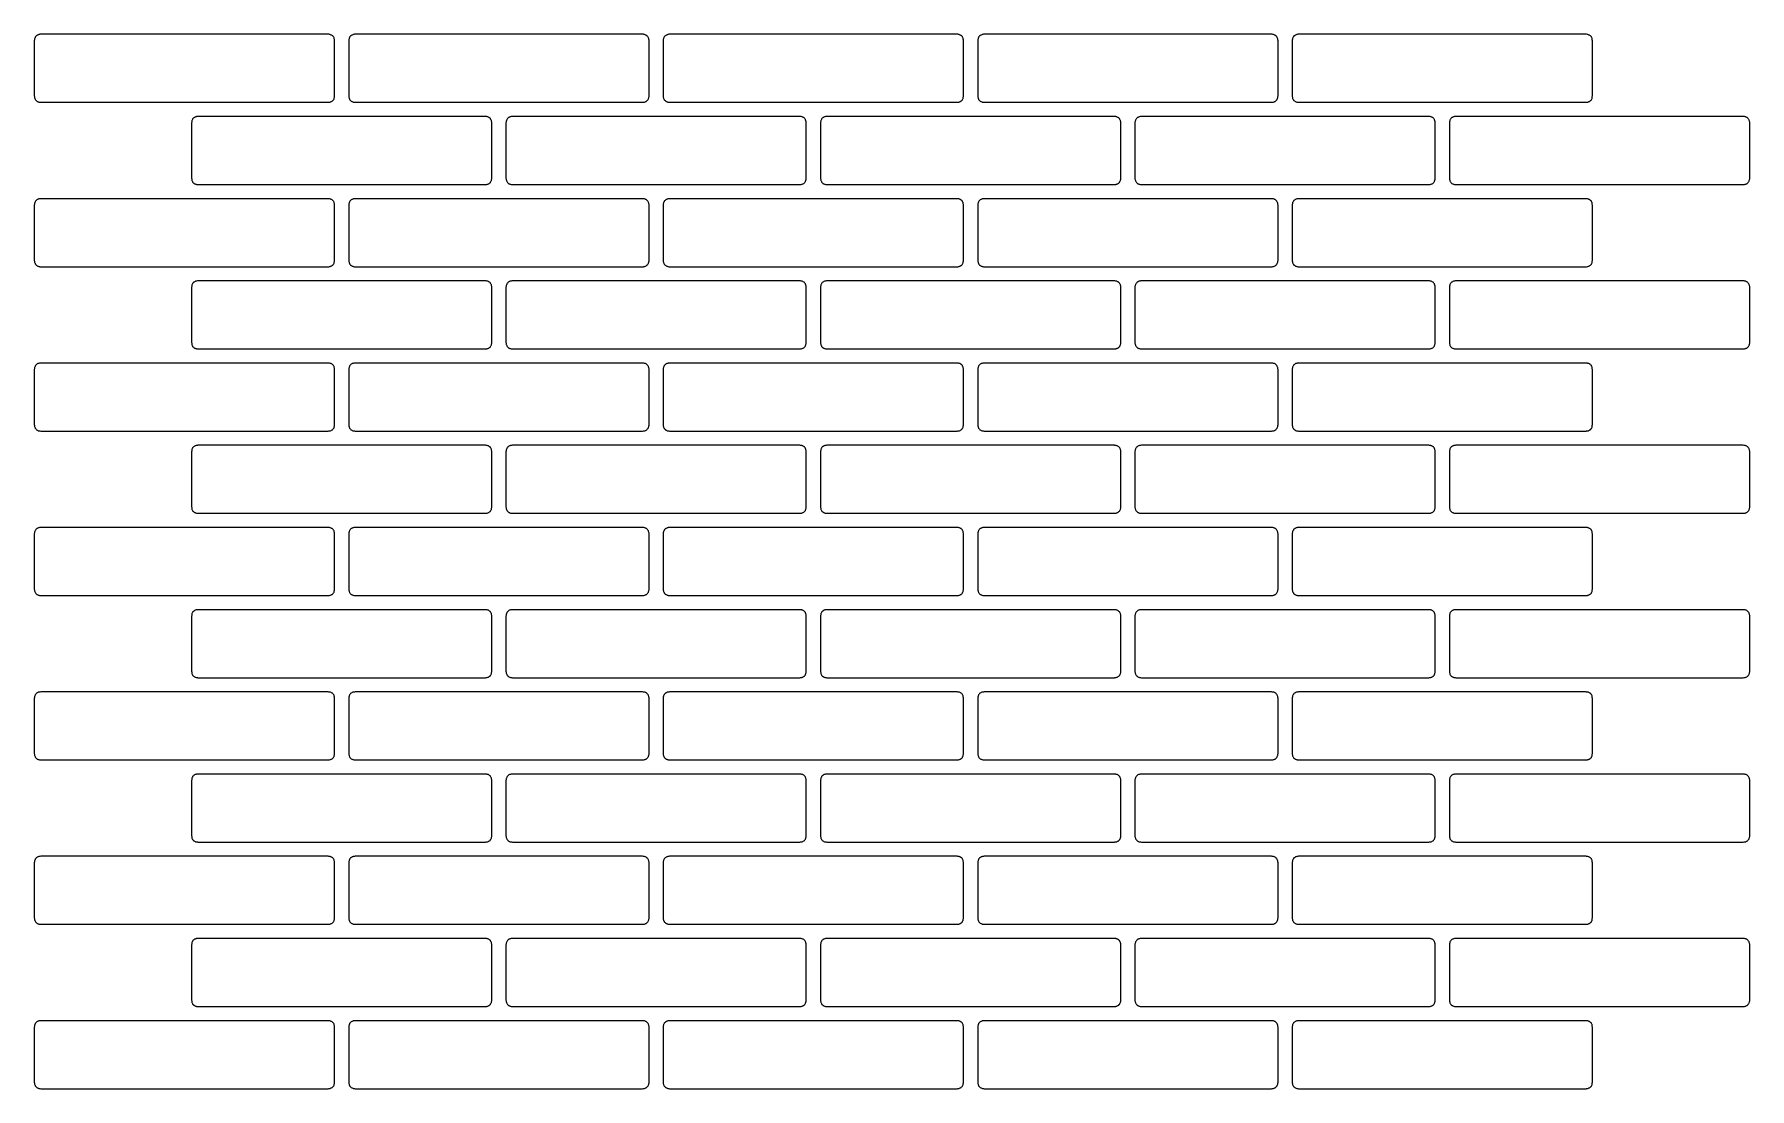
# Model space of a CAD drawing. Header units: metres. Extents: x 0 to 1210, y 0 to 744.
import ezdxf

# ---------------------------------------------------------------- set-up
doc = ezdxf.new("R2010")
doc.units = ezdxf.units.M

msp = doc.modelspace()

# ---------------------------------------------------------------- linework, layer by layer
for p, q in [((0.1, 740), (0, 739.5)), ((0, 739.5), (0, 739)), ((0, 739), (0, 701)), ((0.2, 740.8), (0.1, 740.4)), ((0.1, 740.4), (0.1, 740)), ((0.3, 741.2), (0.2, 740.8)), ((0.5, 741.5), (0.3, 741.2)), ((0.6, 741.9), (0.5, 741.5)), ((0.8, 742.2), (0.6, 741.9)), ((1, 742.5), (0.8, 742.2)), ((1.3, 742.8), (1, 742.5)), ((1.5, 743), (1.3, 742.8)), ((1.8, 743.2), (1.5, 743)), ((2.1, 743.4), (1.8, 743.2)), ((2.5, 743.5), (2.1, 743.4)), ((2.8, 743.7), (2.5, 743.5)), ((3.2, 743.8), (2.8, 743.7)), ((3.6, 743.9), (3.2, 743.8)), ((4, 744), (3.6, 743.9)), ((4.5, 744), (4, 744)), ((5, 744), (4.5, 744)), ((206.8, 744), (5, 744)), ((207.3, 744), (206.8, 744)), ((207.8, 744), (207.3, 744)), ((208.2, 743.9), (207.8, 744)), ((208.6, 743.8), (208.2, 743.9)), ((209, 743.7), (208.6, 743.8)), ((209.4, 743.5), (209, 743.7)), ((209.7, 743.4), (209.4, 743.5)), ((210, 743.2), (209.7, 743.4)), ((210.3, 743), (210, 743.2)), ((210.6, 742.8), (210.3, 743)), ((210.8, 742.5), (210.6, 742.8)), ((211, 742.2), (210.8, 742.5)), ((211.2, 741.9), (211, 742.2)), ((211.4, 741.5), (211.2, 741.9)), ((211.5, 741.2), (211.4, 741.5)), ((211.6, 740.8), (211.5, 741.2)), ((211.7, 740.4), (211.6, 740.8)), ((211.8, 740), (211.7, 740.4)), ((211.8, 739.5), (211.8, 740)), ((211.8, 739), (211.8, 739.5)), ((211.8, 701), (211.8, 739)), ((221.9, 740), (221.8, 739.5)), ((221.8, 739.5), (221.8, 739)), ((221.8, 739), (221.8, 701)), ((222, 740.8), (221.9, 740.4)), ((221.9, 740.4), (221.9, 740)), ((222.1, 741.2), (222, 740.8)), ((222.3, 741.5), (222.1, 741.2)), ((222.4, 741.9), (222.3, 741.5)), ((222.6, 742.2), (222.4, 741.9)), ((222.8, 742.5), (222.6, 742.2)), ((223.1, 742.8), (222.8, 742.5)), ((223.3, 743), (223.1, 742.8)), ((223.6, 743.2), (223.3, 743)), ((223.9, 743.4), (223.6, 743.2)), ((224.3, 743.5), (223.9, 743.4)), ((224.6, 743.7), (224.3, 743.5)), ((225, 743.8), (224.6, 743.7)), ((225.4, 743.9), (225, 743.8)), ((225.9, 744), (225.4, 743.9)), ((226.3, 744), (225.9, 744)), ((226.8, 744), (226.3, 744)), ((428.6, 744), (226.8, 744)), ((429.1, 744), (428.6, 744)), ((429.6, 744), (429.1, 744)), ((430, 743.9), (429.6, 744)), ((430.4, 743.8), (430, 743.9)), ((430.8, 743.7), (430.4, 743.8)), ((431.2, 743.5), (430.8, 743.7)), ((431.5, 743.4), (431.2, 743.5)), ((431.8, 743.2), (431.5, 743.4)), ((432.1, 743), (431.8, 743.2)), ((432.4, 742.8), (432.1, 743)), ((432.6, 742.5), (432.4, 742.8)), ((432.8, 742.2), (432.6, 742.5)), ((433, 741.9), (432.8, 742.2)), ((433.2, 741.5), (433, 741.9)), ((433.3, 741.2), (433.2, 741.5)), ((433.4, 740.8), (433.3, 741.2)), ((433.5, 740.4), (433.4, 740.8)), ((433.6, 740), (433.5, 740.4)), ((433.6, 739.5), (433.6, 740)), ((433.6, 739), (433.6, 739.5)), ((433.6, 701), (433.6, 739)), ((443.7, 740), (443.6, 739.5)), ((443.6, 739.5), (443.6, 739)), ((443.6, 739), (443.6, 701)), ((443.8, 740.8), (443.7, 740.4)), ((443.7, 740.4), (443.7, 740)), ((443.9, 741.2), (443.8, 740.8)), ((444.1, 741.5), (443.9, 741.2)), ((444.2, 741.9), (444.1, 741.5)), ((444.4, 742.2), (444.2, 741.9)), ((444.6, 742.5), (444.4, 742.2)), ((444.9, 742.8), (444.6, 742.5)), ((445.1, 743), (444.9, 742.8)), ((445.4, 743.2), (445.1, 743)), ((445.7, 743.4), (445.4, 743.2)), ((446.1, 743.5), (445.7, 743.4)), ((446.4, 743.7), (446.1, 743.5)), ((446.8, 743.8), (446.4, 743.7)), ((447.2, 743.9), (446.8, 743.8)), ((447.7, 744), (447.2, 743.9)), ((448.1, 744), (447.7, 744)), ((448.6, 744), (448.1, 744)), ((650.5, 744), (448.6, 744)), ((650.9, 744), (650.5, 744)), ((651.4, 744), (650.9, 744)), ((651.8, 743.9), (651.4, 744)), ((652.3, 743.8), (651.8, 743.9)), ((652.6, 743.7), (652.3, 743.8)), ((653, 743.5), (652.6, 743.7)), ((653.3, 743.4), (653, 743.5)), ((653.7, 743.2), (653.3, 743.4)), ((653.9, 743), (653.7, 743.2)), ((654.2, 742.8), (653.9, 743)), ((654.4, 742.5), (654.2, 742.8)), ((654.7, 742.2), (654.4, 742.5)), ((654.8, 741.9), (654.7, 742.2)), ((655, 741.5), (654.8, 741.9)), ((655.1, 741.2), (655, 741.5)), ((655.3, 740.8), (655.1, 741.2)), ((655.3, 740.4), (655.3, 740.8)), ((655.4, 740), (655.3, 740.4)), ((655.4, 739.5), (655.4, 740)), ((655.5, 739), (655.4, 739.5)), ((655.5, 701), (655.5, 739)), ((665.6, 740.4), (665.5, 740)), ((665.5, 740), (665.5, 739.5)), ((665.5, 739.5), (665.5, 739)), ((665.5, 739), (665.5, 701)), ((665.7, 740.8), (665.6, 740.4)), ((665.8, 741.2), (665.7, 740.8)), ((665.9, 741.5), (665.8, 741.2)), ((666.1, 741.9), (665.9, 741.5)), ((666.3, 742.2), (666.1, 741.9)), ((666.5, 742.5), (666.3, 742.2)), ((666.7, 742.8), (666.5, 742.5)), ((667, 743), (666.7, 742.8)), ((667.3, 743.2), (667, 743)), ((667.6, 743.4), (667.3, 743.2)), ((667.9, 743.5), (667.6, 743.4)), ((668.3, 743.7), (667.9, 743.5)), ((668.7, 743.8), (668.3, 743.7)), ((669.1, 743.9), (668.7, 743.8)), ((669.5, 744), (669.1, 743.9)), ((670, 744), (669.5, 744)), ((670.5, 744), (670, 744)), ((872.3, 744), (670.5, 744)), ((872.8, 744), (872.3, 744)), ((873.2, 744), (872.8, 744)), ((873.7, 743.9), (873.2, 744)), ((874.1, 743.8), (873.7, 743.9)), ((874.5, 743.7), (874.1, 743.8)), ((874.8, 743.5), (874.5, 743.7)), ((875.2, 743.4), (874.8, 743.5)), ((875.5, 743.2), (875.2, 743.4)), ((875.8, 743), (875.5, 743.2)), ((876, 742.8), (875.8, 743)), ((876.3, 742.5), (876, 742.8)), ((876.5, 742.2), (876.3, 742.5)), ((876.7, 741.9), (876.5, 742.2)), ((876.8, 741.5), (876.7, 741.9)), ((877, 741.2), (876.8, 741.5)), ((877.1, 740.8), (877, 741.2)), ((877.2, 740.4), (877.1, 740.8)), ((877.2, 740), (877.2, 740.4)), ((877.3, 739.5), (877.2, 740)), ((877.3, 739), (877.3, 739.5)), ((877.3, 701), (877.3, 739)), ((887.4, 740.4), (887.3, 740)), ((887.3, 740), (887.3, 739.5)), ((887.3, 739.5), (887.3, 739)), ((887.3, 739), (887.3, 701)), ((887.5, 740.8), (887.4, 740.4)), ((887.6, 741.2), (887.5, 740.8)), ((887.7, 741.5), (887.6, 741.2)), ((887.9, 741.9), (887.7, 741.5)), ((888.1, 742.2), (887.9, 741.9)), ((888.3, 742.5), (888.1, 742.2)), ((888.5, 742.8), (888.3, 742.5)), ((888.8, 743), (888.5, 742.8)), ((889.1, 743.2), (888.8, 743)), ((889.4, 743.4), (889.1, 743.2)), ((889.7, 743.5), (889.4, 743.4)), ((890.1, 743.7), (889.7, 743.5)), ((890.5, 743.8), (890.1, 743.7)), ((890.9, 743.9), (890.5, 743.8)), ((891.3, 744), (890.9, 743.9)), ((891.8, 744), (891.3, 744)), ((892.3, 744), (891.8, 744)), ((1094.1, 744), (892.3, 744)), ((1094.6, 744), (1094.1, 744)), ((1095, 744), (1094.6, 744)), ((1095.5, 743.9), (1095, 744)), ((1095.9, 743.8), (1095.5, 743.9)), ((1096.3, 743.7), (1095.9, 743.8)), ((1096.6, 743.5), (1096.3, 743.7)), ((1097, 743.4), (1096.6, 743.5)), ((1097.3, 743.2), (1097, 743.4)), ((1097.6, 743), (1097.3, 743.2)), ((1097.8, 742.8), (1097.6, 743)), ((1098.1, 742.5), (1097.8, 742.8)), ((1098.3, 742.2), (1098.1, 742.5)), ((1098.5, 741.9), (1098.3, 742.2)), ((1098.6, 741.5), (1098.5, 741.9)), ((1098.8, 741.2), (1098.6, 741.5)), ((1098.9, 740.8), (1098.8, 741.2)), ((1099, 740.4), (1098.9, 740.8)), ((1099, 740), (1099, 740.4)), ((1099.1, 739.5), (1099, 740)), ((1099.1, 739), (1099.1, 739.5)), ((1099.1, 701), (1099.1, 739)), ((0, 701), (0, 700.5)), ((0, 700.5), (0.1, 700)), ((0.1, 700), (0.1, 699.6)), ((0.1, 699.6), (0.2, 699.2)), ((0.2, 699.2), (0.3, 698.8)), ((0.3, 698.8), (0.5, 698.4)), ((0.5, 698.4), (0.6, 698.1)), ((0.6, 698.1), (0.8, 697.8)), ((0.8, 697.8), (1, 697.5)), ((1, 697.5), (1.3, 697.2)), ((1.3, 697.2), (1.5, 697)), ((1.5, 697), (1.8, 696.8)), ((1.8, 696.8), (2.1, 696.6)), ((2.1, 696.6), (2.5, 696.5)), ((2.5, 696.5), (2.8, 696.3)), ((2.8, 696.3), (3.2, 696.2)), ((3.2, 696.2), (3.6, 696.1)), ((3.6, 696.1), (4, 696)), ((4, 696), (4.5, 696)), ((4.5, 696), (5, 696)), ((5, 696), (206.8, 696)), ((206.8, 696), (207.3, 696)), ((207.3, 696), (207.8, 696)), ((207.8, 696), (208.2, 696.1)), ((208.2, 696.1), (208.6, 696.2)), ((208.6, 696.2), (209, 696.3)), ((209, 696.3), (209.4, 696.5)), ((209.4, 696.5), (209.7, 696.6)), ((209.7, 696.6), (210, 696.8)), ((210, 696.8), (210.3, 697)), ((210.3, 697), (210.6, 697.2)), ((210.6, 697.2), (210.8, 697.5)), ((210.8, 697.5), (211, 697.8)), ((211, 697.8), (211.2, 698.1)), ((211.2, 698.1), (211.4, 698.4)), ((211.4, 698.4), (211.5, 698.8)), ((211.5, 698.8), (211.6, 699.2)), ((211.6, 699.2), (211.7, 699.6)), ((211.7, 699.6), (211.8, 700)), ((211.8, 700.5), (211.8, 701)), ((211.8, 700), (211.8, 700.5)), ((221.8, 701), (221.8, 700.5)), ((221.8, 700.5), (221.9, 700)), ((221.9, 700), (221.9, 699.6)), ((221.9, 699.6), (222, 699.2)), ((222, 699.2), (222.1, 698.8)), ((222.1, 698.8), (222.3, 698.4)), ((222.3, 698.4), (222.4, 698.1)), ((222.4, 698.1), (222.6, 697.8)), ((222.6, 697.8), (222.8, 697.5)), ((222.8, 697.5), (223.1, 697.2)), ((223.1, 697.2), (223.3, 697)), ((223.3, 697), (223.6, 696.8)), ((223.6, 696.8), (223.9, 696.6)), ((223.9, 696.6), (224.3, 696.5)), ((224.3, 696.5), (224.6, 696.3)), ((224.6, 696.3), (225, 696.2)), ((225, 696.2), (225.4, 696.1)), ((225.4, 696.1), (225.9, 696)), ((225.9, 696), (226.3, 696)), ((226.3, 696), (226.8, 696)), ((226.8, 696), (428.6, 696)), ((428.6, 696), (429.1, 696)), ((429.1, 696), (429.6, 696)), ((429.6, 696), (430, 696.1)), ((430, 696.1), (430.4, 696.2)), ((430.4, 696.2), (430.8, 696.3)), ((430.8, 696.3), (431.2, 696.5)), ((431.2, 696.5), (431.5, 696.6)), ((431.5, 696.6), (431.8, 696.8)), ((431.8, 696.8), (432.1, 697)), ((432.1, 697), (432.4, 697.2)), ((432.4, 697.2), (432.6, 697.5)), ((432.6, 697.5), (432.8, 697.8)), ((432.8, 697.8), (433, 698.1)), ((433, 698.1), (433.2, 698.4)), ((433.2, 698.4), (433.3, 698.8)), ((433.3, 698.8), (433.4, 699.2)), ((433.4, 699.2), (433.5, 699.6)), ((433.5, 699.6), (433.6, 700)), ((433.6, 700.5), (433.6, 701)), ((433.6, 700), (433.6, 700.5)), ((443.6, 701), (443.6, 700.5)), ((443.6, 700.5), (443.7, 700)), ((443.7, 700), (443.7, 699.6)), ((443.7, 699.6), (443.8, 699.2)), ((443.8, 699.2), (443.9, 698.8)), ((443.9, 698.8), (444.1, 698.4)), ((444.1, 698.4), (444.2, 698.1)), ((444.2, 698.1), (444.4, 697.8)), ((444.4, 697.8), (444.6, 697.5)), ((444.6, 697.5), (444.9, 697.2)), ((444.9, 697.2), (445.1, 697)), ((445.1, 697), (445.4, 696.8)), ((445.4, 696.8), (445.7, 696.6)), ((445.7, 696.6), (446.1, 696.5)), ((446.1, 696.5), (446.4, 696.3)), ((446.4, 696.3), (446.8, 696.2)), ((446.8, 696.2), (447.2, 696.1)), ((447.2, 696.1), (447.7, 696)), ((447.7, 696), (448.1, 696)), ((448.1, 696), (448.6, 696)), ((448.6, 696), (650.5, 696)), ((650.5, 696), (650.9, 696)), ((650.9, 696), (651.4, 696)), ((651.4, 696), (651.8, 696.1)), ((651.8, 696.1), (652.3, 696.2)), ((652.3, 696.2), (652.6, 696.3)), ((652.6, 696.3), (653, 696.5)), ((653, 696.5), (653.3, 696.6)), ((653.3, 696.6), (653.7, 696.8)), ((653.7, 696.8), (653.9, 697)), ((653.9, 697), (654.2, 697.2)), ((654.2, 697.2), (654.4, 697.5)), ((654.4, 697.5), (654.7, 697.8)), ((654.7, 697.8), (654.8, 698.1)), ((654.8, 698.1), (655, 698.4)), ((655, 698.4), (655.1, 698.8)), ((655.1, 698.8), (655.3, 699.2)), ((655.3, 699.6), (655.4, 700)), ((655.3, 699.2), (655.3, 699.6)), ((655.4, 700.5), (655.5, 701)), ((655.4, 700), (655.4, 700.5)), ((665.5, 701), (665.5, 700.5)), ((665.5, 700.5), (665.5, 700)), ((665.5, 700), (665.6, 699.6)), ((665.6, 699.6), (665.7, 699.2)), ((665.7, 699.2), (665.8, 698.8)), ((665.8, 698.8), (665.9, 698.4)), ((665.9, 698.4), (666.1, 698.1)), ((666.1, 698.1), (666.3, 697.8)), ((666.3, 697.8), (666.5, 697.5)), ((666.5, 697.5), (666.7, 697.2)), ((666.7, 697.2), (667, 697)), ((667, 697), (667.3, 696.8)), ((667.3, 696.8), (667.6, 696.6)), ((667.6, 696.6), (667.9, 696.5)), ((667.9, 696.5), (668.3, 696.3)), ((668.3, 696.3), (668.7, 696.2)), ((668.7, 696.2), (669.1, 696.1)), ((669.1, 696.1), (669.5, 696)), ((669.5, 696), (670, 696)), ((670, 696), (670.5, 696)), ((670.5, 696), (872.3, 696)), ((872.3, 696), (872.8, 696)), ((872.8, 696), (873.2, 696)), ((873.2, 696), (873.7, 696.1)), ((873.7, 696.1), (874.1, 696.2)), ((874.1, 696.2), (874.5, 696.3)), ((874.5, 696.3), (874.8, 696.5)), ((874.8, 696.5), (875.2, 696.6)), ((875.2, 696.6), (875.5, 696.8)), ((875.5, 696.8), (875.8, 697)), ((875.8, 697), (876, 697.2)), ((876, 697.2), (876.3, 697.5)), ((876.3, 697.5), (876.5, 697.8)), ((876.5, 697.8), (876.7, 698.1)), ((876.7, 698.1), (876.8, 698.4)), ((876.8, 698.4), (877, 698.8)), ((877, 698.8), (877.1, 699.2)), ((877.1, 699.2), (877.2, 699.6)), ((877.2, 700), (877.3, 700.5)), ((877.2, 699.6), (877.2, 700)), ((877.3, 700.5), (877.3, 701)), ((887.3, 701), (887.3, 700.5)), ((887.3, 700.5), (887.3, 700)), ((887.3, 700), (887.4, 699.6)), ((887.4, 699.6), (887.5, 699.2)), ((887.5, 699.2), (887.6, 698.8)), ((887.6, 698.8), (887.7, 698.4)), ((887.7, 698.4), (887.9, 698.1)), ((887.9, 698.1), (888.1, 697.8)), ((888.1, 697.8), (888.3, 697.5)), ((888.3, 697.5), (888.5, 697.2)), ((888.5, 697.2), (888.8, 697)), ((888.8, 697), (889.1, 696.8)), ((889.1, 696.8), (889.4, 696.6)), ((889.4, 696.6), (889.7, 696.5)), ((889.7, 696.5), (890.1, 696.3)), ((890.1, 696.3), (890.5, 696.2)), ((890.5, 696.2), (890.9, 696.1)), ((890.9, 696.1), (891.3, 696)), ((891.3, 696), (891.8, 696)), ((891.8, 696), (892.3, 696)), ((892.3, 696), (1094.1, 696)), ((1094.1, 696), (1094.6, 696)), ((1094.6, 696), (1095, 696)), ((1095, 696), (1095.5, 696.1)), ((1095.5, 696.1), (1095.9, 696.2)), ((1095.9, 696.2), (1096.3, 696.3)), ((1096.3, 696.3), (1096.6, 696.5)), ((1096.6, 696.5), (1097, 696.6)), ((1097, 696.6), (1097.3, 696.8)), ((1097.3, 696.8), (1097.6, 697)), ((1097.6, 697), (1097.8, 697.2)), ((1097.8, 697.2), (1098.1, 697.5)), ((1098.1, 697.5), (1098.3, 697.8)), ((1098.3, 697.8), (1098.5, 698.1)), ((1098.5, 698.1), (1098.6, 698.4)), ((1098.6, 698.4), (1098.8, 698.8)), ((1098.8, 698.8), (1098.9, 699.2)), ((1098.9, 699.2), (1099, 699.6)), ((1099, 700), (1099.1, 700.5)), ((1099, 699.6), (1099, 700)), ((1099.1, 700.5), (1099.1, 701)), ((111, 682), (110.9, 681.5)), ((110.9, 681.5), (110.9, 681)), ((110.9, 681), (110.9, 643)), ((111.1, 682.8), (111, 682.4)), ((111, 682.4), (111, 682)), ((111.2, 683.2), (111.1, 682.8)), ((111.4, 683.5), (111.2, 683.2)), ((111.5, 683.9), (111.4, 683.5)), ((111.7, 684.2), (111.5, 683.9)), ((111.9, 684.5), (111.7, 684.2)), ((112.2, 684.8), (111.9, 684.5)), ((112.4, 685), (112.2, 684.8)), ((112.7, 685.2), (112.4, 685)), ((113, 685.4), (112.7, 685.2)), ((113.4, 685.5), (113, 685.4)), ((113.7, 685.7), (113.4, 685.5)), ((114.1, 685.8), (113.7, 685.7)), ((114.5, 685.9), (114.1, 685.8)), ((115, 686), (114.5, 685.9)), ((115.4, 686), (115, 686)), ((115.9, 686), (115.4, 686)), ((317.7, 686), (115.9, 686)), ((318.2, 686), (317.7, 686)), ((318.7, 686), (318.2, 686)), ((319.1, 685.9), (318.7, 686)), ((319.5, 685.8), (319.1, 685.9)), ((319.9, 685.7), (319.5, 685.8)), ((320.3, 685.5), (319.9, 685.7)), ((320.6, 685.4), (320.3, 685.5)), ((320.9, 685.2), (320.6, 685.4)), ((321.2, 685), (320.9, 685.2)), ((321.5, 684.8), (321.2, 685)), ((321.7, 684.5), (321.5, 684.8)), ((321.9, 684.2), (321.7, 684.5)), ((322.1, 683.9), (321.9, 684.2)), ((322.3, 683.5), (322.1, 683.9)), ((322.4, 683.2), (322.3, 683.5)), ((322.5, 682.8), (322.4, 683.2)), ((322.6, 682.4), (322.5, 682.8)), ((322.7, 682), (322.6, 682.4)), ((322.7, 681.5), (322.7, 682)), ((322.7, 681), (322.7, 681.5)), ((322.7, 643), (322.7, 681)), ((332.8, 682), (332.7, 681.5)), ((332.7, 681.5), (332.7, 681)), ((332.7, 681), (332.7, 643)), ((332.9, 682.8), (332.8, 682.4)), ((332.8, 682.4), (332.8, 682)), ((333, 683.2), (332.9, 682.8)), ((333.2, 683.5), (333, 683.2)), ((333.3, 683.9), (333.2, 683.5)), ((333.5, 684.2), (333.3, 683.9)), ((333.7, 684.5), (333.5, 684.2)), ((334, 684.8), (333.7, 684.5)), ((334.2, 685), (334, 684.8)), ((334.5, 685.2), (334.2, 685)), ((334.8, 685.4), (334.5, 685.2)), ((335.2, 685.5), (334.8, 685.4)), ((335.5, 685.7), (335.2, 685.5)), ((335.9, 685.8), (335.5, 685.7)), ((336.3, 685.9), (335.9, 685.8)), ((336.8, 686), (336.3, 685.9)), ((337.2, 686), (336.8, 686)), ((337.7, 686), (337.2, 686)), ((539.5, 686), (337.7, 686)), ((540, 686), (539.5, 686)), ((540.5, 686), (540, 686)), ((540.9, 685.9), (540.5, 686)), ((541.3, 685.8), (540.9, 685.9)), ((541.7, 685.7), (541.3, 685.8)), ((542.1, 685.5), (541.7, 685.7)), ((542.4, 685.4), (542.1, 685.5)), ((542.7, 685.2), (542.4, 685.4)), ((543, 685), (542.7, 685.2)), ((543.3, 684.8), (543, 685)), ((543.5, 684.5), (543.3, 684.8)), ((543.7, 684.2), (543.5, 684.5)), ((543.9, 683.9), (543.7, 684.2)), ((544.1, 683.5), (543.9, 683.9)), ((544.2, 683.2), (544.1, 683.5)), ((544.3, 682.8), (544.2, 683.2)), ((544.4, 682.4), (544.3, 682.8)), ((544.5, 682), (544.4, 682.4)), ((544.5, 681.5), (544.5, 682)), ((544.5, 681), (544.5, 681.5)), ((544.5, 643), (544.5, 681)), ((554.6, 681.5), (554.5, 681)), ((554.5, 681), (554.5, 643)), ((554.7, 682.4), (554.6, 682)), ((554.6, 682), (554.6, 681.5)), ((554.9, 683.2), (554.7, 682.8)), ((554.7, 682.8), (554.7, 682.4)), ((555, 683.5), (554.9, 683.2)), ((555.2, 683.9), (555, 683.5)), ((555.3, 684.2), (555.2, 683.9)), ((555.6, 684.5), (555.3, 684.2)), ((555.8, 684.8), (555.6, 684.5)), ((556.1, 685), (555.8, 684.8)), ((556.3, 685.2), (556.1, 685)), ((556.7, 685.4), (556.3, 685.2)), ((557, 685.5), (556.7, 685.4)), ((557.4, 685.7), (557, 685.5)), ((557.7, 685.8), (557.4, 685.7)), ((558.2, 685.9), (557.7, 685.8)), ((558.6, 686), (558.2, 685.9)), ((559.1, 686), (558.6, 686)), ((559.5, 686), (559.1, 686)), ((761.4, 686), (559.5, 686)), ((761.9, 686), (761.4, 686)), ((762.3, 686), (761.9, 686)), ((762.8, 685.9), (762.3, 686)), ((763.2, 685.8), (762.8, 685.9)), ((763.6, 685.7), (763.2, 685.8)), ((763.9, 685.5), (763.6, 685.7)), ((764.3, 685.4), (763.9, 685.5)), ((764.6, 685.2), (764.3, 685.4)), ((764.9, 685), (764.6, 685.2)), ((765.1, 684.8), (764.9, 685)), ((765.4, 684.5), (765.1, 684.8)), ((765.6, 684.2), (765.4, 684.5)), ((765.8, 683.9), (765.6, 684.2)), ((765.9, 683.5), (765.8, 683.9)), ((766.1, 683.2), (765.9, 683.5)), ((766.2, 682.8), (766.1, 683.2)), ((766.3, 682.4), (766.2, 682.8)), ((766.3, 682), (766.3, 682.4)), ((766.4, 681.5), (766.3, 682)), ((766.4, 681), (766.4, 681.5)), ((766.4, 643), (766.4, 681)), ((776.5, 682.4), (776.4, 682)), ((776.4, 682), (776.4, 681.5)), ((776.4, 681.5), (776.4, 681)), ((776.4, 681), (776.4, 643)), ((776.6, 682.8), (776.5, 682.4)), ((776.7, 683.2), (776.6, 682.8)), ((776.8, 683.5), (776.7, 683.2)), ((777, 683.9), (776.8, 683.5)), ((777.2, 684.2), (777, 683.9)), ((777.4, 684.5), (777.2, 684.2)), ((777.6, 684.8), (777.4, 684.5)), ((777.9, 685), (777.6, 684.8)), ((778.2, 685.2), (777.9, 685)), ((778.5, 685.4), (778.2, 685.2)), ((778.8, 685.5), (778.5, 685.4)), ((779.2, 685.7), (778.8, 685.5)), ((779.6, 685.8), (779.2, 685.7)), ((780, 685.9), (779.6, 685.8)), ((780.4, 686), (780, 685.9)), ((780.9, 686), (780.4, 686)), ((781.4, 686), (780.9, 686)), ((983.2, 686), (781.4, 686)), ((983.7, 686), (983.2, 686)), ((984.1, 686), (983.7, 686)), ((984.6, 685.9), (984.1, 686)), ((985, 685.8), (984.6, 685.9)), ((985.4, 685.7), (985, 685.8)), ((985.7, 685.5), (985.4, 685.7)), ((986.1, 685.4), (985.7, 685.5)), ((986.4, 685.2), (986.1, 685.4)), ((986.7, 685), (986.4, 685.2)), ((986.9, 684.8), (986.7, 685)), ((987.2, 684.5), (986.9, 684.8)), ((987.4, 684.2), (987.2, 684.5)), ((987.6, 683.9), (987.4, 684.2)), ((987.7, 683.5), (987.6, 683.9)), ((987.9, 683.2), (987.7, 683.5)), ((988, 682.8), (987.9, 683.2)), ((988.1, 682.4), (988, 682.8)), ((988.1, 682), (988.1, 682.4)), ((988.2, 681.5), (988.1, 682)), ((988.2, 681), (988.2, 681.5)), ((988.2, 643), (988.2, 681)), ((998.3, 682.4), (998.2, 682)), ((998.2, 682), (998.2, 681.5)), ((998.2, 681.5), (998.2, 681)), ((998.2, 681), (998.2, 643)), ((998.4, 682.8), (998.3, 682.4)), ((998.5, 683.2), (998.4, 682.8)), ((998.6, 683.5), (998.5, 683.2)), ((998.8, 683.9), (998.6, 683.5)), ((999, 684.2), (998.8, 683.9)), ((999.2, 684.5), (999, 684.2)), ((999.4, 684.8), (999.2, 684.5)), ((999.7, 685), (999.4, 684.8)), ((1000, 685.2), (999.7, 685)), ((1000.3, 685.4), (1000, 685.2)), ((1000.6, 685.5), (1000.3, 685.4)), ((1001, 685.7), (1000.6, 685.5)), ((1001.4, 685.8), (1001, 685.7)), ((1001.8, 685.9), (1001.4, 685.8)), ((1002.2, 686), (1001.8, 685.9)), ((1002.7, 686), (1002.2, 686)), ((1003.2, 686), (1002.7, 686)), ((1205, 686), (1003.2, 686)), ((1205.5, 686), (1205, 686)), ((1206, 686), (1205.5, 686)), ((1206.4, 685.9), (1206, 686)), ((1206.8, 685.8), (1206.4, 685.9)), ((1207.2, 685.7), (1206.8, 685.8)), ((1207.6, 685.5), (1207.2, 685.7)), ((1207.9, 685.4), (1207.6, 685.5)), ((1208.2, 685.2), (1207.9, 685.4)), ((1208.5, 685), (1208.2, 685.2)), ((1208.8, 684.8), (1208.5, 685)), ((1209, 684.5), (1208.8, 684.8)), ((1209.2, 684.2), (1209, 684.5)), ((1209.4, 683.9), (1209.2, 684.2)), ((1209.6, 683.5), (1209.4, 683.9)), ((1209.7, 683.2), (1209.6, 683.5)), ((1209.8, 682.8), (1209.7, 683.2)), ((1209.9, 682.4), (1209.8, 682.8)), ((1210, 682), (1209.9, 682.4)), ((1210, 681.5), (1210, 682)), ((1210, 681), (1210, 681.5)), ((1210, 643), (1210, 681)), ((110.9, 643), (110.9, 642.5)), ((110.9, 642.5), (111, 642)), ((111, 642), (111, 641.6)), ((111, 641.6), (111.1, 641.2)), ((322.5, 641.2), (322.6, 641.6)), ((322.6, 641.6), (322.7, 642)), ((322.7, 642.5), (322.7, 643)), ((322.7, 642), (322.7, 642.5)), ((332.7, 643), (332.7, 642.5)), ((332.7, 642.5), (332.8, 642)), ((332.8, 642), (332.8, 641.6)), ((332.8, 641.6), (332.9, 641.2)), ((544.3, 641.2), (544.4, 641.6)), ((544.4, 641.6), (544.5, 642)), ((544.5, 642.5), (544.5, 643)), ((544.5, 642), (544.5, 642.5)), ((554.5, 643), (554.6, 642.5)), ((554.6, 642.5), (554.6, 642)), ((554.6, 642), (554.7, 641.6)), ((554.7, 641.6), (554.7, 641.2)), ((766.2, 641.2), (766.3, 641.6)), ((766.3, 642), (766.4, 642.5)), ((766.3, 641.6), (766.3, 642)), ((766.4, 642.5), (766.4, 643)), ((776.4, 643), (776.4, 642.5)), ((776.4, 642.5), (776.4, 642)), ((776.4, 642), (776.5, 641.6)), ((776.5, 641.6), (776.6, 641.2)), ((988, 641.2), (988.1, 641.6)), ((988.1, 642), (988.2, 642.5)), ((988.1, 641.6), (988.1, 642)), ((988.2, 642.5), (988.2, 643)), ((998.2, 643), (998.2, 642.5)), ((998.2, 642.5), (998.2, 642)), ((998.2, 642), (998.3, 641.6)), ((998.3, 641.6), (998.4, 641.2)), ((1209.8, 641.2), (1209.9, 641.6)), ((1209.9, 641.6), (1210, 642)), ((1210, 642.5), (1210, 643)), ((1210, 642), (1210, 642.5)), ((111.1, 641.2), (111.2, 640.8)), ((111.2, 640.8), (111.4, 640.5)), ((111.4, 640.5), (111.5, 640.1)), ((111.5, 640.1), (111.7, 639.8)), ((111.7, 639.8), (111.9, 639.5)), ((111.9, 639.5), (112.2, 639.2)), ((112.2, 639.2), (112.4, 639)), ((112.4, 639), (112.7, 638.8)), ((112.7, 638.8), (113, 638.6)), ((113, 638.6), (113.4, 638.5)), ((113.4, 638.5), (113.7, 638.3)), ((113.7, 638.3), (114.1, 638.2)), ((114.1, 638.2), (114.5, 638.1)), ((114.5, 638.1), (115, 638)), ((115, 638), (115.4, 638)), ((115.4, 638), (115.9, 638)), ((115.9, 638), (317.7, 638)), ((317.7, 638), (318.2, 638)), ((318.2, 638), (318.7, 638)), ((318.7, 638), (319.1, 638.1)), ((319.1, 638.1), (319.5, 638.2)), ((319.5, 638.2), (319.9, 638.3)), ((319.9, 638.3), (320.3, 638.5)), ((320.3, 638.5), (320.6, 638.6)), ((320.6, 638.6), (320.9, 638.8)), ((320.9, 638.8), (321.2, 639)), ((321.2, 639), (321.5, 639.2)), ((321.5, 639.2), (321.7, 639.5)), ((321.7, 639.5), (321.9, 639.8)), ((321.9, 639.8), (322.1, 640.1)), ((322.1, 640.1), (322.3, 640.5)), ((322.3, 640.5), (322.4, 640.8)), ((322.4, 640.8), (322.5, 641.2)), ((332.9, 641.2), (333, 640.8)), ((333, 640.8), (333.2, 640.5)), ((333.2, 640.5), (333.3, 640.1)), ((333.3, 640.1), (333.5, 639.8)), ((333.5, 639.8), (333.7, 639.5)), ((333.7, 639.5), (334, 639.2)), ((334, 639.2), (334.2, 639)), ((334.2, 639), (334.5, 638.8)), ((334.5, 638.8), (334.8, 638.6)), ((334.8, 638.6), (335.2, 638.5)), ((335.2, 638.5), (335.5, 638.3)), ((335.5, 638.3), (335.9, 638.2)), ((335.9, 638.2), (336.3, 638.1)), ((336.3, 638.1), (336.8, 638)), ((336.8, 638), (337.2, 638)), ((337.2, 638), (337.7, 638)), ((337.7, 638), (539.5, 638)), ((539.5, 638), (540, 638)), ((540, 638), (540.5, 638)), ((540.5, 638), (540.9, 638.1)), ((540.9, 638.1), (541.3, 638.2)), ((541.3, 638.2), (541.7, 638.3)), ((541.7, 638.3), (542.1, 638.5)), ((542.1, 638.5), (542.4, 638.6)), ((542.4, 638.6), (542.7, 638.8)), ((542.7, 638.8), (543, 639)), ((543, 639), (543.3, 639.2)), ((543.3, 639.2), (543.5, 639.5)), ((543.5, 639.5), (543.7, 639.8)), ((543.7, 639.8), (543.9, 640.1)), ((543.9, 640.1), (544.1, 640.5)), ((544.1, 640.5), (544.2, 640.8)), ((544.2, 640.8), (544.3, 641.2)), ((554.7, 641.2), (554.9, 640.8)), ((554.9, 640.8), (555, 640.5)), ((555, 640.5), (555.2, 640.1)), ((555.2, 640.1), (555.3, 639.8)), ((555.3, 639.8), (555.6, 639.5)), ((555.6, 639.5), (555.8, 639.2)), ((555.8, 639.2), (556.1, 639)), ((556.1, 639), (556.3, 638.8)), ((556.3, 638.8), (556.7, 638.6)), ((556.7, 638.6), (557, 638.5)), ((557, 638.5), (557.4, 638.3)), ((557.4, 638.3), (557.7, 638.2)), ((557.7, 638.2), (558.2, 638.1)), ((558.2, 638.1), (558.6, 638)), ((558.6, 638), (559.1, 638)), ((559.1, 638), (559.5, 638)), ((559.5, 638), (761.4, 638)), ((761.4, 638), (761.9, 638)), ((761.9, 638), (762.3, 638)), ((762.3, 638), (762.8, 638.1)), ((762.8, 638.1), (763.2, 638.2)), ((763.2, 638.2), (763.6, 638.3)), ((763.6, 638.3), (763.9, 638.5)), ((763.9, 638.5), (764.3, 638.6)), ((764.3, 638.6), (764.6, 638.8)), ((764.6, 638.8), (764.9, 639)), ((764.9, 639), (765.1, 639.2)), ((765.1, 639.2), (765.4, 639.5)), ((765.4, 639.5), (765.6, 639.8)), ((765.6, 639.8), (765.8, 640.1)), ((765.8, 640.1), (765.9, 640.5)), ((765.9, 640.5), (766.1, 640.8)), ((766.1, 640.8), (766.2, 641.2)), ((776.6, 641.2), (776.7, 640.8)), ((776.7, 640.8), (776.8, 640.5)), ((776.8, 640.5), (777, 640.1)), ((777, 640.1), (777.2, 639.8)), ((777.2, 639.8), (777.4, 639.5)), ((777.4, 639.5), (777.6, 639.2)), ((777.6, 639.2), (777.9, 639)), ((777.9, 639), (778.2, 638.8)), ((778.2, 638.8), (778.5, 638.6)), ((778.5, 638.6), (778.8, 638.5)), ((778.8, 638.5), (779.2, 638.3)), ((779.2, 638.3), (779.6, 638.2)), ((779.6, 638.2), (780, 638.1)), ((780, 638.1), (780.4, 638)), ((780.4, 638), (780.9, 638)), ((780.9, 638), (781.4, 638)), ((781.4, 638), (983.2, 638)), ((983.2, 638), (983.7, 638)), ((983.7, 638), (984.1, 638)), ((984.1, 638), (984.6, 638.1)), ((984.6, 638.1), (985, 638.2)), ((985, 638.2), (985.4, 638.3)), ((985.4, 638.3), (985.7, 638.5)), ((985.7, 638.5), (986.1, 638.6)), ((986.1, 638.6), (986.4, 638.8)), ((986.4, 638.8), (986.7, 639)), ((986.7, 639), (986.9, 639.2)), ((986.9, 639.2), (987.2, 639.5)), ((987.2, 639.5), (987.4, 639.8)), ((987.4, 639.8), (987.6, 640.1)), ((987.6, 640.1), (987.7, 640.5)), ((987.7, 640.5), (987.9, 640.8)), ((987.9, 640.8), (988, 641.2)), ((998.4, 641.2), (998.5, 640.8)), ((998.5, 640.8), (998.6, 640.5)), ((998.6, 640.5), (998.8, 640.1)), ((998.8, 640.1), (999, 639.8)), ((999, 639.8), (999.2, 639.5)), ((999.2, 639.5), (999.4, 639.2)), ((999.4, 639.2), (999.7, 639)), ((999.7, 639), (1000, 638.8)), ((1000, 638.8), (1000.3, 638.6)), ((1000.3, 638.6), (1000.6, 638.5)), ((1000.6, 638.5), (1001, 638.3)), ((1001, 638.3), (1001.4, 638.2)), ((1001.4, 638.2), (1001.8, 638.1)), ((1001.8, 638.1), (1002.2, 638)), ((1002.2, 638), (1002.7, 638)), ((1002.7, 638), (1003.2, 638)), ((1003.2, 638), (1205, 638)), ((1205, 638), (1205.5, 638)), ((1205.5, 638), (1206, 638)), ((1206, 638), (1206.4, 638.1)), ((1206.4, 638.1), (1206.8, 638.2)), ((1206.8, 638.2), (1207.2, 638.3)), ((1207.2, 638.3), (1207.6, 638.5)), ((1207.6, 638.5), (1207.9, 638.6)), ((1207.9, 638.6), (1208.2, 638.8)), ((1208.2, 638.8), (1208.5, 639)), ((1208.5, 639), (1208.8, 639.2)), ((1208.8, 639.2), (1209, 639.5)), ((1209, 639.5), (1209.2, 639.8)), ((1209.2, 639.8), (1209.4, 640.1)), ((1209.4, 640.1), (1209.6, 640.5)), ((1209.6, 640.5), (1209.7, 640.8)), ((1209.7, 640.8), (1209.8, 641.2)), ((0.1, 624), (0, 623.5)), ((0, 623.5), (0, 623)), ((0, 623), (0, 585)), ((0.2, 624.8), (0.1, 624.4)), ((0.1, 624.4), (0.1, 624)), ((0.3, 625.2), (0.2, 624.8)), ((0.5, 625.6), (0.3, 625.2)), ((0.6, 625.9), (0.5, 625.6)), ((0.8, 626.2), (0.6, 625.9)), ((1, 626.5), (0.8, 626.2)), ((1.3, 626.8), (1, 626.5)), ((1.5, 627), (1.3, 626.8)), ((1.8, 627.2), (1.5, 627)), ((2.1, 627.4), (1.8, 627.2)), ((2.5, 627.5), (2.1, 627.4)), ((2.8, 627.7), (2.5, 627.5)), ((3.2, 627.8), (2.8, 627.7)), ((3.6, 627.9), (3.2, 627.8)), ((4, 628), (3.6, 627.9)), ((4.5, 628), (4, 628)), ((5, 628), (4.5, 628)), ((206.8, 628), (5, 628)), ((207.3, 628), (206.8, 628)), ((207.8, 628), (207.3, 628)), ((208.2, 627.9), (207.8, 628)), ((208.6, 627.8), (208.2, 627.9)), ((209, 627.7), (208.6, 627.8)), ((209.4, 627.5), (209, 627.7)), ((209.7, 627.4), (209.4, 627.5)), ((210, 627.2), (209.7, 627.4)), ((210.3, 627), (210, 627.2)), ((210.6, 626.8), (210.3, 627)), ((210.8, 626.5), (210.6, 626.8)), ((211, 626.2), (210.8, 626.5)), ((211.2, 625.9), (211, 626.2)), ((211.4, 625.6), (211.2, 625.9)), ((211.5, 625.2), (211.4, 625.6)), ((211.6, 624.8), (211.5, 625.2)), ((211.7, 624.4), (211.6, 624.8)), ((211.8, 624), (211.7, 624.4)), ((211.8, 623.5), (211.8, 624)), ((211.8, 623), (211.8, 623.5)), ((211.8, 585), (211.8, 623)), ((221.9, 624), (221.8, 623.5)), ((221.8, 623.5), (221.8, 623)), ((221.8, 623), (221.8, 585)), ((222, 624.8), (221.9, 624.4)), ((221.9, 624.4), (221.9, 624)), ((222.1, 625.2), (222, 624.8)), ((222.3, 625.6), (222.1, 625.2)), ((222.4, 625.9), (222.3, 625.6)), ((222.6, 626.2), (222.4, 625.9)), ((222.8, 626.5), (222.6, 626.2)), ((223.1, 626.8), (222.8, 626.5)), ((223.3, 627), (223.1, 626.8)), ((223.6, 627.2), (223.3, 627)), ((223.9, 627.4), (223.6, 627.2)), ((224.3, 627.5), (223.9, 627.4)), ((224.6, 627.7), (224.3, 627.5)), ((225, 627.8), (224.6, 627.7)), ((225.4, 627.9), (225, 627.8)), ((225.9, 628), (225.4, 627.9)), ((226.3, 628), (225.9, 628)), ((226.8, 628), (226.3, 628)), ((428.6, 628), (226.8, 628)), ((429.1, 628), (428.6, 628)), ((429.6, 628), (429.1, 628)), ((430, 627.9), (429.6, 628)), ((430.4, 627.8), (430, 627.9)), ((430.8, 627.7), (430.4, 627.8)), ((431.2, 627.5), (430.8, 627.7)), ((431.5, 627.4), (431.2, 627.5)), ((431.8, 627.2), (431.5, 627.4)), ((432.1, 627), (431.8, 627.2)), ((432.4, 626.8), (432.1, 627)), ((432.6, 626.5), (432.4, 626.8)), ((432.8, 626.2), (432.6, 626.5)), ((433, 625.9), (432.8, 626.2)), ((433.2, 625.6), (433, 625.9)), ((433.3, 625.2), (433.2, 625.6)), ((433.4, 624.8), (433.3, 625.2)), ((433.5, 624.4), (433.4, 624.8)), ((433.6, 624), (433.5, 624.4)), ((433.6, 623.5), (433.6, 624)), ((433.6, 623), (433.6, 623.5)), ((433.6, 585), (433.6, 623)), ((443.7, 624), (443.6, 623.5)), ((443.6, 623.5), (443.6, 623)), ((443.6, 623), (443.6, 585)), ((443.8, 624.8), (443.7, 624.4)), ((443.7, 624.4), (443.7, 624)), ((443.9, 625.2), (443.8, 624.8)), ((444.1, 625.6), (443.9, 625.2)), ((444.2, 625.9), (444.1, 625.6)), ((444.4, 626.2), (444.2, 625.9)), ((444.6, 626.5), (444.4, 626.2)), ((444.9, 626.8), (444.6, 626.5)), ((445.1, 627), (444.9, 626.8)), ((445.4, 627.2), (445.1, 627)), ((445.7, 627.4), (445.4, 627.2)), ((446.1, 627.5), (445.7, 627.4)), ((446.4, 627.7), (446.1, 627.5)), ((446.8, 627.8), (446.4, 627.7)), ((447.2, 627.9), (446.8, 627.8)), ((447.7, 628), (447.2, 627.9)), ((448.1, 628), (447.7, 628)), ((448.6, 628), (448.1, 628)), ((650.5, 628), (448.6, 628)), ((650.9, 628), (650.5, 628)), ((651.4, 628), (650.9, 628)), ((651.8, 627.9), (651.4, 628)), ((652.3, 627.8), (651.8, 627.9)), ((652.6, 627.7), (652.3, 627.8)), ((653, 627.5), (652.6, 627.7)), ((653.3, 627.4), (653, 627.5)), ((653.7, 627.2), (653.3, 627.4)), ((653.9, 627), (653.7, 627.2)), ((654.2, 626.8), (653.9, 627)), ((654.4, 626.5), (654.2, 626.8)), ((654.7, 626.2), (654.4, 626.5)), ((654.8, 625.9), (654.7, 626.2)), ((655, 625.6), (654.8, 625.9)), ((655.1, 625.2), (655, 625.6)), ((655.3, 624.8), (655.1, 625.2)), ((655.3, 624.4), (655.3, 624.8)), ((655.4, 624), (655.3, 624.4)), ((655.4, 623.5), (655.4, 624)), ((655.5, 623), (655.4, 623.5)), ((655.5, 585), (655.5, 623)), ((665.6, 624.4), (665.5, 624)), ((665.5, 624), (665.5, 623.5)), ((665.5, 623.5), (665.5, 623)), ((665.5, 623), (665.5, 585)), ((665.7, 624.8), (665.6, 624.4)), ((665.8, 625.2), (665.7, 624.8)), ((665.9, 625.6), (665.8, 625.2)), ((666.1, 625.9), (665.9, 625.6)), ((666.3, 626.2), (666.1, 625.9)), ((666.5, 626.5), (666.3, 626.2)), ((666.7, 626.8), (666.5, 626.5)), ((667, 627), (666.7, 626.8)), ((667.3, 627.2), (667, 627)), ((667.6, 627.4), (667.3, 627.2)), ((667.9, 627.5), (667.6, 627.4)), ((668.3, 627.7), (667.9, 627.5)), ((668.7, 627.8), (668.3, 627.7)), ((669.1, 627.9), (668.7, 627.8)), ((669.5, 628), (669.1, 627.9)), ((670, 628), (669.5, 628)), ((670.5, 628), (670, 628)), ((872.3, 628), (670.5, 628)), ((872.8, 628), (872.3, 628)), ((873.2, 628), (872.8, 628)), ((873.7, 627.9), (873.2, 628)), ((874.1, 627.8), (873.7, 627.9)), ((874.5, 627.7), (874.1, 627.8)), ((874.8, 627.5), (874.5, 627.7)), ((875.2, 627.4), (874.8, 627.5)), ((875.5, 627.2), (875.2, 627.4)), ((875.8, 627), (875.5, 627.2)), ((876, 626.8), (875.8, 627)), ((876.3, 626.5), (876, 626.8)), ((876.5, 626.2), (876.3, 626.5)), ((876.7, 625.9), (876.5, 626.2)), ((876.8, 625.6), (876.7, 625.9)), ((877, 625.2), (876.8, 625.6)), ((877.1, 624.8), (877, 625.2)), ((877.2, 624.4), (877.1, 624.8)), ((877.2, 624), (877.2, 624.4)), ((877.3, 623.5), (877.2, 624)), ((877.3, 623), (877.3, 623.5)), ((877.3, 585), (877.3, 623)), ((887.4, 624.4), (887.3, 624)), ((887.3, 624), (887.3, 623.5)), ((887.3, 623.5), (887.3, 623)), ((887.3, 623), (887.3, 585)), ((887.5, 624.8), (887.4, 624.4)), ((887.6, 625.2), (887.5, 624.8)), ((887.7, 625.6), (887.6, 625.2)), ((887.9, 625.9), (887.7, 625.6)), ((888.1, 626.2), (887.9, 625.9)), ((888.3, 626.5), (888.1, 626.2)), ((888.5, 626.8), (888.3, 626.5)), ((888.8, 627), (888.5, 626.8)), ((889.1, 627.2), (888.8, 627)), ((889.4, 627.4), (889.1, 627.2)), ((889.7, 627.5), (889.4, 627.4)), ((890.1, 627.7), (889.7, 627.5)), ((890.5, 627.8), (890.1, 627.7)), ((890.9, 627.9), (890.5, 627.8)), ((891.3, 628), (890.9, 627.9)), ((891.8, 628), (891.3, 628)), ((892.3, 628), (891.8, 628)), ((1094.1, 628), (892.3, 628)), ((1094.6, 628), (1094.1, 628)), ((1095, 628), (1094.6, 628)), ((1095.5, 627.9), (1095, 628)), ((1095.9, 627.8), (1095.5, 627.9)), ((1096.3, 627.7), (1095.9, 627.8)), ((1096.6, 627.5), (1096.3, 627.7)), ((1097, 627.4), (1096.6, 627.5)), ((1097.3, 627.2), (1097, 627.4)), ((1097.6, 627), (1097.3, 627.2)), ((1097.8, 626.8), (1097.6, 627)), ((1098.1, 626.5), (1097.8, 626.8)), ((1098.3, 626.2), (1098.1, 626.5)), ((1098.5, 625.9), (1098.3, 626.2)), ((1098.6, 625.6), (1098.5, 625.9)), ((1098.8, 625.2), (1098.6, 625.6)), ((1098.9, 624.8), (1098.8, 625.2)), ((1099, 624.4), (1098.9, 624.8)), ((1099, 624), (1099, 624.4)), ((1099.1, 623.5), (1099, 624)), ((1099.1, 623), (1099.1, 623.5)), ((1099.1, 585), (1099.1, 623)), ((0, 585), (0, 584.5)), ((0, 584.5), (0.1, 584)), ((0.1, 584), (0.1, 583.6)), ((0.1, 583.6), (0.2, 583.2)), ((0.2, 583.2), (0.3, 582.8)), ((0.3, 582.8), (0.5, 582.5)), ((0.5, 582.5), (0.6, 582.1)), ((0.6, 582.1), (0.8, 581.8)), ((0.8, 581.8), (1, 581.5)), ((1, 581.5), (1.3, 581.2)), ((1.3, 581.2), (1.5, 581)), ((1.5, 581), (1.8, 580.8)), ((210, 580.8), (210.3, 581)), ((210.3, 581), (210.6, 581.2)), ((210.6, 581.2), (210.8, 581.5)), ((210.8, 581.5), (211, 581.8)), ((211, 581.8), (211.2, 582.1)), ((211.2, 582.1), (211.4, 582.5)), ((211.4, 582.5), (211.5, 582.8)), ((211.5, 582.8), (211.6, 583.2)), ((211.6, 583.2), (211.7, 583.6)), ((211.7, 583.6), (211.8, 584)), ((211.8, 584.5), (211.8, 585)), ((211.8, 584), (211.8, 584.5)), ((221.8, 585), (221.8, 584.5)), ((221.8, 584.5), (221.9, 584)), ((221.9, 584), (221.9, 583.6)), ((221.9, 583.6), (222, 583.2)), ((222, 583.2), (222.1, 582.8)), ((222.1, 582.8), (222.3, 582.5)), ((222.3, 582.5), (222.4, 582.1)), ((222.4, 582.1), (222.6, 581.8)), ((222.6, 581.8), (222.8, 581.5)), ((222.8, 581.5), (223.1, 581.2)), ((223.1, 581.2), (223.3, 581)), ((223.3, 581), (223.6, 580.8)), ((431.8, 580.8), (432.1, 581)), ((432.1, 581), (432.4, 581.2)), ((432.4, 581.2), (432.6, 581.5)), ((432.6, 581.5), (432.8, 581.8)), ((432.8, 581.8), (433, 582.1)), ((433, 582.1), (433.2, 582.5)), ((433.2, 582.5), (433.3, 582.8)), ((433.3, 582.8), (433.4, 583.2)), ((433.4, 583.2), (433.5, 583.6)), ((433.5, 583.6), (433.6, 584)), ((433.6, 584.5), (433.6, 585)), ((433.6, 584), (433.6, 584.5)), ((443.6, 585), (443.6, 584.5)), ((443.6, 584.5), (443.7, 584)), ((443.7, 584), (443.7, 583.6)), ((443.7, 583.6), (443.8, 583.2)), ((443.8, 583.2), (443.9, 582.8)), ((443.9, 582.8), (444.1, 582.5)), ((444.1, 582.5), (444.2, 582.1)), ((444.2, 582.1), (444.4, 581.8)), ((444.4, 581.8), (444.6, 581.5)), ((444.6, 581.5), (444.9, 581.2)), ((444.9, 581.2), (445.1, 581)), ((445.1, 581), (445.4, 580.8)), ((653.7, 580.8), (653.9, 581)), ((653.9, 581), (654.2, 581.2)), ((654.2, 581.2), (654.4, 581.5)), ((654.4, 581.5), (654.7, 581.8)), ((654.7, 581.8), (654.8, 582.1)), ((654.8, 582.1), (655, 582.5)), ((655, 582.5), (655.1, 582.8)), ((655.1, 582.8), (655.3, 583.2)), ((655.3, 583.6), (655.4, 584)), ((655.3, 583.2), (655.3, 583.6)), ((655.4, 584.5), (655.5, 585)), ((655.4, 584), (655.4, 584.5)), ((665.5, 585), (665.5, 584.5)), ((665.5, 584.5), (665.5, 584)), ((665.5, 584), (665.6, 583.6)), ((665.6, 583.6), (665.7, 583.2)), ((665.7, 583.2), (665.8, 582.8)), ((665.8, 582.8), (665.9, 582.5)), ((665.9, 582.5), (666.1, 582.1)), ((666.1, 582.1), (666.3, 581.8)), ((666.3, 581.8), (666.5, 581.5)), ((666.5, 581.5), (666.7, 581.2)), ((666.7, 581.2), (667, 581)), ((667, 581), (667.3, 580.8)), ((875.5, 580.8), (875.8, 581)), ((875.8, 581), (876, 581.2)), ((876, 581.2), (876.3, 581.5)), ((876.3, 581.5), (876.5, 581.8)), ((876.5, 581.8), (876.7, 582.1)), ((876.7, 582.1), (876.8, 582.5)), ((876.8, 582.5), (877, 582.8)), ((877, 582.8), (877.1, 583.2)), ((877.1, 583.2), (877.2, 583.6)), ((877.2, 584), (877.3, 584.5)), ((877.2, 583.6), (877.2, 584)), ((877.3, 584.5), (877.3, 585)), ((887.3, 585), (887.3, 584.5)), ((887.3, 584.5), (887.3, 584)), ((887.3, 584), (887.4, 583.6)), ((887.4, 583.6), (887.5, 583.2)), ((887.5, 583.2), (887.6, 582.8)), ((887.6, 582.8), (887.7, 582.5)), ((887.7, 582.5), (887.9, 582.1)), ((887.9, 582.1), (888.1, 581.8)), ((888.1, 581.8), (888.3, 581.5)), ((888.3, 581.5), (888.5, 581.2)), ((888.5, 581.2), (888.8, 581)), ((888.8, 581), (889.1, 580.8)), ((1097.3, 580.8), (1097.6, 581)), ((1097.6, 581), (1097.8, 581.2)), ((1097.8, 581.2), (1098.1, 581.5)), ((1098.1, 581.5), (1098.3, 581.8)), ((1098.3, 581.8), (1098.5, 582.1)), ((1098.5, 582.1), (1098.6, 582.5)), ((1098.6, 582.5), (1098.8, 582.8)), ((1098.8, 582.8), (1098.9, 583.2)), ((1098.9, 583.2), (1099, 583.6)), ((1099, 584), (1099.1, 584.5)), ((1099, 583.6), (1099, 584)), ((1099.1, 584.5), (1099.1, 585)), ((1.8, 580.8), (2.1, 580.6)), ((2.1, 580.6), (2.5, 580.5)), ((2.5, 580.5), (2.8, 580.3)), ((2.8, 580.3), (3.2, 580.2)), ((3.2, 580.2), (3.6, 580.1)), ((3.6, 580.1), (4, 580)), ((4, 580), (4.5, 580)), ((4.5, 580), (5, 580)), ((5, 580), (206.8, 580)), ((112.2, 568.8), (111.9, 568.5)), ((112.4, 569), (112.2, 568.8)), ((112.7, 569.2), (112.4, 569)), ((113, 569.4), (112.7, 569.2)), ((113.4, 569.6), (113, 569.4)), ((113.7, 569.7), (113.4, 569.6)), ((114.1, 569.8), (113.7, 569.7)), ((114.5, 569.9), (114.1, 569.8)), ((115, 570), (114.5, 569.9)), ((115.4, 570), (115, 570)), ((115.9, 570), (115.4, 570)), ((317.7, 570), (115.9, 570)), ((206.8, 580), (207.3, 580)), ((207.3, 580), (207.8, 580)), ((207.8, 580), (208.2, 580.1)), ((208.2, 580.1), (208.6, 580.2)), ((208.6, 580.2), (209, 580.3)), ((209, 580.3), (209.4, 580.5)), ((209.4, 580.5), (209.7, 580.6)), ((209.7, 580.6), (210, 580.8)), ((223.6, 580.8), (223.9, 580.6)), ((223.9, 580.6), (224.3, 580.5)), ((224.3, 580.5), (224.6, 580.3)), ((224.6, 580.3), (225, 580.2)), ((225, 580.2), (225.4, 580.1)), ((225.4, 580.1), (225.9, 580)), ((225.9, 580), (226.3, 580)), ((226.3, 580), (226.8, 580)), ((226.8, 580), (428.6, 580)), ((318.2, 570), (317.7, 570)), ((318.7, 570), (318.2, 570)), ((319.1, 569.9), (318.7, 570)), ((319.5, 569.8), (319.1, 569.9)), ((319.9, 569.7), (319.5, 569.8)), ((320.3, 569.6), (319.9, 569.7)), ((320.6, 569.4), (320.3, 569.6)), ((320.9, 569.2), (320.6, 569.4)), ((321.2, 569), (320.9, 569.2)), ((321.5, 568.8), (321.2, 569)), ((321.7, 568.5), (321.5, 568.8)), ((334, 568.8), (333.7, 568.5)), ((334.2, 569), (334, 568.8)), ((334.5, 569.2), (334.2, 569)), ((334.8, 569.4), (334.5, 569.2)), ((335.2, 569.6), (334.8, 569.4)), ((335.5, 569.7), (335.2, 569.6)), ((335.9, 569.8), (335.5, 569.7)), ((336.3, 569.9), (335.9, 569.8)), ((336.8, 570), (336.3, 569.9)), ((337.2, 570), (336.8, 570)), ((337.7, 570), (337.2, 570)), ((539.5, 570), (337.7, 570)), ((428.6, 580), (429.1, 580)), ((429.1, 580), (429.6, 580)), ((429.6, 580), (430, 580.1)), ((430, 580.1), (430.4, 580.2)), ((430.4, 580.2), (430.8, 580.3)), ((430.8, 580.3), (431.2, 580.5)), ((431.2, 580.5), (431.5, 580.6)), ((431.5, 580.6), (431.8, 580.8)), ((445.4, 580.8), (445.7, 580.6)), ((445.7, 580.6), (446.1, 580.5)), ((446.1, 580.5), (446.4, 580.3)), ((446.4, 580.3), (446.8, 580.2)), ((446.8, 580.2), (447.2, 580.1)), ((447.2, 580.1), (447.7, 580)), ((447.7, 580), (448.1, 580)), ((448.1, 580), (448.6, 580)), ((448.6, 580), (650.5, 580)), ((540, 570), (539.5, 570)), ((540.5, 570), (540, 570)), ((540.9, 569.9), (540.5, 570)), ((541.3, 569.8), (540.9, 569.9)), ((541.7, 569.7), (541.3, 569.8)), ((542.1, 569.6), (541.7, 569.7)), ((542.4, 569.4), (542.1, 569.6)), ((542.7, 569.2), (542.4, 569.4)), ((543, 569), (542.7, 569.2)), ((543.3, 568.8), (543, 569)), ((543.5, 568.5), (543.3, 568.8)), ((555.8, 568.8), (555.6, 568.5)), ((556.1, 569), (555.8, 568.8)), ((556.3, 569.2), (556.1, 569)), ((556.7, 569.4), (556.3, 569.2)), ((557, 569.6), (556.7, 569.4)), ((557.4, 569.7), (557, 569.6)), ((557.7, 569.8), (557.4, 569.7)), ((558.2, 569.9), (557.7, 569.8)), ((558.6, 570), (558.2, 569.9)), ((559.1, 570), (558.6, 570)), ((559.5, 570), (559.1, 570)), ((761.4, 570), (559.5, 570)), ((650.5, 580), (650.9, 580)), ((650.9, 580), (651.4, 580)), ((651.4, 580), (651.8, 580.1)), ((651.8, 580.1), (652.3, 580.2)), ((652.3, 580.2), (652.6, 580.3)), ((652.6, 580.3), (653, 580.5)), ((653, 580.5), (653.3, 580.6)), ((653.3, 580.6), (653.7, 580.8)), ((667.3, 580.8), (667.6, 580.6)), ((667.6, 580.6), (667.9, 580.5)), ((667.9, 580.5), (668.3, 580.3)), ((668.3, 580.3), (668.7, 580.2)), ((668.7, 580.2), (669.1, 580.1)), ((669.1, 580.1), (669.5, 580)), ((669.5, 580), (670, 580)), ((670, 580), (670.5, 580)), ((670.5, 580), (872.3, 580)), ((761.9, 570), (761.4, 570)), ((762.3, 570), (761.9, 570)), ((762.8, 569.9), (762.3, 570)), ((763.2, 569.8), (762.8, 569.9)), ((763.6, 569.7), (763.2, 569.8)), ((763.9, 569.6), (763.6, 569.7)), ((764.3, 569.4), (763.9, 569.6)), ((764.6, 569.2), (764.3, 569.4)), ((764.9, 569), (764.6, 569.2)), ((765.1, 568.8), (764.9, 569)), ((765.4, 568.5), (765.1, 568.8)), ((777.6, 568.8), (777.4, 568.5)), ((777.9, 569), (777.6, 568.8)), ((778.2, 569.2), (777.9, 569)), ((778.5, 569.4), (778.2, 569.2)), ((778.8, 569.6), (778.5, 569.4)), ((779.2, 569.7), (778.8, 569.6)), ((779.6, 569.8), (779.2, 569.7)), ((780, 569.9), (779.6, 569.8)), ((780.4, 570), (780, 569.9)), ((780.9, 570), (780.4, 570)), ((781.4, 570), (780.9, 570)), ((983.2, 570), (781.4, 570)), ((872.3, 580), (872.8, 580)), ((872.8, 580), (873.2, 580)), ((873.2, 580), (873.7, 580.1)), ((873.7, 580.1), (874.1, 580.2)), ((874.1, 580.2), (874.5, 580.3)), ((874.5, 580.3), (874.8, 580.5)), ((874.8, 580.5), (875.2, 580.6)), ((875.2, 580.6), (875.5, 580.8)), ((889.1, 580.8), (889.4, 580.6)), ((889.4, 580.6), (889.7, 580.5)), ((889.7, 580.5), (890.1, 580.3)), ((890.1, 580.3), (890.5, 580.2)), ((890.5, 580.2), (890.9, 580.1)), ((890.9, 580.1), (891.3, 580)), ((891.3, 580), (891.8, 580)), ((891.8, 580), (892.3, 580)), ((892.3, 580), (1094.1, 580)), ((983.7, 570), (983.2, 570)), ((984.1, 570), (983.7, 570)), ((984.6, 569.9), (984.1, 570)), ((985, 569.8), (984.6, 569.9)), ((985.4, 569.7), (985, 569.8)), ((985.7, 569.6), (985.4, 569.7)), ((986.1, 569.4), (985.7, 569.6)), ((986.4, 569.2), (986.1, 569.4)), ((986.7, 569), (986.4, 569.2)), ((986.9, 568.8), (986.7, 569)), ((987.2, 568.5), (986.9, 568.8)), ((999.4, 568.8), (999.2, 568.5)), ((999.7, 569), (999.4, 568.8)), ((1000, 569.2), (999.7, 569)), ((1000.3, 569.4), (1000, 569.2)), ((1000.6, 569.6), (1000.3, 569.4)), ((1001, 569.7), (1000.6, 569.6)), ((1001.4, 569.8), (1001, 569.7)), ((1001.8, 569.9), (1001.4, 569.8)), ((1002.2, 570), (1001.8, 569.9)), ((1002.7, 570), (1002.2, 570)), ((1003.2, 570), (1002.7, 570)), ((1205, 570), (1003.2, 570)), ((1094.1, 580), (1094.6, 580)), ((1094.6, 580), (1095, 580)), ((1095, 580), (1095.5, 580.1)), ((1095.5, 580.1), (1095.9, 580.2)), ((1095.9, 580.2), (1096.3, 580.3)), ((1096.3, 580.3), (1096.6, 580.5)), ((1096.6, 580.5), (1097, 580.6)), ((1097, 580.6), (1097.3, 580.8)), ((1205.5, 570), (1205, 570)), ((1206, 570), (1205.5, 570)), ((1206.4, 569.9), (1206, 570)), ((1206.8, 569.8), (1206.4, 569.9)), ((1207.2, 569.7), (1206.8, 569.8)), ((1207.6, 569.6), (1207.2, 569.7)), ((1207.9, 569.4), (1207.6, 569.6)), ((1208.2, 569.2), (1207.9, 569.4)), ((1208.5, 569), (1208.2, 569.2)), ((1208.8, 568.8), (1208.5, 569)), ((1209, 568.5), (1208.8, 568.8)), ((111, 566), (110.9, 565.5)), ((110.9, 565.5), (110.9, 565)), ((110.9, 565), (110.9, 527)), ((111.1, 566.8), (111, 566.4)), ((111, 566.4), (111, 566)), ((111.2, 567.2), (111.1, 566.8)), ((111.4, 567.5), (111.2, 567.2)), ((111.5, 567.9), (111.4, 567.5)), ((111.7, 568.2), (111.5, 567.9)), ((111.9, 568.5), (111.7, 568.2)), ((321.9, 568.2), (321.7, 568.5)), ((322.1, 567.9), (321.9, 568.2)), ((322.3, 567.5), (322.1, 567.9)), ((322.4, 567.2), (322.3, 567.5)), ((322.5, 566.8), (322.4, 567.2)), ((322.6, 566.4), (322.5, 566.8)), ((322.7, 566), (322.6, 566.4)), ((322.7, 565.5), (322.7, 566)), ((322.7, 565), (322.7, 565.5)), ((322.7, 527), (322.7, 565)), ((332.8, 566), (332.7, 565.5)), ((332.7, 565.5), (332.7, 565)), ((332.7, 565), (332.7, 527)), ((332.9, 566.8), (332.8, 566.4)), ((332.8, 566.4), (332.8, 566)), ((333, 567.2), (332.9, 566.8)), ((333.2, 567.5), (333, 567.2)), ((333.3, 567.9), (333.2, 567.5)), ((333.5, 568.2), (333.3, 567.9)), ((333.7, 568.5), (333.5, 568.2)), ((543.7, 568.2), (543.5, 568.5)), ((543.9, 567.9), (543.7, 568.2)), ((544.1, 567.5), (543.9, 567.9)), ((544.2, 567.2), (544.1, 567.5)), ((544.3, 566.8), (544.2, 567.2)), ((544.4, 566.4), (544.3, 566.8)), ((544.5, 566), (544.4, 566.4)), ((544.5, 565.5), (544.5, 566)), ((544.5, 565), (544.5, 565.5)), ((544.5, 527), (544.5, 565)), ((554.6, 565.5), (554.5, 565)), ((554.5, 565), (554.5, 527)), ((554.7, 566.4), (554.6, 566)), ((554.6, 566), (554.6, 565.5)), ((554.9, 567.2), (554.7, 566.8)), ((554.7, 566.8), (554.7, 566.4)), ((555, 567.5), (554.9, 567.2)), ((555.2, 567.9), (555, 567.5)), ((555.3, 568.2), (555.2, 567.9)), ((555.6, 568.5), (555.3, 568.2)), ((765.6, 568.2), (765.4, 568.5)), ((765.8, 567.9), (765.6, 568.2)), ((765.9, 567.5), (765.8, 567.9)), ((766.1, 567.2), (765.9, 567.5)), ((766.2, 566.8), (766.1, 567.2)), ((766.3, 566.4), (766.2, 566.8)), ((766.3, 566), (766.3, 566.4)), ((766.4, 565.5), (766.3, 566)), ((766.4, 565), (766.4, 565.5)), ((766.4, 527), (766.4, 565)), ((776.5, 566.4), (776.4, 566)), ((776.4, 566), (776.4, 565.5)), ((776.4, 565.5), (776.4, 565)), ((776.4, 565), (776.4, 527)), ((776.6, 566.8), (776.5, 566.4)), ((776.7, 567.2), (776.6, 566.8)), ((776.8, 567.5), (776.7, 567.2)), ((777, 567.9), (776.8, 567.5)), ((777.2, 568.2), (777, 567.9)), ((777.4, 568.5), (777.2, 568.2)), ((987.4, 568.2), (987.2, 568.5)), ((987.6, 567.9), (987.4, 568.2)), ((987.7, 567.5), (987.6, 567.9)), ((987.9, 567.2), (987.7, 567.5)), ((988, 566.8), (987.9, 567.2)), ((988.1, 566.4), (988, 566.8)), ((988.1, 566), (988.1, 566.4)), ((988.2, 565.5), (988.1, 566)), ((988.2, 565), (988.2, 565.5)), ((988.2, 527), (988.2, 565)), ((998.3, 566.4), (998.2, 566)), ((998.2, 566), (998.2, 565.5)), ((998.2, 565.5), (998.2, 565)), ((998.2, 565), (998.2, 527)), ((998.4, 566.8), (998.3, 566.4)), ((998.5, 567.2), (998.4, 566.8)), ((998.6, 567.5), (998.5, 567.2)), ((998.8, 567.9), (998.6, 567.5)), ((999, 568.2), (998.8, 567.9)), ((999.2, 568.5), (999, 568.2)), ((1209.2, 568.2), (1209, 568.5)), ((1209.4, 567.9), (1209.2, 568.2)), ((1209.6, 567.5), (1209.4, 567.9)), ((1209.7, 567.2), (1209.6, 567.5)), ((1209.8, 566.8), (1209.7, 567.2)), ((1209.9, 566.4), (1209.8, 566.8)), ((1210, 566), (1209.9, 566.4)), ((1210, 565.5), (1210, 566)), ((1210, 565), (1210, 565.5)), ((1210, 527), (1210, 565)), ((110.9, 527), (110.9, 526.5)), ((110.9, 526.5), (111, 526)), ((111, 526), (111, 525.6)), ((111, 525.6), (111.1, 525.2)), ((111.1, 525.2), (111.2, 524.8)), ((111.2, 524.8), (111.4, 524.5)), ((111.4, 524.5), (111.5, 524.1)), ((111.5, 524.1), (111.7, 523.8)), ((111.7, 523.8), (111.9, 523.5)), ((111.9, 523.5), (112.2, 523.2)), ((112.2, 523.2), (112.4, 523)), ((112.4, 523), (112.7, 522.8)), ((112.7, 522.8), (113, 522.6)), ((113, 522.6), (113.4, 522.5)), ((113.4, 522.5), (113.7, 522.3)), ((113.7, 522.3), (114.1, 522.2)), ((114.1, 522.2), (114.5, 522.1)), ((114.5, 522.1), (115, 522.1)), ((115, 522.1), (115.4, 522)), ((115.4, 522), (115.9, 522)), ((115.9, 522), (317.7, 522)), ((317.7, 522), (318.2, 522)), ((318.2, 522), (318.7, 522.1)), ((318.7, 522.1), (319.1, 522.1)), ((319.1, 522.1), (319.5, 522.2)), ((319.5, 522.2), (319.9, 522.3)), ((319.9, 522.3), (320.3, 522.5)), ((320.3, 522.5), (320.6, 522.6)), ((320.6, 522.6), (320.9, 522.8)), ((320.9, 522.8), (321.2, 523)), ((321.2, 523), (321.5, 523.2)), ((321.5, 523.2), (321.7, 523.5)), ((321.7, 523.5), (321.9, 523.8)), ((321.9, 523.8), (322.1, 524.1)), ((322.1, 524.1), (322.3, 524.5)), ((322.3, 524.5), (322.4, 524.8)), ((322.4, 524.8), (322.5, 525.2)), ((322.5, 525.2), (322.6, 525.6)), ((322.6, 525.6), (322.7, 526)), ((322.7, 526.5), (322.7, 527)), ((322.7, 526), (322.7, 526.5)), ((332.7, 527), (332.7, 526.5)), ((332.7, 526.5), (332.8, 526)), ((332.8, 526), (332.8, 525.6)), ((332.8, 525.6), (332.9, 525.2)), ((332.9, 525.2), (333, 524.8)), ((333, 524.8), (333.2, 524.5)), ((333.2, 524.5), (333.3, 524.1)), ((333.3, 524.1), (333.5, 523.8)), ((333.5, 523.8), (333.7, 523.5)), ((333.7, 523.5), (334, 523.2)), ((334, 523.2), (334.2, 523)), ((334.2, 523), (334.5, 522.8)), ((334.5, 522.8), (334.8, 522.6)), ((334.8, 522.6), (335.2, 522.5)), ((335.2, 522.5), (335.5, 522.3)), ((335.5, 522.3), (335.9, 522.2)), ((335.9, 522.2), (336.3, 522.1)), ((336.3, 522.1), (336.8, 522.1)), ((336.8, 522.1), (337.2, 522)), ((337.2, 522), (337.7, 522)), ((337.7, 522), (539.5, 522)), ((539.5, 522), (540, 522)), ((540, 522), (540.5, 522.1)), ((540.5, 522.1), (540.9, 522.1)), ((540.9, 522.1), (541.3, 522.2)), ((541.3, 522.2), (541.7, 522.3)), ((541.7, 522.3), (542.1, 522.5)), ((542.1, 522.5), (542.4, 522.6)), ((542.4, 522.6), (542.7, 522.8)), ((542.7, 522.8), (543, 523)), ((543, 523), (543.3, 523.2)), ((543.3, 523.2), (543.5, 523.5)), ((543.5, 523.5), (543.7, 523.8)), ((543.7, 523.8), (543.9, 524.1)), ((543.9, 524.1), (544.1, 524.5)), ((544.1, 524.5), (544.2, 524.8)), ((544.2, 524.8), (544.3, 525.2)), ((544.3, 525.2), (544.4, 525.6)), ((544.4, 525.6), (544.5, 526)), ((544.5, 526.5), (544.5, 527)), ((544.5, 526), (544.5, 526.5)), ((554.5, 527), (554.6, 526.5)), ((554.6, 526.5), (554.6, 526)), ((554.6, 526), (554.7, 525.6)), ((554.7, 525.6), (554.7, 525.2)), ((554.7, 525.2), (554.9, 524.8)), ((554.9, 524.8), (555, 524.5)), ((555, 524.5), (555.2, 524.1)), ((555.2, 524.1), (555.3, 523.8)), ((555.3, 523.8), (555.6, 523.5)), ((555.6, 523.5), (555.8, 523.2)), ((555.8, 523.2), (556.1, 523)), ((556.1, 523), (556.3, 522.8)), ((556.3, 522.8), (556.7, 522.6)), ((556.7, 522.6), (557, 522.5)), ((557, 522.5), (557.4, 522.3)), ((557.4, 522.3), (557.7, 522.2)), ((557.7, 522.2), (558.2, 522.1)), ((558.2, 522.1), (558.6, 522.1)), ((558.6, 522.1), (559.1, 522)), ((559.1, 522), (559.5, 522)), ((559.5, 522), (761.4, 522)), ((761.4, 522), (761.9, 522)), ((761.9, 522), (762.3, 522.1)), ((762.3, 522.1), (762.8, 522.1)), ((762.8, 522.1), (763.2, 522.2)), ((763.2, 522.2), (763.6, 522.3)), ((763.6, 522.3), (763.9, 522.5)), ((763.9, 522.5), (764.3, 522.6)), ((764.3, 522.6), (764.6, 522.8)), ((764.6, 522.8), (764.9, 523)), ((764.9, 523), (765.1, 523.2)), ((765.1, 523.2), (765.4, 523.5)), ((765.4, 523.5), (765.6, 523.8)), ((765.6, 523.8), (765.8, 524.1)), ((765.8, 524.1), (765.9, 524.5)), ((765.9, 524.5), (766.1, 524.8)), ((766.1, 524.8), (766.2, 525.2)), ((766.2, 525.2), (766.3, 525.6)), ((766.3, 526), (766.4, 526.5)), ((766.3, 525.6), (766.3, 526)), ((766.4, 526.5), (766.4, 527)), ((776.4, 527), (776.4, 526.5)), ((776.4, 526.5), (776.4, 526)), ((776.4, 526), (776.5, 525.6)), ((776.5, 525.6), (776.6, 525.2)), ((776.6, 525.2), (776.7, 524.8)), ((776.7, 524.8), (776.8, 524.5)), ((776.8, 524.5), (777, 524.1)), ((777, 524.1), (777.2, 523.8)), ((777.2, 523.8), (777.4, 523.5)), ((777.4, 523.5), (777.6, 523.2)), ((777.6, 523.2), (777.9, 523)), ((777.9, 523), (778.2, 522.8)), ((778.2, 522.8), (778.5, 522.6)), ((778.5, 522.6), (778.8, 522.5)), ((778.8, 522.5), (779.2, 522.3)), ((779.2, 522.3), (779.6, 522.2)), ((779.6, 522.2), (780, 522.1)), ((780, 522.1), (780.4, 522.1)), ((780.4, 522.1), (780.9, 522)), ((780.9, 522), (781.4, 522)), ((781.4, 522), (983.2, 522)), ((983.2, 522), (983.7, 522)), ((983.7, 522), (984.1, 522.1)), ((984.1, 522.1), (984.6, 522.1)), ((984.6, 522.1), (985, 522.2)), ((985, 522.2), (985.4, 522.3)), ((985.4, 522.3), (985.7, 522.5)), ((985.7, 522.5), (986.1, 522.6)), ((986.1, 522.6), (986.4, 522.8)), ((986.4, 522.8), (986.7, 523)), ((986.7, 523), (986.9, 523.2)), ((986.9, 523.2), (987.2, 523.5)), ((987.2, 523.5), (987.4, 523.8)), ((987.4, 523.8), (987.6, 524.1)), ((987.6, 524.1), (987.7, 524.5)), ((987.7, 524.5), (987.9, 524.8)), ((987.9, 524.8), (988, 525.2)), ((988, 525.2), (988.1, 525.6)), ((988.1, 526), (988.2, 526.5)), ((988.1, 525.6), (988.1, 526)), ((988.2, 526.5), (988.2, 527)), ((998.2, 527), (998.2, 526.5)), ((998.2, 526.5), (998.2, 526)), ((998.2, 526), (998.3, 525.6)), ((998.3, 525.6), (998.4, 525.2)), ((998.4, 525.2), (998.5, 524.8)), ((998.5, 524.8), (998.6, 524.5)), ((998.6, 524.5), (998.8, 524.1)), ((998.8, 524.1), (999, 523.8)), ((999, 523.8), (999.2, 523.5)), ((999.2, 523.5), (999.4, 523.2)), ((999.4, 523.2), (999.7, 523)), ((999.7, 523), (1000, 522.8)), ((1000, 522.8), (1000.3, 522.6)), ((1000.3, 522.6), (1000.6, 522.5)), ((1000.6, 522.5), (1001, 522.3)), ((1001, 522.3), (1001.4, 522.2)), ((1001.4, 522.2), (1001.8, 522.1)), ((1001.8, 522.1), (1002.2, 522.1)), ((1002.2, 522.1), (1002.7, 522)), ((1002.7, 522), (1003.2, 522)), ((1003.2, 522), (1205, 522)), ((1205, 522), (1205.5, 522)), ((1205.5, 522), (1206, 522.1)), ((1206, 522.1), (1206.4, 522.1)), ((1206.4, 522.1), (1206.8, 522.2)), ((1206.8, 522.2), (1207.2, 522.3)), ((1207.2, 522.3), (1207.6, 522.5)), ((1207.6, 522.5), (1207.9, 522.6)), ((1207.9, 522.6), (1208.2, 522.8)), ((1208.2, 522.8), (1208.5, 523)), ((1208.5, 523), (1208.8, 523.2)), ((1208.8, 523.2), (1209, 523.5)), ((1209, 523.5), (1209.2, 523.8)), ((1209.2, 523.8), (1209.4, 524.1)), ((1209.4, 524.1), (1209.6, 524.5)), ((1209.6, 524.5), (1209.7, 524.8)), ((1209.7, 524.8), (1209.8, 525.2)), ((1209.8, 525.2), (1209.9, 525.6)), ((1209.9, 525.6), (1210, 526)), ((1210, 526.5), (1210, 527)), ((1210, 526), (1210, 526.5)), ((0.2, 508.8), (0.1, 508.4)), ((0.1, 508.4), (0.1, 507.9)), ((0.3, 509.2), (0.2, 508.8)), ((0.5, 509.6), (0.3, 509.2)), ((0.6, 509.9), (0.5, 509.6)), ((0.8, 510.2), (0.6, 509.9)), ((1, 510.5), (0.8, 510.2)), ((1.3, 510.8), (1, 510.5)), ((1.5, 511), (1.3, 510.8)), ((1.8, 511.2), (1.5, 511)), ((2.1, 511.4), (1.8, 511.2)), ((2.5, 511.6), (2.1, 511.4)), ((2.8, 511.7), (2.5, 511.6)), ((3.2, 511.8), (2.8, 511.7)), ((3.6, 511.9), (3.2, 511.8)), ((4, 511.9), (3.6, 511.9)), ((4.5, 512), (4, 511.9)), ((5, 512), (4.5, 512)), ((206.8, 512), (5, 512)), ((207.3, 512), (206.8, 512)), ((207.8, 511.9), (207.3, 512)), ((208.2, 511.9), (207.8, 511.9)), ((208.6, 511.8), (208.2, 511.9)), ((209, 511.7), (208.6, 511.8)), ((209.4, 511.6), (209, 511.7)), ((209.7, 511.4), (209.4, 511.6)), ((210, 511.2), (209.7, 511.4)), ((210.3, 511), (210, 511.2)), ((210.6, 510.8), (210.3, 511)), ((210.8, 510.5), (210.6, 510.8)), ((211, 510.2), (210.8, 510.5)), ((211.2, 509.9), (211, 510.2)), ((211.4, 509.6), (211.2, 509.9)), ((211.5, 509.2), (211.4, 509.6)), ((211.6, 508.8), (211.5, 509.2)), ((211.7, 508.4), (211.6, 508.8)), ((211.8, 507.9), (211.7, 508.4)), ((222, 508.8), (221.9, 508.4)), ((221.9, 508.4), (221.9, 507.9)), ((222.1, 509.2), (222, 508.8)), ((222.3, 509.6), (222.1, 509.2)), ((222.4, 509.9), (222.3, 509.6)), ((222.6, 510.2), (222.4, 509.9)), ((222.8, 510.5), (222.6, 510.2)), ((223.1, 510.8), (222.8, 510.5)), ((223.3, 511), (223.1, 510.8)), ((223.6, 511.2), (223.3, 511)), ((223.9, 511.4), (223.6, 511.2)), ((224.3, 511.6), (223.9, 511.4)), ((224.6, 511.7), (224.3, 511.6)), ((225, 511.8), (224.6, 511.7)), ((225.4, 511.9), (225, 511.8)), ((225.9, 511.9), (225.4, 511.9)), ((226.3, 512), (225.9, 511.9)), ((226.8, 512), (226.3, 512)), ((428.6, 512), (226.8, 512)), ((429.1, 512), (428.6, 512)), ((429.6, 511.9), (429.1, 512)), ((430, 511.9), (429.6, 511.9)), ((430.4, 511.8), (430, 511.9)), ((430.8, 511.7), (430.4, 511.8)), ((431.2, 511.6), (430.8, 511.7)), ((431.5, 511.4), (431.2, 511.6)), ((431.8, 511.2), (431.5, 511.4)), ((432.1, 511), (431.8, 511.2)), ((432.4, 510.8), (432.1, 511)), ((432.6, 510.5), (432.4, 510.8)), ((432.8, 510.2), (432.6, 510.5)), ((433, 509.9), (432.8, 510.2)), ((433.2, 509.6), (433, 509.9)), ((433.3, 509.2), (433.2, 509.6)), ((433.4, 508.8), (433.3, 509.2)), ((433.5, 508.4), (433.4, 508.8)), ((433.6, 507.9), (433.5, 508.4)), ((443.8, 508.8), (443.7, 508.4)), ((443.7, 508.4), (443.7, 507.9)), ((443.9, 509.2), (443.8, 508.8)), ((444.1, 509.6), (443.9, 509.2)), ((444.2, 509.9), (444.1, 509.6)), ((444.4, 510.2), (444.2, 509.9)), ((444.6, 510.5), (444.4, 510.2)), ((444.9, 510.8), (444.6, 510.5)), ((445.1, 511), (444.9, 510.8)), ((445.4, 511.2), (445.1, 511)), ((445.7, 511.4), (445.4, 511.2)), ((446.1, 511.6), (445.7, 511.4)), ((446.4, 511.7), (446.1, 511.6)), ((446.8, 511.8), (446.4, 511.7)), ((447.2, 511.9), (446.8, 511.8)), ((447.7, 511.9), (447.2, 511.9)), ((448.1, 512), (447.7, 511.9)), ((448.6, 512), (448.1, 512)), ((650.5, 512), (448.6, 512)), ((650.9, 512), (650.5, 512)), ((651.4, 511.9), (650.9, 512)), ((651.8, 511.9), (651.4, 511.9)), ((652.3, 511.8), (651.8, 511.9)), ((652.6, 511.7), (652.3, 511.8)), ((653, 511.6), (652.6, 511.7)), ((653.3, 511.4), (653, 511.6)), ((653.7, 511.2), (653.3, 511.4)), ((653.9, 511), (653.7, 511.2)), ((654.2, 510.8), (653.9, 511)), ((654.4, 510.5), (654.2, 510.8)), ((654.7, 510.2), (654.4, 510.5)), ((654.8, 509.9), (654.7, 510.2)), ((655, 509.6), (654.8, 509.9)), ((655.1, 509.2), (655, 509.6)), ((655.3, 508.8), (655.1, 509.2)), ((655.3, 508.4), (655.3, 508.8)), ((655.4, 507.9), (655.3, 508.4)), ((665.6, 508.4), (665.5, 507.9)), ((665.7, 508.8), (665.6, 508.4)), ((665.8, 509.2), (665.7, 508.8)), ((665.9, 509.6), (665.8, 509.2)), ((666.1, 509.9), (665.9, 509.6)), ((666.3, 510.2), (666.1, 509.9)), ((666.5, 510.5), (666.3, 510.2)), ((666.7, 510.8), (666.5, 510.5)), ((667, 511), (666.7, 510.8)), ((667.3, 511.2), (667, 511)), ((667.6, 511.4), (667.3, 511.2)), ((667.9, 511.6), (667.6, 511.4)), ((668.3, 511.7), (667.9, 511.6)), ((668.7, 511.8), (668.3, 511.7)), ((669.1, 511.9), (668.7, 511.8)), ((669.5, 511.9), (669.1, 511.9)), ((670, 512), (669.5, 511.9)), ((670.5, 512), (670, 512)), ((872.3, 512), (670.5, 512)), ((872.8, 512), (872.3, 512)), ((873.2, 511.9), (872.8, 512)), ((873.7, 511.9), (873.2, 511.9)), ((874.1, 511.8), (873.7, 511.9)), ((874.5, 511.7), (874.1, 511.8)), ((874.8, 511.6), (874.5, 511.7)), ((875.2, 511.4), (874.8, 511.6)), ((875.5, 511.2), (875.2, 511.4)), ((875.8, 511), (875.5, 511.2)), ((876, 510.8), (875.8, 511)), ((876.3, 510.5), (876, 510.8)), ((876.5, 510.2), (876.3, 510.5)), ((876.7, 509.9), (876.5, 510.2)), ((876.8, 509.6), (876.7, 509.9)), ((877, 509.2), (876.8, 509.6)), ((877.1, 508.8), (877, 509.2)), ((877.2, 508.4), (877.1, 508.8)), ((877.2, 507.9), (877.2, 508.4)), ((887.4, 508.4), (887.3, 507.9)), ((887.5, 508.8), (887.4, 508.4)), ((887.6, 509.2), (887.5, 508.8)), ((887.7, 509.6), (887.6, 509.2)), ((887.9, 509.9), (887.7, 509.6)), ((888.1, 510.2), (887.9, 509.9)), ((888.3, 510.5), (888.1, 510.2)), ((888.5, 510.8), (888.3, 510.5)), ((888.8, 511), (888.5, 510.8)), ((889.1, 511.2), (888.8, 511)), ((889.4, 511.4), (889.1, 511.2)), ((889.7, 511.6), (889.4, 511.4)), ((890.1, 511.7), (889.7, 511.6)), ((890.5, 511.8), (890.1, 511.7)), ((890.9, 511.9), (890.5, 511.8)), ((891.3, 511.9), (890.9, 511.9)), ((891.8, 512), (891.3, 511.9)), ((892.3, 512), (891.8, 512)), ((1094.1, 512), (892.3, 512)), ((1094.6, 512), (1094.1, 512)), ((1095, 511.9), (1094.6, 512)), ((1095.5, 511.9), (1095, 511.9)), ((1095.9, 511.8), (1095.5, 511.9)), ((1096.3, 511.7), (1095.9, 511.8)), ((1096.6, 511.6), (1096.3, 511.7)), ((1097, 511.4), (1096.6, 511.6)), ((1097.3, 511.2), (1097, 511.4)), ((1097.6, 511), (1097.3, 511.2)), ((1097.8, 510.8), (1097.6, 511)), ((1098.1, 510.5), (1097.8, 510.8)), ((1098.3, 510.2), (1098.1, 510.5)), ((1098.5, 509.9), (1098.3, 510.2)), ((1098.6, 509.6), (1098.5, 509.9)), ((1098.8, 509.2), (1098.6, 509.6)), ((1098.9, 508.8), (1098.8, 509.2)), ((1099, 508.4), (1098.9, 508.8)), ((1099, 507.9), (1099, 508.4)), ((0.1, 507.9), (0, 507.5)), ((0, 507.5), (0, 507)), ((0, 507), (0, 469)), ((211.8, 507.5), (211.8, 507.9)), ((211.8, 507), (211.8, 507.5)), ((211.8, 469), (211.8, 507)), ((221.9, 507.9), (221.8, 507.5)), ((221.8, 507.5), (221.8, 507)), ((221.8, 507), (221.8, 469)), ((433.6, 507.5), (433.6, 507.9)), ((433.6, 507), (433.6, 507.5)), ((433.6, 469), (433.6, 507)), ((443.7, 507.9), (443.6, 507.5)), ((443.6, 507.5), (443.6, 507)), ((443.6, 507), (443.6, 469)), ((655.4, 507.5), (655.4, 507.9)), ((655.5, 507), (655.4, 507.5)), ((655.5, 469), (655.5, 507)), ((665.5, 507.9), (665.5, 507.5)), ((665.5, 507.5), (665.5, 507)), ((665.5, 507), (665.5, 469)), ((877.3, 507.5), (877.2, 507.9)), ((877.3, 507), (877.3, 507.5)), ((877.3, 469), (877.3, 507)), ((887.3, 507.9), (887.3, 507.5)), ((887.3, 507.5), (887.3, 507)), ((887.3, 507), (887.3, 469)), ((1099.1, 507.5), (1099, 507.9)), ((1099.1, 507), (1099.1, 507.5)), ((1099.1, 469), (1099.1, 507)), ((0, 469), (0, 468.5)), ((0, 468.5), (0.1, 468.1)), ((0.1, 468.1), (0.1, 467.6)), ((0.1, 467.6), (0.2, 467.2)), ((0.2, 467.2), (0.3, 466.8)), ((0.3, 466.8), (0.5, 466.4)), ((0.5, 466.4), (0.6, 466.1)), ((0.6, 466.1), (0.8, 465.8)), ((0.8, 465.8), (1, 465.5)), ((1, 465.5), (1.3, 465.3)), ((1.3, 465.3), (1.5, 465)), ((1.5, 465), (1.8, 464.8)), ((1.8, 464.8), (2.1, 464.6)), ((2.1, 464.6), (2.5, 464.4)), ((2.5, 464.4), (2.8, 464.3)), ((2.8, 464.3), (3.2, 464.2)), ((3.2, 464.2), (3.6, 464.1)), ((3.6, 464.1), (4, 464.1)), ((4, 464.1), (4.5, 464)), ((4.5, 464), (5, 464)), ((5, 464), (206.8, 464)), ((206.8, 464), (207.3, 464)), ((207.3, 464), (207.8, 464.1)), ((207.8, 464.1), (208.2, 464.1)), ((208.2, 464.1), (208.6, 464.2)), ((208.6, 464.2), (209, 464.3)), ((209, 464.3), (209.4, 464.4)), ((209.4, 464.4), (209.7, 464.6)), ((209.7, 464.6), (210, 464.8)), ((210, 464.8), (210.3, 465)), ((210.3, 465), (210.6, 465.3)), ((210.6, 465.3), (210.8, 465.5)), ((210.8, 465.5), (211, 465.8)), ((211, 465.8), (211.2, 466.1)), ((211.2, 466.1), (211.4, 466.4)), ((211.4, 466.4), (211.5, 466.8)), ((211.5, 466.8), (211.6, 467.2)), ((211.6, 467.2), (211.7, 467.6)), ((211.7, 467.6), (211.8, 468.1)), ((211.8, 468.5), (211.8, 469)), ((211.8, 468.1), (211.8, 468.5)), ((221.8, 469), (221.8, 468.5)), ((221.8, 468.5), (221.9, 468.1)), ((221.9, 468.1), (221.9, 467.6)), ((221.9, 467.6), (222, 467.2)), ((222, 467.2), (222.1, 466.8)), ((222.1, 466.8), (222.3, 466.4)), ((222.3, 466.4), (222.4, 466.1)), ((222.4, 466.1), (222.6, 465.8)), ((222.6, 465.8), (222.8, 465.5)), ((222.8, 465.5), (223.1, 465.3)), ((223.1, 465.3), (223.3, 465)), ((223.3, 465), (223.6, 464.8)), ((223.6, 464.8), (223.9, 464.6)), ((223.9, 464.6), (224.3, 464.4)), ((224.3, 464.4), (224.6, 464.3)), ((224.6, 464.3), (225, 464.2)), ((225, 464.2), (225.4, 464.1)), ((225.4, 464.1), (225.9, 464.1)), ((225.9, 464.1), (226.3, 464)), ((226.3, 464), (226.8, 464)), ((226.8, 464), (428.6, 464)), ((428.6, 464), (429.1, 464)), ((429.1, 464), (429.6, 464.1)), ((429.6, 464.1), (430, 464.1)), ((430, 464.1), (430.4, 464.2)), ((430.4, 464.2), (430.8, 464.3)), ((430.8, 464.3), (431.2, 464.4)), ((431.2, 464.4), (431.5, 464.6)), ((431.5, 464.6), (431.8, 464.8)), ((431.8, 464.8), (432.1, 465)), ((432.1, 465), (432.4, 465.3)), ((432.4, 465.3), (432.6, 465.5)), ((432.6, 465.5), (432.8, 465.8)), ((432.8, 465.8), (433, 466.1)), ((433, 466.1), (433.2, 466.4)), ((433.2, 466.4), (433.3, 466.8)), ((433.3, 466.8), (433.4, 467.2)), ((433.4, 467.2), (433.5, 467.6)), ((433.5, 467.6), (433.6, 468.1)), ((433.6, 468.5), (433.6, 469)), ((433.6, 468.1), (433.6, 468.5)), ((443.6, 469), (443.6, 468.5)), ((443.6, 468.5), (443.7, 468.1)), ((443.7, 468.1), (443.7, 467.6)), ((443.7, 467.6), (443.8, 467.2)), ((443.8, 467.2), (443.9, 466.8)), ((443.9, 466.8), (444.1, 466.4)), ((444.1, 466.4), (444.2, 466.1)), ((444.2, 466.1), (444.4, 465.8)), ((444.4, 465.8), (444.6, 465.5)), ((444.6, 465.5), (444.9, 465.3)), ((444.9, 465.3), (445.1, 465)), ((445.1, 465), (445.4, 464.8)), ((445.4, 464.8), (445.7, 464.6)), ((445.7, 464.6), (446.1, 464.4)), ((446.1, 464.4), (446.4, 464.3)), ((446.4, 464.3), (446.8, 464.2)), ((446.8, 464.2), (447.2, 464.1)), ((447.2, 464.1), (447.7, 464.1)), ((447.7, 464.1), (448.1, 464)), ((448.1, 464), (448.6, 464)), ((448.6, 464), (650.5, 464)), ((650.5, 464), (650.9, 464)), ((650.9, 464), (651.4, 464.1)), ((651.4, 464.1), (651.8, 464.1)), ((651.8, 464.1), (652.3, 464.2)), ((652.3, 464.2), (652.6, 464.3)), ((652.6, 464.3), (653, 464.4)), ((653, 464.4), (653.3, 464.6)), ((653.3, 464.6), (653.7, 464.8)), ((653.7, 464.8), (653.9, 465)), ((653.9, 465), (654.2, 465.3)), ((654.2, 465.3), (654.4, 465.5)), ((654.4, 465.5), (654.7, 465.8)), ((654.7, 465.8), (654.8, 466.1)), ((654.8, 466.1), (655, 466.4)), ((655, 466.4), (655.1, 466.8)), ((655.1, 466.8), (655.3, 467.2)), ((655.3, 467.6), (655.4, 468.1)), ((655.3, 467.2), (655.3, 467.6)), ((655.4, 468.5), (655.5, 469)), ((655.4, 468.1), (655.4, 468.5)), ((665.5, 469), (665.5, 468.5)), ((665.5, 468.5), (665.5, 468.1)), ((665.5, 468.1), (665.6, 467.6)), ((665.6, 467.6), (665.7, 467.2)), ((665.7, 467.2), (665.8, 466.8)), ((665.8, 466.8), (665.9, 466.4)), ((665.9, 466.4), (666.1, 466.1)), ((666.1, 466.1), (666.3, 465.8)), ((666.3, 465.8), (666.5, 465.5)), ((666.5, 465.5), (666.7, 465.3)), ((666.7, 465.3), (667, 465)), ((667, 465), (667.3, 464.8)), ((667.3, 464.8), (667.6, 464.6)), ((667.6, 464.6), (667.9, 464.4)), ((667.9, 464.4), (668.3, 464.3)), ((668.3, 464.3), (668.7, 464.2)), ((668.7, 464.2), (669.1, 464.1)), ((669.1, 464.1), (669.5, 464.1)), ((669.5, 464.1), (670, 464)), ((670, 464), (670.5, 464)), ((670.5, 464), (872.3, 464)), ((872.3, 464), (872.8, 464)), ((872.8, 464), (873.2, 464.1)), ((873.2, 464.1), (873.7, 464.1)), ((873.7, 464.1), (874.1, 464.2)), ((874.1, 464.2), (874.5, 464.3)), ((874.5, 464.3), (874.8, 464.4)), ((874.8, 464.4), (875.2, 464.6)), ((875.2, 464.6), (875.5, 464.8)), ((875.5, 464.8), (875.8, 465)), ((875.8, 465), (876, 465.3)), ((876, 465.3), (876.3, 465.5)), ((876.3, 465.5), (876.5, 465.8)), ((876.5, 465.8), (876.7, 466.1)), ((876.7, 466.1), (876.8, 466.4)), ((876.8, 466.4), (877, 466.8)), ((877, 466.8), (877.1, 467.2)), ((877.1, 467.2), (877.2, 467.6)), ((877.2, 468.1), (877.3, 468.5)), ((877.2, 467.6), (877.2, 468.1)), ((877.3, 468.5), (877.3, 469)), ((887.3, 469), (887.3, 468.5)), ((887.3, 468.5), (887.3, 468.1)), ((887.3, 468.1), (887.4, 467.6)), ((887.4, 467.6), (887.5, 467.2)), ((887.5, 467.2), (887.6, 466.8)), ((887.6, 466.8), (887.7, 466.4)), ((887.7, 466.4), (887.9, 466.1)), ((887.9, 466.1), (888.1, 465.8)), ((888.1, 465.8), (888.3, 465.5)), ((888.3, 465.5), (888.5, 465.3)), ((888.5, 465.3), (888.8, 465)), ((888.8, 465), (889.1, 464.8)), ((889.1, 464.8), (889.4, 464.6)), ((889.4, 464.6), (889.7, 464.4)), ((889.7, 464.4), (890.1, 464.3)), ((890.1, 464.3), (890.5, 464.2)), ((890.5, 464.2), (890.9, 464.1)), ((890.9, 464.1), (891.3, 464.1)), ((891.3, 464.1), (891.8, 464)), ((891.8, 464), (892.3, 464)), ((892.3, 464), (1094.1, 464)), ((1094.1, 464), (1094.6, 464)), ((1094.6, 464), (1095, 464.1)), ((1095, 464.1), (1095.5, 464.1)), ((1095.5, 464.1), (1095.9, 464.2)), ((1095.9, 464.2), (1096.3, 464.3)), ((1096.3, 464.3), (1096.6, 464.4)), ((1096.6, 464.4), (1097, 464.6)), ((1097, 464.6), (1097.3, 464.8)), ((1097.3, 464.8), (1097.6, 465)), ((1097.6, 465), (1097.8, 465.3)), ((1097.8, 465.3), (1098.1, 465.5)), ((1098.1, 465.5), (1098.3, 465.8)), ((1098.3, 465.8), (1098.5, 466.1)), ((1098.5, 466.1), (1098.6, 466.4)), ((1098.6, 466.4), (1098.8, 466.8)), ((1098.8, 466.8), (1098.9, 467.2)), ((1098.9, 467.2), (1099, 467.6)), ((1099, 468.1), (1099.1, 468.5)), ((1099, 467.6), (1099, 468.1)), ((1099.1, 468.5), (1099.1, 469)), ((111, 449.9), (110.9, 449.5)), ((110.9, 449.5), (110.9, 449)), ((110.9, 449), (110.9, 411)), ((111.1, 450.8), (111, 450.4)), ((111, 450.4), (111, 449.9)), ((111.2, 451.2), (111.1, 450.8)), ((111.4, 451.6), (111.2, 451.2)), ((111.5, 451.9), (111.4, 451.6)), ((111.7, 452.2), (111.5, 451.9)), ((111.9, 452.5), (111.7, 452.2)), ((112.2, 452.8), (111.9, 452.5)), ((112.4, 453), (112.2, 452.8)), ((112.7, 453.2), (112.4, 453)), ((113, 453.4), (112.7, 453.2)), ((113.4, 453.6), (113, 453.4)), ((113.7, 453.7), (113.4, 453.6)), ((114.1, 453.8), (113.7, 453.7)), ((114.5, 453.9), (114.1, 453.8)), ((115, 453.9), (114.5, 453.9)), ((115.4, 454), (115, 453.9)), ((115.9, 454), (115.4, 454)), ((317.7, 454), (115.9, 454)), ((318.2, 454), (317.7, 454)), ((318.7, 453.9), (318.2, 454)), ((319.1, 453.9), (318.7, 453.9)), ((319.5, 453.8), (319.1, 453.9)), ((319.9, 453.7), (319.5, 453.8)), ((320.3, 453.6), (319.9, 453.7)), ((320.6, 453.4), (320.3, 453.6)), ((320.9, 453.2), (320.6, 453.4)), ((321.2, 453), (320.9, 453.2)), ((321.5, 452.8), (321.2, 453)), ((321.7, 452.5), (321.5, 452.8)), ((321.9, 452.2), (321.7, 452.5)), ((322.1, 451.9), (321.9, 452.2)), ((322.3, 451.6), (322.1, 451.9)), ((322.4, 451.2), (322.3, 451.6)), ((322.5, 450.8), (322.4, 451.2)), ((322.6, 450.4), (322.5, 450.8)), ((322.7, 449.9), (322.6, 450.4)), ((322.7, 449.5), (322.7, 449.9)), ((322.7, 449), (322.7, 449.5)), ((322.7, 411), (322.7, 449)), ((332.8, 449.9), (332.7, 449.5)), ((332.7, 449.5), (332.7, 449)), ((332.7, 449), (332.7, 411)), ((332.9, 450.8), (332.8, 450.4)), ((332.8, 450.4), (332.8, 449.9)), ((333, 451.2), (332.9, 450.8)), ((333.2, 451.6), (333, 451.2)), ((333.3, 451.9), (333.2, 451.6)), ((333.5, 452.2), (333.3, 451.9)), ((333.7, 452.5), (333.5, 452.2)), ((334, 452.8), (333.7, 452.5)), ((334.2, 453), (334, 452.8)), ((334.5, 453.2), (334.2, 453)), ((334.8, 453.4), (334.5, 453.2)), ((335.2, 453.6), (334.8, 453.4)), ((335.5, 453.7), (335.2, 453.6)), ((335.9, 453.8), (335.5, 453.7)), ((336.3, 453.9), (335.9, 453.8)), ((336.8, 453.9), (336.3, 453.9)), ((337.2, 454), (336.8, 453.9)), ((337.7, 454), (337.2, 454)), ((539.5, 454), (337.7, 454)), ((540, 454), (539.5, 454)), ((540.5, 453.9), (540, 454)), ((540.9, 453.9), (540.5, 453.9)), ((541.3, 453.8), (540.9, 453.9)), ((541.7, 453.7), (541.3, 453.8)), ((542.1, 453.6), (541.7, 453.7)), ((542.4, 453.4), (542.1, 453.6)), ((542.7, 453.2), (542.4, 453.4)), ((543, 453), (542.7, 453.2)), ((543.3, 452.8), (543, 453)), ((543.5, 452.5), (543.3, 452.8)), ((543.7, 452.2), (543.5, 452.5)), ((543.9, 451.9), (543.7, 452.2)), ((544.1, 451.6), (543.9, 451.9)), ((544.2, 451.2), (544.1, 451.6)), ((544.3, 450.8), (544.2, 451.2)), ((544.4, 450.4), (544.3, 450.8)), ((544.5, 449.9), (544.4, 450.4)), ((544.5, 449.5), (544.5, 449.9)), ((544.5, 449), (544.5, 449.5)), ((544.5, 411), (544.5, 449)), ((554.6, 449.5), (554.5, 449)), ((554.5, 449), (554.5, 411)), ((554.7, 450.4), (554.6, 449.9)), ((554.6, 449.9), (554.6, 449.5)), ((554.9, 451.2), (554.7, 450.8)), ((554.7, 450.8), (554.7, 450.4)), ((555, 451.6), (554.9, 451.2)), ((555.2, 451.9), (555, 451.6)), ((555.3, 452.2), (555.2, 451.9)), ((555.6, 452.5), (555.3, 452.2)), ((555.8, 452.8), (555.6, 452.5)), ((556.1, 453), (555.8, 452.8)), ((556.3, 453.2), (556.1, 453)), ((556.7, 453.4), (556.3, 453.2)), ((557, 453.6), (556.7, 453.4)), ((557.4, 453.7), (557, 453.6)), ((557.7, 453.8), (557.4, 453.7)), ((558.2, 453.9), (557.7, 453.8)), ((558.6, 453.9), (558.2, 453.9)), ((559.1, 454), (558.6, 453.9)), ((559.5, 454), (559.1, 454)), ((761.4, 454), (559.5, 454)), ((761.9, 454), (761.4, 454)), ((762.3, 453.9), (761.9, 454)), ((762.8, 453.9), (762.3, 453.9)), ((763.2, 453.8), (762.8, 453.9)), ((763.6, 453.7), (763.2, 453.8)), ((763.9, 453.6), (763.6, 453.7)), ((764.3, 453.4), (763.9, 453.6)), ((764.6, 453.2), (764.3, 453.4)), ((764.9, 453), (764.6, 453.2)), ((765.1, 452.8), (764.9, 453)), ((765.4, 452.5), (765.1, 452.8)), ((765.6, 452.2), (765.4, 452.5)), ((765.8, 451.9), (765.6, 452.2)), ((765.9, 451.6), (765.8, 451.9)), ((766.1, 451.2), (765.9, 451.6)), ((766.2, 450.8), (766.1, 451.2)), ((766.3, 450.4), (766.2, 450.8)), ((766.3, 449.9), (766.3, 450.4)), ((766.4, 449.5), (766.3, 449.9)), ((766.4, 449), (766.4, 449.5)), ((766.4, 411), (766.4, 449)), ((776.5, 450.4), (776.4, 449.9)), ((776.4, 449.9), (776.4, 449.5)), ((776.4, 449.5), (776.4, 449)), ((776.4, 449), (776.4, 411)), ((776.6, 450.8), (776.5, 450.4)), ((776.7, 451.2), (776.6, 450.8)), ((776.8, 451.6), (776.7, 451.2)), ((777, 451.9), (776.8, 451.6)), ((777.2, 452.2), (777, 451.9)), ((777.4, 452.5), (777.2, 452.2)), ((777.6, 452.8), (777.4, 452.5)), ((777.9, 453), (777.6, 452.8)), ((778.2, 453.2), (777.9, 453)), ((778.5, 453.4), (778.2, 453.2)), ((778.8, 453.6), (778.5, 453.4)), ((779.2, 453.7), (778.8, 453.6)), ((779.6, 453.8), (779.2, 453.7)), ((780, 453.9), (779.6, 453.8)), ((780.4, 453.9), (780, 453.9)), ((780.9, 454), (780.4, 453.9)), ((781.4, 454), (780.9, 454)), ((983.2, 454), (781.4, 454)), ((983.7, 454), (983.2, 454)), ((984.1, 453.9), (983.7, 454)), ((984.6, 453.9), (984.1, 453.9)), ((985, 453.8), (984.6, 453.9)), ((985.4, 453.7), (985, 453.8)), ((985.7, 453.6), (985.4, 453.7)), ((986.1, 453.4), (985.7, 453.6)), ((986.4, 453.2), (986.1, 453.4)), ((986.7, 453), (986.4, 453.2)), ((986.9, 452.8), (986.7, 453)), ((987.2, 452.5), (986.9, 452.8)), ((987.4, 452.2), (987.2, 452.5)), ((987.6, 451.9), (987.4, 452.2)), ((987.7, 451.6), (987.6, 451.9)), ((987.9, 451.2), (987.7, 451.6)), ((988, 450.8), (987.9, 451.2)), ((988.1, 450.4), (988, 450.8)), ((988.1, 449.9), (988.1, 450.4)), ((988.2, 449.5), (988.1, 449.9)), ((988.2, 449), (988.2, 449.5)), ((988.2, 411), (988.2, 449)), ((998.3, 450.4), (998.2, 449.9)), ((998.2, 449.9), (998.2, 449.5)), ((998.2, 449.5), (998.2, 449)), ((998.2, 449), (998.2, 411)), ((998.4, 450.8), (998.3, 450.4)), ((998.5, 451.2), (998.4, 450.8)), ((998.6, 451.6), (998.5, 451.2)), ((998.8, 451.9), (998.6, 451.6)), ((999, 452.2), (998.8, 451.9)), ((999.2, 452.5), (999, 452.2)), ((999.4, 452.8), (999.2, 452.5)), ((999.7, 453), (999.4, 452.8)), ((1000, 453.2), (999.7, 453)), ((1000.3, 453.4), (1000, 453.2)), ((1000.6, 453.6), (1000.3, 453.4)), ((1001, 453.7), (1000.6, 453.6)), ((1001.4, 453.8), (1001, 453.7)), ((1001.8, 453.9), (1001.4, 453.8)), ((1002.2, 453.9), (1001.8, 453.9)), ((1002.7, 454), (1002.2, 453.9)), ((1003.2, 454), (1002.7, 454)), ((1205, 454), (1003.2, 454)), ((1205.5, 454), (1205, 454)), ((1206, 453.9), (1205.5, 454)), ((1206.4, 453.9), (1206, 453.9)), ((1206.8, 453.8), (1206.4, 453.9)), ((1207.2, 453.7), (1206.8, 453.8)), ((1207.6, 453.6), (1207.2, 453.7)), ((1207.9, 453.4), (1207.6, 453.6)), ((1208.2, 453.2), (1207.9, 453.4)), ((1208.5, 453), (1208.2, 453.2)), ((1208.8, 452.8), (1208.5, 453)), ((1209, 452.5), (1208.8, 452.8)), ((1209.2, 452.2), (1209, 452.5)), ((1209.4, 451.9), (1209.2, 452.2)), ((1209.6, 451.6), (1209.4, 451.9)), ((1209.7, 451.2), (1209.6, 451.6)), ((1209.8, 450.8), (1209.7, 451.2)), ((1209.9, 450.4), (1209.8, 450.8)), ((1210, 449.9), (1209.9, 450.4)), ((1210, 449.5), (1210, 449.9)), ((1210, 449), (1210, 449.5)), ((1210, 411), (1210, 449)), ((110.9, 411), (110.9, 410.5)), ((110.9, 410.5), (111, 410.1)), ((111, 410.1), (111, 409.6)), ((111, 409.6), (111.1, 409.2)), ((111.1, 409.2), (111.2, 408.8)), ((111.2, 408.8), (111.4, 408.5)), ((111.4, 408.5), (111.5, 408.1)), ((111.5, 408.1), (111.7, 407.8)), ((111.7, 407.8), (111.9, 407.5)), ((111.9, 407.5), (112.2, 407.3)), ((112.2, 407.3), (112.4, 407)), ((112.4, 407), (112.7, 406.8)), ((112.7, 406.8), (113, 406.6)), ((113, 406.6), (113.4, 406.5)), ((113.4, 406.5), (113.7, 406.3)), ((113.7, 406.3), (114.1, 406.2)), ((114.1, 406.2), (114.5, 406.1)), ((114.5, 406.1), (115, 406.1)), ((115, 406.1), (115.4, 406)), ((115.4, 406), (115.9, 406)), ((115.9, 406), (317.7, 406)), ((317.7, 406), (318.2, 406)), ((318.2, 406), (318.7, 406.1)), ((318.7, 406.1), (319.1, 406.1)), ((319.1, 406.1), (319.5, 406.2)), ((319.5, 406.2), (319.9, 406.3)), ((319.9, 406.3), (320.3, 406.5)), ((320.3, 406.5), (320.6, 406.6)), ((320.6, 406.6), (320.9, 406.8)), ((320.9, 406.8), (321.2, 407)), ((321.2, 407), (321.5, 407.3)), ((321.5, 407.3), (321.7, 407.5)), ((321.7, 407.5), (321.9, 407.8)), ((321.9, 407.8), (322.1, 408.1)), ((322.1, 408.1), (322.3, 408.5)), ((322.3, 408.5), (322.4, 408.8)), ((322.4, 408.8), (322.5, 409.2)), ((322.5, 409.2), (322.6, 409.6)), ((322.6, 409.6), (322.7, 410.1)), ((322.7, 410.5), (322.7, 411)), ((322.7, 410.1), (322.7, 410.5)), ((332.7, 411), (332.7, 410.5)), ((332.7, 410.5), (332.8, 410.1)), ((332.8, 410.1), (332.8, 409.6)), ((332.8, 409.6), (332.9, 409.2)), ((332.9, 409.2), (333, 408.8)), ((333, 408.8), (333.2, 408.5)), ((333.2, 408.5), (333.3, 408.1)), ((333.3, 408.1), (333.5, 407.8)), ((333.5, 407.8), (333.7, 407.5)), ((333.7, 407.5), (334, 407.3)), ((334, 407.3), (334.2, 407)), ((334.2, 407), (334.5, 406.8)), ((334.5, 406.8), (334.8, 406.6)), ((334.8, 406.6), (335.2, 406.5)), ((335.2, 406.5), (335.5, 406.3)), ((335.5, 406.3), (335.9, 406.2)), ((335.9, 406.2), (336.3, 406.1)), ((336.3, 406.1), (336.8, 406.1)), ((336.8, 406.1), (337.2, 406)), ((337.2, 406), (337.7, 406)), ((337.7, 406), (539.5, 406)), ((539.5, 406), (540, 406)), ((540, 406), (540.5, 406.1)), ((540.5, 406.1), (540.9, 406.1)), ((540.9, 406.1), (541.3, 406.2)), ((541.3, 406.2), (541.7, 406.3)), ((541.7, 406.3), (542.1, 406.5)), ((542.1, 406.5), (542.4, 406.6)), ((542.4, 406.6), (542.7, 406.8)), ((542.7, 406.8), (543, 407)), ((543, 407), (543.3, 407.3)), ((543.3, 407.3), (543.5, 407.5)), ((543.5, 407.5), (543.7, 407.8)), ((543.7, 407.8), (543.9, 408.1)), ((543.9, 408.1), (544.1, 408.5)), ((544.1, 408.5), (544.2, 408.8)), ((544.2, 408.8), (544.3, 409.2)), ((544.3, 409.2), (544.4, 409.6)), ((544.4, 409.6), (544.5, 410.1)), ((544.5, 410.5), (544.5, 411)), ((544.5, 410.1), (544.5, 410.5)), ((554.5, 411), (554.6, 410.5)), ((554.6, 410.5), (554.6, 410.1)), ((554.6, 410.1), (554.7, 409.6)), ((554.7, 409.6), (554.7, 409.2)), ((554.7, 409.2), (554.9, 408.8)), ((554.9, 408.8), (555, 408.5)), ((555, 408.5), (555.2, 408.1)), ((555.2, 408.1), (555.3, 407.8)), ((555.3, 407.8), (555.6, 407.5)), ((555.6, 407.5), (555.8, 407.3)), ((555.8, 407.3), (556.1, 407)), ((556.1, 407), (556.3, 406.8)), ((556.3, 406.8), (556.7, 406.6)), ((556.7, 406.6), (557, 406.5)), ((557, 406.5), (557.4, 406.3)), ((557.4, 406.3), (557.7, 406.2)), ((557.7, 406.2), (558.2, 406.1)), ((558.2, 406.1), (558.6, 406.1)), ((558.6, 406.1), (559.1, 406)), ((559.1, 406), (559.5, 406)), ((559.5, 406), (761.4, 406)), ((761.4, 406), (761.9, 406)), ((761.9, 406), (762.3, 406.1)), ((762.3, 406.1), (762.8, 406.1)), ((762.8, 406.1), (763.2, 406.2)), ((763.2, 406.2), (763.6, 406.3)), ((763.6, 406.3), (763.9, 406.5)), ((763.9, 406.5), (764.3, 406.6)), ((764.3, 406.6), (764.6, 406.8)), ((764.6, 406.8), (764.9, 407)), ((764.9, 407), (765.1, 407.3)), ((765.1, 407.3), (765.4, 407.5)), ((765.4, 407.5), (765.6, 407.8)), ((765.6, 407.8), (765.8, 408.1)), ((765.8, 408.1), (765.9, 408.5)), ((765.9, 408.5), (766.1, 408.8)), ((766.1, 408.8), (766.2, 409.2)), ((766.2, 409.2), (766.3, 409.6)), ((766.3, 410.1), (766.4, 410.5)), ((766.3, 409.6), (766.3, 410.1)), ((766.4, 410.5), (766.4, 411)), ((776.4, 411), (776.4, 410.5)), ((776.4, 410.5), (776.4, 410.1)), ((776.4, 410.1), (776.5, 409.6)), ((776.5, 409.6), (776.6, 409.2)), ((776.6, 409.2), (776.7, 408.8)), ((776.7, 408.8), (776.8, 408.5)), ((776.8, 408.5), (777, 408.1)), ((777, 408.1), (777.2, 407.8)), ((777.2, 407.8), (777.4, 407.5)), ((777.4, 407.5), (777.6, 407.3)), ((777.6, 407.3), (777.9, 407)), ((777.9, 407), (778.2, 406.8)), ((778.2, 406.8), (778.5, 406.6)), ((778.5, 406.6), (778.8, 406.5)), ((778.8, 406.5), (779.2, 406.3)), ((779.2, 406.3), (779.6, 406.2)), ((779.6, 406.2), (780, 406.1)), ((780, 406.1), (780.4, 406.1)), ((780.4, 406.1), (780.9, 406)), ((780.9, 406), (781.4, 406)), ((781.4, 406), (983.2, 406)), ((983.2, 406), (983.7, 406)), ((983.7, 406), (984.1, 406.1)), ((984.1, 406.1), (984.6, 406.1)), ((984.6, 406.1), (985, 406.2)), ((985, 406.2), (985.4, 406.3)), ((985.4, 406.3), (985.7, 406.5)), ((985.7, 406.5), (986.1, 406.6)), ((986.1, 406.6), (986.4, 406.8)), ((986.4, 406.8), (986.7, 407)), ((986.7, 407), (986.9, 407.3)), ((986.9, 407.3), (987.2, 407.5)), ((987.2, 407.5), (987.4, 407.8)), ((987.4, 407.8), (987.6, 408.1)), ((987.6, 408.1), (987.7, 408.5)), ((987.7, 408.5), (987.9, 408.8)), ((987.9, 408.8), (988, 409.2)), ((988, 409.2), (988.1, 409.6)), ((988.1, 410.1), (988.2, 410.5)), ((988.1, 409.6), (988.1, 410.1)), ((988.2, 410.5), (988.2, 411)), ((998.2, 411), (998.2, 410.5)), ((998.2, 410.5), (998.2, 410.1)), ((998.2, 410.1), (998.3, 409.6)), ((998.3, 409.6), (998.4, 409.2)), ((998.4, 409.2), (998.5, 408.8)), ((998.5, 408.8), (998.6, 408.5)), ((998.6, 408.5), (998.8, 408.1)), ((998.8, 408.1), (999, 407.8)), ((999, 407.8), (999.2, 407.5)), ((999.2, 407.5), (999.4, 407.3)), ((999.4, 407.3), (999.7, 407)), ((999.7, 407), (1000, 406.8)), ((1000, 406.8), (1000.3, 406.6)), ((1000.3, 406.6), (1000.6, 406.5)), ((1000.6, 406.5), (1001, 406.3)), ((1001, 406.3), (1001.4, 406.2)), ((1001.4, 406.2), (1001.8, 406.1)), ((1001.8, 406.1), (1002.2, 406.1)), ((1002.2, 406.1), (1002.7, 406)), ((1002.7, 406), (1003.2, 406)), ((1003.2, 406), (1205, 406)), ((1205, 406), (1205.5, 406)), ((1205.5, 406), (1206, 406.1)), ((1206, 406.1), (1206.4, 406.1)), ((1206.4, 406.1), (1206.8, 406.2)), ((1206.8, 406.2), (1207.2, 406.3)), ((1207.2, 406.3), (1207.6, 406.5)), ((1207.6, 406.5), (1207.9, 406.6)), ((1207.9, 406.6), (1208.2, 406.8)), ((1208.2, 406.8), (1208.5, 407)), ((1208.5, 407), (1208.8, 407.3)), ((1208.8, 407.3), (1209, 407.5)), ((1209, 407.5), (1209.2, 407.8)), ((1209.2, 407.8), (1209.4, 408.1)), ((1209.4, 408.1), (1209.6, 408.5)), ((1209.6, 408.5), (1209.7, 408.8)), ((1209.7, 408.8), (1209.8, 409.2)), ((1209.8, 409.2), (1209.9, 409.6)), ((1209.9, 409.6), (1210, 410.1)), ((1210, 410.5), (1210, 411)), ((1210, 410.1), (1210, 410.5)), ((0.1, 391.9), (0, 391.5)), ((0, 391.5), (0, 391)), ((0, 391), (0, 353)), ((0.2, 392.8), (0.1, 392.4)), ((0.1, 392.4), (0.1, 391.9)), ((0.3, 393.2), (0.2, 392.8)), ((0.5, 393.6), (0.3, 393.2)), ((0.6, 393.9), (0.5, 393.6)), ((0.8, 394.2), (0.6, 393.9)), ((1, 394.5), (0.8, 394.2)), ((1.3, 394.8), (1, 394.5)), ((1.5, 395), (1.3, 394.8)), ((1.8, 395.2), (1.5, 395)), ((2.1, 395.4), (1.8, 395.2)), ((2.5, 395.6), (2.1, 395.4)), ((2.8, 395.7), (2.5, 395.6)), ((3.2, 395.8), (2.8, 395.7)), ((3.6, 395.9), (3.2, 395.8)), ((4, 395.9), (3.6, 395.9)), ((4.5, 396), (4, 395.9)), ((5, 396), (4.5, 396)), ((206.8, 396), (5, 396)), ((207.3, 396), (206.8, 396)), ((207.8, 395.9), (207.3, 396)), ((208.2, 395.9), (207.8, 395.9)), ((208.6, 395.8), (208.2, 395.9)), ((209, 395.7), (208.6, 395.8)), ((209.4, 395.6), (209, 395.7)), ((209.7, 395.4), (209.4, 395.6)), ((210, 395.2), (209.7, 395.4)), ((210.3, 395), (210, 395.2)), ((210.6, 394.8), (210.3, 395)), ((210.8, 394.5), (210.6, 394.8)), ((211, 394.2), (210.8, 394.5)), ((211.2, 393.9), (211, 394.2)), ((211.4, 393.6), (211.2, 393.9)), ((211.5, 393.2), (211.4, 393.6)), ((211.6, 392.8), (211.5, 393.2)), ((211.7, 392.4), (211.6, 392.8)), ((211.8, 391.9), (211.7, 392.4)), ((211.8, 391.5), (211.8, 391.9)), ((211.8, 391), (211.8, 391.5)), ((211.8, 353), (211.8, 391)), ((221.9, 391.9), (221.8, 391.5)), ((221.8, 391.5), (221.8, 391)), ((221.8, 391), (221.8, 353)), ((222, 392.8), (221.9, 392.4)), ((221.9, 392.4), (221.9, 391.9)), ((222.1, 393.2), (222, 392.8)), ((222.3, 393.6), (222.1, 393.2)), ((222.4, 393.9), (222.3, 393.6)), ((222.6, 394.2), (222.4, 393.9)), ((222.8, 394.5), (222.6, 394.2)), ((223.1, 394.8), (222.8, 394.5)), ((223.3, 395), (223.1, 394.8)), ((223.6, 395.2), (223.3, 395)), ((223.9, 395.4), (223.6, 395.2)), ((224.3, 395.6), (223.9, 395.4)), ((224.6, 395.7), (224.3, 395.6)), ((225, 395.8), (224.6, 395.7)), ((225.4, 395.9), (225, 395.8)), ((225.9, 395.9), (225.4, 395.9)), ((226.3, 396), (225.9, 395.9)), ((226.8, 396), (226.3, 396)), ((428.6, 396), (226.8, 396)), ((429.1, 396), (428.6, 396)), ((429.6, 395.9), (429.1, 396)), ((430, 395.9), (429.6, 395.9)), ((430.4, 395.8), (430, 395.9)), ((430.8, 395.7), (430.4, 395.8)), ((431.2, 395.6), (430.8, 395.7)), ((431.5, 395.4), (431.2, 395.6)), ((431.8, 395.2), (431.5, 395.4)), ((432.1, 395), (431.8, 395.2)), ((432.4, 394.8), (432.1, 395)), ((432.6, 394.5), (432.4, 394.8)), ((432.8, 394.2), (432.6, 394.5)), ((433, 393.9), (432.8, 394.2)), ((433.2, 393.6), (433, 393.9)), ((433.3, 393.2), (433.2, 393.6)), ((433.4, 392.8), (433.3, 393.2)), ((433.5, 392.4), (433.4, 392.8)), ((433.6, 391.9), (433.5, 392.4)), ((433.6, 391.5), (433.6, 391.9)), ((433.6, 391), (433.6, 391.5)), ((433.6, 353), (433.6, 391)), ((443.7, 391.9), (443.6, 391.5)), ((443.6, 391.5), (443.6, 391)), ((443.6, 391), (443.6, 353)), ((443.8, 392.8), (443.7, 392.4)), ((443.7, 392.4), (443.7, 391.9)), ((443.9, 393.2), (443.8, 392.8)), ((444.1, 393.6), (443.9, 393.2)), ((444.2, 393.9), (444.1, 393.6)), ((444.4, 394.2), (444.2, 393.9)), ((444.6, 394.5), (444.4, 394.2)), ((444.9, 394.8), (444.6, 394.5)), ((445.1, 395), (444.9, 394.8)), ((445.4, 395.2), (445.1, 395)), ((445.7, 395.4), (445.4, 395.2)), ((446.1, 395.6), (445.7, 395.4)), ((446.4, 395.7), (446.1, 395.6)), ((446.8, 395.8), (446.4, 395.7)), ((447.2, 395.9), (446.8, 395.8)), ((447.7, 395.9), (447.2, 395.9)), ((448.1, 396), (447.7, 395.9)), ((448.6, 396), (448.1, 396)), ((650.5, 396), (448.6, 396)), ((650.9, 396), (650.5, 396)), ((651.4, 395.9), (650.9, 396)), ((651.8, 395.9), (651.4, 395.9)), ((652.3, 395.8), (651.8, 395.9)), ((652.6, 395.7), (652.3, 395.8)), ((653, 395.6), (652.6, 395.7)), ((653.3, 395.4), (653, 395.6)), ((653.7, 395.2), (653.3, 395.4)), ((653.9, 395), (653.7, 395.2)), ((654.2, 394.8), (653.9, 395)), ((654.4, 394.5), (654.2, 394.8)), ((654.7, 394.2), (654.4, 394.5)), ((654.8, 393.9), (654.7, 394.2)), ((655, 393.6), (654.8, 393.9)), ((655.1, 393.2), (655, 393.6)), ((655.3, 392.8), (655.1, 393.2)), ((655.3, 392.4), (655.3, 392.8)), ((655.4, 391.9), (655.3, 392.4)), ((655.4, 391.5), (655.4, 391.9)), ((655.5, 391), (655.4, 391.5)), ((655.5, 353), (655.5, 391)), ((665.6, 392.4), (665.5, 391.9)), ((665.5, 391.9), (665.5, 391.5)), ((665.5, 391.5), (665.5, 391)), ((665.5, 391), (665.5, 353)), ((665.7, 392.8), (665.6, 392.4)), ((665.8, 393.2), (665.7, 392.8)), ((665.9, 393.6), (665.8, 393.2)), ((666.1, 393.9), (665.9, 393.6)), ((666.3, 394.2), (666.1, 393.9)), ((666.5, 394.5), (666.3, 394.2)), ((666.7, 394.8), (666.5, 394.5)), ((667, 395), (666.7, 394.8)), ((667.3, 395.2), (667, 395)), ((667.6, 395.4), (667.3, 395.2)), ((667.9, 395.6), (667.6, 395.4)), ((668.3, 395.7), (667.9, 395.6)), ((668.7, 395.8), (668.3, 395.7)), ((669.1, 395.9), (668.7, 395.8)), ((669.5, 395.9), (669.1, 395.9)), ((670, 396), (669.5, 395.9)), ((670.5, 396), (670, 396)), ((872.3, 396), (670.5, 396)), ((872.8, 396), (872.3, 396)), ((873.2, 395.9), (872.8, 396)), ((873.7, 395.9), (873.2, 395.9)), ((874.1, 395.8), (873.7, 395.9)), ((874.5, 395.7), (874.1, 395.8)), ((874.8, 395.6), (874.5, 395.7)), ((875.2, 395.4), (874.8, 395.6)), ((875.5, 395.2), (875.2, 395.4)), ((875.8, 395), (875.5, 395.2)), ((876, 394.8), (875.8, 395)), ((876.3, 394.5), (876, 394.8)), ((876.5, 394.2), (876.3, 394.5)), ((876.7, 393.9), (876.5, 394.2)), ((876.8, 393.6), (876.7, 393.9)), ((877, 393.2), (876.8, 393.6)), ((877.1, 392.8), (877, 393.2)), ((877.2, 392.4), (877.1, 392.8)), ((877.2, 391.9), (877.2, 392.4)), ((877.3, 391.5), (877.2, 391.9)), ((877.3, 391), (877.3, 391.5)), ((877.3, 353), (877.3, 391)), ((887.4, 392.4), (887.3, 391.9)), ((887.3, 391.9), (887.3, 391.5)), ((887.3, 391.5), (887.3, 391)), ((887.3, 391), (887.3, 353)), ((887.5, 392.8), (887.4, 392.4)), ((887.6, 393.2), (887.5, 392.8)), ((887.7, 393.6), (887.6, 393.2)), ((887.9, 393.9), (887.7, 393.6)), ((888.1, 394.2), (887.9, 393.9)), ((888.3, 394.5), (888.1, 394.2)), ((888.5, 394.8), (888.3, 394.5)), ((888.8, 395), (888.5, 394.8)), ((889.1, 395.2), (888.8, 395)), ((889.4, 395.4), (889.1, 395.2)), ((889.7, 395.6), (889.4, 395.4)), ((890.1, 395.7), (889.7, 395.6)), ((890.5, 395.8), (890.1, 395.7)), ((890.9, 395.9), (890.5, 395.8)), ((891.3, 395.9), (890.9, 395.9)), ((891.8, 396), (891.3, 395.9)), ((892.3, 396), (891.8, 396)), ((1094.1, 396), (892.3, 396)), ((1094.6, 396), (1094.1, 396)), ((1095, 395.9), (1094.6, 396)), ((1095.5, 395.9), (1095, 395.9)), ((1095.9, 395.8), (1095.5, 395.9)), ((1096.3, 395.7), (1095.9, 395.8)), ((1096.6, 395.6), (1096.3, 395.7)), ((1097, 395.4), (1096.6, 395.6)), ((1097.3, 395.2), (1097, 395.4)), ((1097.6, 395), (1097.3, 395.2)), ((1097.8, 394.8), (1097.6, 395)), ((1098.1, 394.5), (1097.8, 394.8)), ((1098.3, 394.2), (1098.1, 394.5)), ((1098.5, 393.9), (1098.3, 394.2)), ((1098.6, 393.6), (1098.5, 393.9)), ((1098.8, 393.2), (1098.6, 393.6)), ((1098.9, 392.8), (1098.8, 393.2)), ((1099, 392.4), (1098.9, 392.8)), ((1099, 391.9), (1099, 392.4)), ((1099.1, 391.5), (1099, 391.9)), ((1099.1, 391), (1099.1, 391.5)), ((1099.1, 353), (1099.1, 391)), ((0, 353), (0, 352.5)), ((0, 352.5), (0.1, 352.1)), ((0.1, 352.1), (0.1, 351.6)), ((0.1, 351.6), (0.2, 351.2)), ((0.2, 351.2), (0.3, 350.8)), ((211.5, 350.8), (211.6, 351.2)), ((211.6, 351.2), (211.7, 351.6)), ((211.7, 351.6), (211.8, 352.1)), ((211.8, 352.5), (211.8, 353)), ((211.8, 352.1), (211.8, 352.5)), ((221.8, 353), (221.8, 352.5)), ((221.8, 352.5), (221.9, 352.1)), ((221.9, 352.1), (221.9, 351.6)), ((221.9, 351.6), (222, 351.2)), ((222, 351.2), (222.1, 350.8)), ((433.3, 350.8), (433.4, 351.2)), ((433.4, 351.2), (433.5, 351.6)), ((433.5, 351.6), (433.6, 352.1)), ((433.6, 352.5), (433.6, 353)), ((433.6, 352.1), (433.6, 352.5)), ((443.6, 353), (443.6, 352.5)), ((443.6, 352.5), (443.7, 352.1)), ((443.7, 352.1), (443.7, 351.6)), ((443.7, 351.6), (443.8, 351.2)), ((443.8, 351.2), (443.9, 350.8)), ((655.1, 350.8), (655.3, 351.2)), ((655.3, 351.6), (655.4, 352.1)), ((655.3, 351.2), (655.3, 351.6)), ((655.4, 352.5), (655.5, 353)), ((655.4, 352.1), (655.4, 352.5)), ((665.5, 353), (665.5, 352.5)), ((665.5, 352.5), (665.5, 352.1)), ((665.5, 352.1), (665.6, 351.6)), ((665.6, 351.6), (665.7, 351.2)), ((665.7, 351.2), (665.8, 350.8)), ((877, 350.8), (877.1, 351.2)), ((877.1, 351.2), (877.2, 351.6)), ((877.2, 352.1), (877.3, 352.5)), ((877.2, 351.6), (877.2, 352.1)), ((877.3, 352.5), (877.3, 353)), ((887.3, 353), (887.3, 352.5)), ((887.3, 352.5), (887.3, 352.1)), ((887.3, 352.1), (887.4, 351.6)), ((887.4, 351.6), (887.5, 351.2)), ((887.5, 351.2), (887.6, 350.8)), ((1098.8, 350.8), (1098.9, 351.2)), ((1098.9, 351.2), (1099, 351.6)), ((1099, 352.1), (1099.1, 352.5)), ((1099, 351.6), (1099, 352.1)), ((1099.1, 352.5), (1099.1, 353)), ((0.3, 350.8), (0.5, 350.4)), ((0.5, 350.4), (0.6, 350.1)), ((0.6, 350.1), (0.8, 349.8)), ((0.8, 349.8), (1, 349.5)), ((1, 349.5), (1.3, 349.2)), ((1.3, 349.2), (1.5, 349)), ((1.5, 349), (1.8, 348.8)), ((1.8, 348.8), (2.1, 348.6)), ((2.1, 348.6), (2.5, 348.4)), ((2.5, 348.4), (2.8, 348.3)), ((2.8, 348.3), (3.2, 348.2)), ((3.2, 348.2), (3.6, 348.1)), ((3.6, 348.1), (4, 348.1)), ((4, 348.1), (4.5, 348)), ((4.5, 348), (5, 348)), ((5, 348), (206.8, 348)), ((206.8, 348), (207.3, 348)), ((207.3, 348), (207.8, 348.1)), ((207.8, 348.1), (208.2, 348.1)), ((208.2, 348.1), (208.6, 348.2)), ((208.6, 348.2), (209, 348.3)), ((209, 348.3), (209.4, 348.4)), ((209.4, 348.4), (209.7, 348.6)), ((209.7, 348.6), (210, 348.8)), ((210, 348.8), (210.3, 349)), ((210.3, 349), (210.6, 349.2)), ((210.6, 349.2), (210.8, 349.5)), ((210.8, 349.5), (211, 349.8)), ((211, 349.8), (211.2, 350.1)), ((211.2, 350.1), (211.4, 350.4)), ((211.4, 350.4), (211.5, 350.8)), ((222.1, 350.8), (222.3, 350.4)), ((222.3, 350.4), (222.4, 350.1)), ((222.4, 350.1), (222.6, 349.8)), ((222.6, 349.8), (222.8, 349.5)), ((222.8, 349.5), (223.1, 349.2)), ((223.1, 349.2), (223.3, 349)), ((223.3, 349), (223.6, 348.8)), ((223.6, 348.8), (223.9, 348.6)), ((223.9, 348.6), (224.3, 348.4)), ((224.3, 348.4), (224.6, 348.3)), ((224.6, 348.3), (225, 348.2)), ((225, 348.2), (225.4, 348.1)), ((225.4, 348.1), (225.9, 348.1)), ((225.9, 348.1), (226.3, 348)), ((226.3, 348), (226.8, 348)), ((226.8, 348), (428.6, 348)), ((428.6, 348), (429.1, 348)), ((429.1, 348), (429.6, 348.1)), ((429.6, 348.1), (430, 348.1)), ((430, 348.1), (430.4, 348.2)), ((430.4, 348.2), (430.8, 348.3)), ((430.8, 348.3), (431.2, 348.4)), ((431.2, 348.4), (431.5, 348.6)), ((431.5, 348.6), (431.8, 348.8)), ((431.8, 348.8), (432.1, 349)), ((432.1, 349), (432.4, 349.2)), ((432.4, 349.2), (432.6, 349.5)), ((432.6, 349.5), (432.8, 349.8)), ((432.8, 349.8), (433, 350.1)), ((433, 350.1), (433.2, 350.4)), ((433.2, 350.4), (433.3, 350.8)), ((443.9, 350.8), (444.1, 350.4)), ((444.1, 350.4), (444.2, 350.1)), ((444.2, 350.1), (444.4, 349.8)), ((444.4, 349.8), (444.6, 349.5)), ((444.6, 349.5), (444.9, 349.2)), ((444.9, 349.2), (445.1, 349)), ((445.1, 349), (445.4, 348.8)), ((445.4, 348.8), (445.7, 348.6)), ((445.7, 348.6), (446.1, 348.4)), ((446.1, 348.4), (446.4, 348.3)), ((446.4, 348.3), (446.8, 348.2)), ((446.8, 348.2), (447.2, 348.1)), ((447.2, 348.1), (447.7, 348.1)), ((447.7, 348.1), (448.1, 348)), ((448.1, 348), (448.6, 348)), ((448.6, 348), (650.5, 348)), ((650.5, 348), (650.9, 348)), ((650.9, 348), (651.4, 348.1)), ((651.4, 348.1), (651.8, 348.1)), ((651.8, 348.1), (652.3, 348.2)), ((652.3, 348.2), (652.6, 348.3)), ((652.6, 348.3), (653, 348.4)), ((653, 348.4), (653.3, 348.6)), ((653.3, 348.6), (653.7, 348.8)), ((653.7, 348.8), (653.9, 349)), ((653.9, 349), (654.2, 349.2)), ((654.2, 349.2), (654.4, 349.5)), ((654.4, 349.5), (654.7, 349.8)), ((654.7, 349.8), (654.8, 350.1)), ((654.8, 350.1), (655, 350.4)), ((655, 350.4), (655.1, 350.8)), ((665.8, 350.8), (665.9, 350.4)), ((665.9, 350.4), (666.1, 350.1)), ((666.1, 350.1), (666.3, 349.8)), ((666.3, 349.8), (666.5, 349.5)), ((666.5, 349.5), (666.7, 349.2)), ((666.7, 349.2), (667, 349)), ((667, 349), (667.3, 348.8)), ((667.3, 348.8), (667.6, 348.6)), ((667.6, 348.6), (667.9, 348.4)), ((667.9, 348.4), (668.3, 348.3)), ((668.3, 348.3), (668.7, 348.2)), ((668.7, 348.2), (669.1, 348.1)), ((669.1, 348.1), (669.5, 348.1)), ((669.5, 348.1), (670, 348)), ((670, 348), (670.5, 348)), ((670.5, 348), (872.3, 348)), ((872.3, 348), (872.8, 348)), ((872.8, 348), (873.2, 348.1)), ((873.2, 348.1), (873.7, 348.1)), ((873.7, 348.1), (874.1, 348.2)), ((874.1, 348.2), (874.5, 348.3)), ((874.5, 348.3), (874.8, 348.4)), ((874.8, 348.4), (875.2, 348.6)), ((875.2, 348.6), (875.5, 348.8)), ((875.5, 348.8), (875.8, 349)), ((875.8, 349), (876, 349.2)), ((876, 349.2), (876.3, 349.5)), ((876.3, 349.5), (876.5, 349.8)), ((876.5, 349.8), (876.7, 350.1)), ((876.7, 350.1), (876.8, 350.4)), ((876.8, 350.4), (877, 350.8)), ((887.6, 350.8), (887.7, 350.4)), ((887.7, 350.4), (887.9, 350.1)), ((887.9, 350.1), (888.1, 349.8)), ((888.1, 349.8), (888.3, 349.5)), ((888.3, 349.5), (888.5, 349.2)), ((888.5, 349.2), (888.8, 349)), ((888.8, 349), (889.1, 348.8)), ((889.1, 348.8), (889.4, 348.6)), ((889.4, 348.6), (889.7, 348.4)), ((889.7, 348.4), (890.1, 348.3)), ((890.1, 348.3), (890.5, 348.2)), ((890.5, 348.2), (890.9, 348.1)), ((890.9, 348.1), (891.3, 348.1)), ((891.3, 348.1), (891.8, 348)), ((891.8, 348), (892.3, 348)), ((892.3, 348), (1094.1, 348)), ((1094.1, 348), (1094.6, 348)), ((1094.6, 348), (1095, 348.1)), ((1095, 348.1), (1095.5, 348.1)), ((1095.5, 348.1), (1095.9, 348.2)), ((1095.9, 348.2), (1096.3, 348.3)), ((1096.3, 348.3), (1096.6, 348.4)), ((1096.6, 348.4), (1097, 348.6)), ((1097, 348.6), (1097.3, 348.8)), ((1097.3, 348.8), (1097.6, 349)), ((1097.6, 349), (1097.8, 349.2)), ((1097.8, 349.2), (1098.1, 349.5)), ((1098.1, 349.5), (1098.3, 349.8)), ((1098.3, 349.8), (1098.5, 350.1)), ((1098.5, 350.1), (1098.6, 350.4)), ((1098.6, 350.4), (1098.8, 350.8)), ((111, 333.9), (110.9, 333.5)), ((110.9, 333.5), (110.9, 333)), ((110.9, 333), (110.9, 295)), ((111.1, 334.8), (111, 334.4)), ((111, 334.4), (111, 333.9)), ((111.2, 335.2), (111.1, 334.8)), ((111.4, 335.6), (111.2, 335.2)), ((111.5, 335.9), (111.4, 335.6)), ((111.7, 336.2), (111.5, 335.9)), ((111.9, 336.5), (111.7, 336.2)), ((112.2, 336.8), (111.9, 336.5)), ((112.4, 337), (112.2, 336.8)), ((112.7, 337.2), (112.4, 337)), ((113, 337.4), (112.7, 337.2)), ((113.4, 337.6), (113, 337.4)), ((113.7, 337.7), (113.4, 337.6)), ((114.1, 337.8), (113.7, 337.7)), ((114.5, 337.9), (114.1, 337.8)), ((115, 337.9), (114.5, 337.9)), ((115.4, 338), (115, 337.9)), ((115.9, 338), (115.4, 338)), ((317.7, 338), (115.9, 338)), ((318.2, 338), (317.7, 338)), ((318.7, 337.9), (318.2, 338)), ((319.1, 337.9), (318.7, 337.9)), ((319.5, 337.8), (319.1, 337.9)), ((319.9, 337.7), (319.5, 337.8)), ((320.3, 337.6), (319.9, 337.7)), ((320.6, 337.4), (320.3, 337.6)), ((320.9, 337.2), (320.6, 337.4)), ((321.2, 337), (320.9, 337.2)), ((321.5, 336.8), (321.2, 337)), ((321.7, 336.5), (321.5, 336.8)), ((321.9, 336.2), (321.7, 336.5)), ((322.1, 335.9), (321.9, 336.2)), ((322.3, 335.6), (322.1, 335.9)), ((322.4, 335.2), (322.3, 335.6)), ((322.5, 334.8), (322.4, 335.2)), ((322.6, 334.4), (322.5, 334.8)), ((322.7, 333.9), (322.6, 334.4)), ((322.7, 333.5), (322.7, 333.9)), ((322.7, 333), (322.7, 333.5)), ((322.7, 295), (322.7, 333)), ((332.8, 333.9), (332.7, 333.5)), ((332.7, 333.5), (332.7, 333)), ((332.7, 333), (332.7, 295)), ((332.9, 334.8), (332.8, 334.4)), ((332.8, 334.4), (332.8, 333.9)), ((333, 335.2), (332.9, 334.8)), ((333.2, 335.6), (333, 335.2)), ((333.3, 335.9), (333.2, 335.6)), ((333.5, 336.2), (333.3, 335.9)), ((333.7, 336.5), (333.5, 336.2)), ((334, 336.8), (333.7, 336.5)), ((334.2, 337), (334, 336.8)), ((334.5, 337.2), (334.2, 337)), ((334.8, 337.4), (334.5, 337.2)), ((335.2, 337.6), (334.8, 337.4)), ((335.5, 337.7), (335.2, 337.6)), ((335.9, 337.8), (335.5, 337.7)), ((336.3, 337.9), (335.9, 337.8)), ((336.8, 337.9), (336.3, 337.9)), ((337.2, 338), (336.8, 337.9)), ((337.7, 338), (337.2, 338)), ((539.5, 338), (337.7, 338)), ((540, 338), (539.5, 338)), ((540.5, 337.9), (540, 338)), ((540.9, 337.9), (540.5, 337.9)), ((541.3, 337.8), (540.9, 337.9)), ((541.7, 337.7), (541.3, 337.8)), ((542.1, 337.6), (541.7, 337.7)), ((542.4, 337.4), (542.1, 337.6)), ((542.7, 337.2), (542.4, 337.4)), ((543, 337), (542.7, 337.2)), ((543.3, 336.8), (543, 337)), ((543.5, 336.5), (543.3, 336.8)), ((543.7, 336.2), (543.5, 336.5)), ((543.9, 335.9), (543.7, 336.2)), ((544.1, 335.6), (543.9, 335.9)), ((544.2, 335.2), (544.1, 335.6)), ((544.3, 334.8), (544.2, 335.2)), ((544.4, 334.4), (544.3, 334.8)), ((544.5, 333.9), (544.4, 334.4)), ((544.5, 333.5), (544.5, 333.9)), ((544.5, 333), (544.5, 333.5)), ((544.5, 295), (544.5, 333)), ((554.6, 333.5), (554.5, 333)), ((554.5, 333), (554.5, 295)), ((554.7, 334.4), (554.6, 333.9)), ((554.6, 333.9), (554.6, 333.5)), ((554.9, 335.2), (554.7, 334.8)), ((554.7, 334.8), (554.7, 334.4)), ((555, 335.6), (554.9, 335.2)), ((555.2, 335.9), (555, 335.6)), ((555.3, 336.2), (555.2, 335.9)), ((555.6, 336.5), (555.3, 336.2)), ((555.8, 336.8), (555.6, 336.5)), ((556.1, 337), (555.8, 336.8)), ((556.3, 337.2), (556.1, 337)), ((556.7, 337.4), (556.3, 337.2)), ((557, 337.6), (556.7, 337.4)), ((557.4, 337.7), (557, 337.6)), ((557.7, 337.8), (557.4, 337.7)), ((558.2, 337.9), (557.7, 337.8)), ((558.6, 337.9), (558.2, 337.9)), ((559.1, 338), (558.6, 337.9)), ((559.5, 338), (559.1, 338)), ((761.4, 338), (559.5, 338)), ((761.9, 338), (761.4, 338)), ((762.3, 337.9), (761.9, 338)), ((762.8, 337.9), (762.3, 337.9)), ((763.2, 337.8), (762.8, 337.9)), ((763.6, 337.7), (763.2, 337.8)), ((763.9, 337.6), (763.6, 337.7)), ((764.3, 337.4), (763.9, 337.6)), ((764.6, 337.2), (764.3, 337.4)), ((764.9, 337), (764.6, 337.2)), ((765.1, 336.8), (764.9, 337)), ((765.4, 336.5), (765.1, 336.8)), ((765.6, 336.2), (765.4, 336.5)), ((765.8, 335.9), (765.6, 336.2)), ((765.9, 335.6), (765.8, 335.9)), ((766.1, 335.2), (765.9, 335.6)), ((766.2, 334.8), (766.1, 335.2)), ((766.3, 334.4), (766.2, 334.8)), ((766.3, 333.9), (766.3, 334.4)), ((766.4, 333.5), (766.3, 333.9)), ((766.4, 333), (766.4, 333.5)), ((766.4, 295), (766.4, 333)), ((776.5, 334.4), (776.4, 333.9)), ((776.4, 333.9), (776.4, 333.5)), ((776.4, 333.5), (776.4, 333)), ((776.4, 333), (776.4, 295)), ((776.6, 334.8), (776.5, 334.4)), ((776.7, 335.2), (776.6, 334.8)), ((776.8, 335.6), (776.7, 335.2)), ((777, 335.9), (776.8, 335.6)), ((777.2, 336.2), (777, 335.9)), ((777.4, 336.5), (777.2, 336.2)), ((777.6, 336.8), (777.4, 336.5)), ((777.9, 337), (777.6, 336.8)), ((778.2, 337.2), (777.9, 337)), ((778.5, 337.4), (778.2, 337.2)), ((778.8, 337.6), (778.5, 337.4)), ((779.2, 337.7), (778.8, 337.6)), ((779.6, 337.8), (779.2, 337.7)), ((780, 337.9), (779.6, 337.8)), ((780.4, 337.9), (780, 337.9)), ((780.9, 338), (780.4, 337.9)), ((781.4, 338), (780.9, 338)), ((983.2, 338), (781.4, 338)), ((983.7, 338), (983.2, 338)), ((984.1, 337.9), (983.7, 338)), ((984.6, 337.9), (984.1, 337.9)), ((985, 337.8), (984.6, 337.9)), ((985.4, 337.7), (985, 337.8)), ((985.7, 337.6), (985.4, 337.7)), ((986.1, 337.4), (985.7, 337.6)), ((986.4, 337.2), (986.1, 337.4)), ((986.7, 337), (986.4, 337.2)), ((986.9, 336.8), (986.7, 337)), ((987.2, 336.5), (986.9, 336.8)), ((987.4, 336.2), (987.2, 336.5)), ((987.6, 335.9), (987.4, 336.2)), ((987.7, 335.6), (987.6, 335.9)), ((987.9, 335.2), (987.7, 335.6)), ((988, 334.8), (987.9, 335.2)), ((988.1, 334.4), (988, 334.8)), ((988.1, 333.9), (988.1, 334.4)), ((988.2, 333.5), (988.1, 333.9)), ((988.2, 333), (988.2, 333.5)), ((988.2, 295), (988.2, 333)), ((998.3, 334.4), (998.2, 333.9)), ((998.2, 333.9), (998.2, 333.5)), ((998.2, 333.5), (998.2, 333)), ((998.2, 333), (998.2, 295)), ((998.4, 334.8), (998.3, 334.4)), ((998.5, 335.2), (998.4, 334.8)), ((998.6, 335.6), (998.5, 335.2)), ((998.8, 335.9), (998.6, 335.6)), ((999, 336.2), (998.8, 335.9)), ((999.2, 336.5), (999, 336.2)), ((999.4, 336.8), (999.2, 336.5)), ((999.7, 337), (999.4, 336.8)), ((1000, 337.2), (999.7, 337)), ((1000.3, 337.4), (1000, 337.2)), ((1000.6, 337.6), (1000.3, 337.4)), ((1001, 337.7), (1000.6, 337.6)), ((1001.4, 337.8), (1001, 337.7)), ((1001.8, 337.9), (1001.4, 337.8)), ((1002.2, 337.9), (1001.8, 337.9)), ((1002.7, 338), (1002.2, 337.9)), ((1003.2, 338), (1002.7, 338)), ((1205, 338), (1003.2, 338)), ((1205.5, 338), (1205, 338)), ((1206, 337.9), (1205.5, 338)), ((1206.4, 337.9), (1206, 337.9)), ((1206.8, 337.8), (1206.4, 337.9)), ((1207.2, 337.7), (1206.8, 337.8)), ((1207.6, 337.6), (1207.2, 337.7)), ((1207.9, 337.4), (1207.6, 337.6)), ((1208.2, 337.2), (1207.9, 337.4)), ((1208.5, 337), (1208.2, 337.2)), ((1208.8, 336.8), (1208.5, 337)), ((1209, 336.5), (1208.8, 336.8)), ((1209.2, 336.2), (1209, 336.5)), ((1209.4, 335.9), (1209.2, 336.2)), ((1209.6, 335.6), (1209.4, 335.9)), ((1209.7, 335.2), (1209.6, 335.6)), ((1209.8, 334.8), (1209.7, 335.2)), ((1209.9, 334.4), (1209.8, 334.8)), ((1210, 333.9), (1209.9, 334.4)), ((1210, 333.5), (1210, 333.9)), ((1210, 333), (1210, 333.5)), ((1210, 295), (1210, 333)), ((110.9, 295), (110.9, 294.5)), ((110.9, 294.5), (111, 294.1)), ((111, 294.1), (111, 293.6)), ((111, 293.6), (111.1, 293.2)), ((111.1, 293.2), (111.2, 292.8)), ((111.2, 292.8), (111.4, 292.4)), ((111.4, 292.4), (111.5, 292.1)), ((111.5, 292.1), (111.7, 291.8)), ((111.7, 291.8), (111.9, 291.5)), ((111.9, 291.5), (112.2, 291.2)), ((112.2, 291.2), (112.4, 291)), ((112.4, 291), (112.7, 290.8)), ((112.7, 290.8), (113, 290.6)), ((113, 290.6), (113.4, 290.4)), ((113.4, 290.4), (113.7, 290.3)), ((319.9, 290.3), (320.3, 290.4)), ((320.3, 290.4), (320.6, 290.6)), ((320.6, 290.6), (320.9, 290.8)), ((320.9, 290.8), (321.2, 291)), ((321.2, 291), (321.5, 291.2)), ((321.5, 291.2), (321.7, 291.5)), ((321.7, 291.5), (321.9, 291.8)), ((321.9, 291.8), (322.1, 292.1)), ((322.1, 292.1), (322.3, 292.4)), ((322.3, 292.4), (322.4, 292.8)), ((322.4, 292.8), (322.5, 293.2)), ((322.5, 293.2), (322.6, 293.6)), ((322.6, 293.6), (322.7, 294.1)), ((322.7, 294.5), (322.7, 295)), ((322.7, 294.1), (322.7, 294.5)), ((332.7, 295), (332.7, 294.5)), ((332.7, 294.5), (332.8, 294.1)), ((332.8, 294.1), (332.8, 293.6)), ((332.8, 293.6), (332.9, 293.2)), ((332.9, 293.2), (333, 292.8)), ((333, 292.8), (333.2, 292.4)), ((333.2, 292.4), (333.3, 292.1)), ((333.3, 292.1), (333.5, 291.8)), ((333.5, 291.8), (333.7, 291.5)), ((333.7, 291.5), (334, 291.2)), ((334, 291.2), (334.2, 291)), ((334.2, 291), (334.5, 290.8)), ((334.5, 290.8), (334.8, 290.6)), ((334.8, 290.6), (335.2, 290.4)), ((335.2, 290.4), (335.5, 290.3)), ((541.7, 290.3), (542.1, 290.4)), ((542.1, 290.4), (542.4, 290.6)), ((542.4, 290.6), (542.7, 290.8)), ((542.7, 290.8), (543, 291)), ((543, 291), (543.3, 291.2)), ((543.3, 291.2), (543.5, 291.5)), ((543.5, 291.5), (543.7, 291.8)), ((543.7, 291.8), (543.9, 292.1)), ((543.9, 292.1), (544.1, 292.4)), ((544.1, 292.4), (544.2, 292.8)), ((544.2, 292.8), (544.3, 293.2)), ((544.3, 293.2), (544.4, 293.6)), ((544.4, 293.6), (544.5, 294.1)), ((544.5, 294.5), (544.5, 295)), ((544.5, 294.1), (544.5, 294.5)), ((554.5, 295), (554.6, 294.5)), ((554.6, 294.5), (554.6, 294.1)), ((554.6, 294.1), (554.7, 293.6)), ((554.7, 293.6), (554.7, 293.2)), ((554.7, 293.2), (554.9, 292.8)), ((554.9, 292.8), (555, 292.4)), ((555, 292.4), (555.2, 292.1)), ((555.2, 292.1), (555.3, 291.8)), ((555.3, 291.8), (555.6, 291.5)), ((555.6, 291.5), (555.8, 291.2)), ((555.8, 291.2), (556.1, 291)), ((556.1, 291), (556.3, 290.8)), ((556.3, 290.8), (556.7, 290.6)), ((556.7, 290.6), (557, 290.4)), ((557, 290.4), (557.4, 290.3)), ((763.6, 290.3), (763.9, 290.4)), ((763.9, 290.4), (764.3, 290.6)), ((764.3, 290.6), (764.6, 290.8)), ((764.6, 290.8), (764.9, 291)), ((764.9, 291), (765.1, 291.2)), ((765.1, 291.2), (765.4, 291.5)), ((765.4, 291.5), (765.6, 291.8)), ((765.6, 291.8), (765.8, 292.1)), ((765.8, 292.1), (765.9, 292.4)), ((765.9, 292.4), (766.1, 292.8)), ((766.1, 292.8), (766.2, 293.2)), ((766.2, 293.2), (766.3, 293.6)), ((766.3, 294.1), (766.4, 294.5)), ((766.3, 293.6), (766.3, 294.1)), ((766.4, 294.5), (766.4, 295)), ((776.4, 295), (776.4, 294.5)), ((776.4, 294.5), (776.4, 294.1)), ((776.4, 294.1), (776.5, 293.6)), ((776.5, 293.6), (776.6, 293.2)), ((776.6, 293.2), (776.7, 292.8)), ((776.7, 292.8), (776.8, 292.4)), ((776.8, 292.4), (777, 292.1)), ((777, 292.1), (777.2, 291.8)), ((777.2, 291.8), (777.4, 291.5)), ((777.4, 291.5), (777.6, 291.2)), ((777.6, 291.2), (777.9, 291)), ((777.9, 291), (778.2, 290.8)), ((778.2, 290.8), (778.5, 290.6)), ((778.5, 290.6), (778.8, 290.4)), ((778.8, 290.4), (779.2, 290.3)), ((985.4, 290.3), (985.7, 290.4)), ((985.7, 290.4), (986.1, 290.6)), ((986.1, 290.6), (986.4, 290.8)), ((986.4, 290.8), (986.7, 291)), ((986.7, 291), (986.9, 291.2)), ((986.9, 291.2), (987.2, 291.5)), ((987.2, 291.5), (987.4, 291.8)), ((987.4, 291.8), (987.6, 292.1)), ((987.6, 292.1), (987.7, 292.4)), ((987.7, 292.4), (987.9, 292.8)), ((987.9, 292.8), (988, 293.2)), ((988, 293.2), (988.1, 293.6)), ((988.1, 294.1), (988.2, 294.5)), ((988.1, 293.6), (988.1, 294.1)), ((988.2, 294.5), (988.2, 295)), ((998.2, 295), (998.2, 294.5)), ((998.2, 294.5), (998.2, 294.1)), ((998.2, 294.1), (998.3, 293.6)), ((998.3, 293.6), (998.4, 293.2)), ((998.4, 293.2), (998.5, 292.8)), ((998.5, 292.8), (998.6, 292.4)), ((998.6, 292.4), (998.8, 292.1)), ((998.8, 292.1), (999, 291.8)), ((999, 291.8), (999.2, 291.5)), ((999.2, 291.5), (999.4, 291.2)), ((999.4, 291.2), (999.7, 291)), ((999.7, 291), (1000, 290.8)), ((1000, 290.8), (1000.3, 290.6)), ((1000.3, 290.6), (1000.6, 290.4)), ((1000.6, 290.4), (1001, 290.3)), ((1207.2, 290.3), (1207.6, 290.4)), ((1207.6, 290.4), (1207.9, 290.6)), ((1207.9, 290.6), (1208.2, 290.8)), ((1208.2, 290.8), (1208.5, 291)), ((1208.5, 291), (1208.8, 291.2)), ((1208.8, 291.2), (1209, 291.5)), ((1209, 291.5), (1209.2, 291.8)), ((1209.2, 291.8), (1209.4, 292.1)), ((1209.4, 292.1), (1209.6, 292.4)), ((1209.6, 292.4), (1209.7, 292.8)), ((1209.7, 292.8), (1209.8, 293.2)), ((1209.8, 293.2), (1209.9, 293.6)), ((1209.9, 293.6), (1210, 294.1)), ((1210, 294.5), (1210, 295)), ((1210, 294.1), (1210, 294.5)), ((1, 278.5), (0.8, 278.2)), ((1.3, 278.8), (1, 278.5)), ((1.5, 279), (1.3, 278.8)), ((1.8, 279.2), (1.5, 279)), ((2.1, 279.4), (1.8, 279.2)), ((2.5, 279.6), (2.1, 279.4)), ((2.8, 279.7), (2.5, 279.6)), ((3.2, 279.8), (2.8, 279.7)), ((3.6, 279.9), (3.2, 279.8)), ((4, 279.9), (3.6, 279.9)), ((4.5, 280), (4, 279.9)), ((5, 280), (4.5, 280)), ((206.8, 280), (5, 280)), ((113.7, 290.3), (114.1, 290.2)), ((114.1, 290.2), (114.5, 290.1)), ((114.5, 290.1), (115, 290.1)), ((115, 290.1), (115.4, 290)), ((115.4, 290), (115.9, 290)), ((115.9, 290), (317.7, 290)), ((207.3, 280), (206.8, 280)), ((207.8, 279.9), (207.3, 280)), ((208.2, 279.9), (207.8, 279.9)), ((208.6, 279.8), (208.2, 279.9)), ((209, 279.7), (208.6, 279.8)), ((209.4, 279.6), (209, 279.7)), ((209.7, 279.4), (209.4, 279.6)), ((210, 279.2), (209.7, 279.4)), ((210.3, 279), (210, 279.2)), ((210.6, 278.8), (210.3, 279)), ((210.8, 278.5), (210.6, 278.8)), ((211, 278.2), (210.8, 278.5)), ((222.8, 278.5), (222.6, 278.2)), ((223.1, 278.8), (222.8, 278.5)), ((223.3, 279), (223.1, 278.8)), ((223.6, 279.2), (223.3, 279)), ((223.9, 279.4), (223.6, 279.2)), ((224.3, 279.6), (223.9, 279.4)), ((224.6, 279.7), (224.3, 279.6)), ((225, 279.8), (224.6, 279.7)), ((225.4, 279.9), (225, 279.8)), ((225.9, 279.9), (225.4, 279.9)), ((226.3, 280), (225.9, 279.9)), ((226.8, 280), (226.3, 280)), ((428.6, 280), (226.8, 280)), ((317.7, 290), (318.2, 290)), ((318.2, 290), (318.7, 290.1)), ((318.7, 290.1), (319.1, 290.1)), ((319.1, 290.1), (319.5, 290.2)), ((319.5, 290.2), (319.9, 290.3)), ((335.5, 290.3), (335.9, 290.2)), ((335.9, 290.2), (336.3, 290.1)), ((336.3, 290.1), (336.8, 290.1)), ((336.8, 290.1), (337.2, 290)), ((337.2, 290), (337.7, 290)), ((337.7, 290), (539.5, 290)), ((429.1, 280), (428.6, 280)), ((429.6, 279.9), (429.1, 280)), ((430, 279.9), (429.6, 279.9)), ((430.4, 279.8), (430, 279.9)), ((430.8, 279.7), (430.4, 279.8)), ((431.2, 279.6), (430.8, 279.7)), ((431.5, 279.4), (431.2, 279.6)), ((431.8, 279.2), (431.5, 279.4)), ((432.1, 279), (431.8, 279.2)), ((432.4, 278.8), (432.1, 279)), ((432.6, 278.5), (432.4, 278.8)), ((432.8, 278.2), (432.6, 278.5)), ((444.6, 278.5), (444.4, 278.2)), ((444.9, 278.8), (444.6, 278.5)), ((445.1, 279), (444.9, 278.8)), ((445.4, 279.2), (445.1, 279)), ((445.7, 279.4), (445.4, 279.2)), ((446.1, 279.6), (445.7, 279.4)), ((446.4, 279.7), (446.1, 279.6)), ((446.8, 279.8), (446.4, 279.7)), ((447.2, 279.9), (446.8, 279.8)), ((447.7, 279.9), (447.2, 279.9)), ((448.1, 280), (447.7, 279.9)), ((448.6, 280), (448.1, 280)), ((650.5, 280), (448.6, 280)), ((539.5, 290), (540, 290)), ((540, 290), (540.5, 290.1)), ((540.5, 290.1), (540.9, 290.1)), ((540.9, 290.1), (541.3, 290.2)), ((541.3, 290.2), (541.7, 290.3)), ((557.4, 290.3), (557.7, 290.2)), ((557.7, 290.2), (558.2, 290.1)), ((558.2, 290.1), (558.6, 290.1)), ((558.6, 290.1), (559.1, 290)), ((559.1, 290), (559.5, 290)), ((559.5, 290), (761.4, 290)), ((650.9, 280), (650.5, 280)), ((651.4, 279.9), (650.9, 280)), ((651.8, 279.9), (651.4, 279.9)), ((652.3, 279.8), (651.8, 279.9)), ((652.6, 279.7), (652.3, 279.8)), ((653, 279.6), (652.6, 279.7)), ((653.3, 279.4), (653, 279.6)), ((653.7, 279.2), (653.3, 279.4)), ((653.9, 279), (653.7, 279.2)), ((654.2, 278.8), (653.9, 279)), ((654.4, 278.5), (654.2, 278.8)), ((654.7, 278.2), (654.4, 278.5)), ((666.5, 278.5), (666.3, 278.2)), ((666.7, 278.8), (666.5, 278.5)), ((667, 279), (666.7, 278.8)), ((667.3, 279.2), (667, 279)), ((667.6, 279.4), (667.3, 279.2)), ((667.9, 279.6), (667.6, 279.4)), ((668.3, 279.7), (667.9, 279.6)), ((668.7, 279.8), (668.3, 279.7)), ((669.1, 279.9), (668.7, 279.8)), ((669.5, 279.9), (669.1, 279.9)), ((670, 280), (669.5, 279.9)), ((670.5, 280), (670, 280)), ((872.3, 280), (670.5, 280)), ((761.4, 290), (761.9, 290)), ((761.9, 290), (762.3, 290.1)), ((762.3, 290.1), (762.8, 290.1)), ((762.8, 290.1), (763.2, 290.2)), ((763.2, 290.2), (763.6, 290.3)), ((779.2, 290.3), (779.6, 290.2)), ((779.6, 290.2), (780, 290.1)), ((780, 290.1), (780.4, 290.1)), ((780.4, 290.1), (780.9, 290)), ((780.9, 290), (781.4, 290)), ((781.4, 290), (983.2, 290)), ((872.8, 280), (872.3, 280)), ((873.2, 279.9), (872.8, 280)), ((873.7, 279.9), (873.2, 279.9)), ((874.1, 279.8), (873.7, 279.9)), ((874.5, 279.7), (874.1, 279.8)), ((874.8, 279.6), (874.5, 279.7)), ((875.2, 279.4), (874.8, 279.6)), ((875.5, 279.2), (875.2, 279.4)), ((875.8, 279), (875.5, 279.2)), ((876, 278.8), (875.8, 279)), ((876.3, 278.5), (876, 278.8)), ((876.5, 278.2), (876.3, 278.5)), ((888.3, 278.5), (888.1, 278.2)), ((888.5, 278.8), (888.3, 278.5)), ((888.8, 279), (888.5, 278.8)), ((889.1, 279.2), (888.8, 279)), ((889.4, 279.4), (889.1, 279.2)), ((889.7, 279.6), (889.4, 279.4)), ((890.1, 279.7), (889.7, 279.6)), ((890.5, 279.8), (890.1, 279.7)), ((890.9, 279.9), (890.5, 279.8)), ((891.3, 279.9), (890.9, 279.9)), ((891.8, 280), (891.3, 279.9)), ((892.3, 280), (891.8, 280)), ((1094.1, 280), (892.3, 280)), ((983.2, 290), (983.7, 290)), ((983.7, 290), (984.1, 290.1)), ((984.1, 290.1), (984.6, 290.1)), ((984.6, 290.1), (985, 290.2)), ((985, 290.2), (985.4, 290.3)), ((1001, 290.3), (1001.4, 290.2)), ((1001.4, 290.2), (1001.8, 290.1)), ((1001.8, 290.1), (1002.2, 290.1)), ((1002.2, 290.1), (1002.7, 290)), ((1002.7, 290), (1003.2, 290)), ((1003.2, 290), (1205, 290)), ((1094.6, 280), (1094.1, 280)), ((1095, 279.9), (1094.6, 280)), ((1095.5, 279.9), (1095, 279.9)), ((1095.9, 279.8), (1095.5, 279.9)), ((1096.3, 279.7), (1095.9, 279.8)), ((1096.6, 279.6), (1096.3, 279.7)), ((1097, 279.4), (1096.6, 279.6)), ((1097.3, 279.2), (1097, 279.4)), ((1097.6, 279), (1097.3, 279.2)), ((1097.8, 278.8), (1097.6, 279)), ((1098.1, 278.5), (1097.8, 278.8)), ((1098.3, 278.2), (1098.1, 278.5)), ((1205, 290), (1205.5, 290)), ((1205.5, 290), (1206, 290.1)), ((1206, 290.1), (1206.4, 290.1)), ((1206.4, 290.1), (1206.8, 290.2)), ((1206.8, 290.2), (1207.2, 290.3)), ((0.1, 275.9), (0, 275.5)), ((0, 275.5), (0, 275)), ((0, 275), (0, 237)), ((0.2, 276.8), (0.1, 276.4)), ((0.1, 276.4), (0.1, 275.9)), ((0.3, 277.2), (0.2, 276.8)), ((0.5, 277.6), (0.3, 277.2)), ((0.6, 277.9), (0.5, 277.6)), ((0.8, 278.2), (0.6, 277.9)), ((211.2, 277.9), (211, 278.2)), ((211.4, 277.6), (211.2, 277.9)), ((211.5, 277.2), (211.4, 277.6)), ((211.6, 276.8), (211.5, 277.2)), ((211.7, 276.4), (211.6, 276.8)), ((211.8, 275.9), (211.7, 276.4)), ((211.8, 275.5), (211.8, 275.9)), ((211.8, 275), (211.8, 275.5)), ((211.8, 237), (211.8, 275)), ((221.9, 275.9), (221.8, 275.5)), ((221.8, 275.5), (221.8, 275)), ((221.8, 275), (221.8, 237)), ((222, 276.8), (221.9, 276.4)), ((221.9, 276.4), (221.9, 275.9)), ((222.1, 277.2), (222, 276.8)), ((222.3, 277.6), (222.1, 277.2)), ((222.4, 277.9), (222.3, 277.6)), ((222.6, 278.2), (222.4, 277.9)), ((433, 277.9), (432.8, 278.2)), ((433.2, 277.6), (433, 277.9)), ((433.3, 277.2), (433.2, 277.6)), ((433.4, 276.8), (433.3, 277.2)), ((433.5, 276.4), (433.4, 276.8)), ((433.6, 275.9), (433.5, 276.4)), ((433.6, 275.5), (433.6, 275.9)), ((433.6, 275), (433.6, 275.5)), ((433.6, 237), (433.6, 275)), ((443.7, 275.9), (443.6, 275.5)), ((443.6, 275.5), (443.6, 275)), ((443.6, 275), (443.6, 237)), ((443.8, 276.8), (443.7, 276.4)), ((443.7, 276.4), (443.7, 275.9)), ((443.9, 277.2), (443.8, 276.8)), ((444.1, 277.6), (443.9, 277.2)), ((444.2, 277.9), (444.1, 277.6)), ((444.4, 278.2), (444.2, 277.9)), ((654.8, 277.9), (654.7, 278.2)), ((655, 277.6), (654.8, 277.9)), ((655.1, 277.2), (655, 277.6)), ((655.3, 276.8), (655.1, 277.2)), ((655.3, 276.4), (655.3, 276.8)), ((655.4, 275.9), (655.3, 276.4)), ((655.4, 275.5), (655.4, 275.9)), ((655.5, 275), (655.4, 275.5)), ((655.5, 237), (655.5, 275)), ((665.6, 276.4), (665.5, 275.9)), ((665.5, 275.9), (665.5, 275.5)), ((665.5, 275.5), (665.5, 275)), ((665.5, 275), (665.5, 237)), ((665.7, 276.8), (665.6, 276.4)), ((665.8, 277.2), (665.7, 276.8)), ((665.9, 277.6), (665.8, 277.2)), ((666.1, 277.9), (665.9, 277.6)), ((666.3, 278.2), (666.1, 277.9)), ((876.7, 277.9), (876.5, 278.2)), ((876.8, 277.6), (876.7, 277.9)), ((877, 277.2), (876.8, 277.6)), ((877.1, 276.8), (877, 277.2)), ((877.2, 276.4), (877.1, 276.8)), ((877.2, 275.9), (877.2, 276.4)), ((877.3, 275.5), (877.2, 275.9)), ((877.3, 275), (877.3, 275.5)), ((877.3, 237), (877.3, 275)), ((887.4, 276.4), (887.3, 275.9)), ((887.3, 275.9), (887.3, 275.5)), ((887.3, 275.5), (887.3, 275)), ((887.3, 275), (887.3, 237)), ((887.5, 276.8), (887.4, 276.4)), ((887.6, 277.2), (887.5, 276.8)), ((887.7, 277.6), (887.6, 277.2)), ((887.9, 277.9), (887.7, 277.6)), ((888.1, 278.2), (887.9, 277.9)), ((1098.5, 277.9), (1098.3, 278.2)), ((1098.6, 277.6), (1098.5, 277.9)), ((1098.8, 277.2), (1098.6, 277.6)), ((1098.9, 276.8), (1098.8, 277.2)), ((1099, 276.4), (1098.9, 276.8)), ((1099, 275.9), (1099, 276.4)), ((1099.1, 275.5), (1099, 275.9)), ((1099.1, 275), (1099.1, 275.5)), ((1099.1, 237), (1099.1, 275)), ((0, 237), (0, 236.5)), ((0, 236.5), (0.1, 236.1)), ((0.1, 236.1), (0.1, 235.6)), ((0.1, 235.6), (0.2, 235.2)), ((0.2, 235.2), (0.3, 234.8)), ((0.3, 234.8), (0.5, 234.4)), ((0.5, 234.4), (0.6, 234.1)), ((0.6, 234.1), (0.8, 233.8)), ((0.8, 233.8), (1, 233.5)), ((1, 233.5), (1.3, 233.3)), ((1.3, 233.3), (1.5, 233)), ((1.5, 233), (1.8, 232.8)), ((1.8, 232.8), (2.1, 232.6)), ((2.1, 232.6), (2.5, 232.5)), ((2.5, 232.5), (2.8, 232.3)), ((2.8, 232.3), (3.2, 232.2)), ((3.2, 232.2), (3.6, 232.1)), ((3.6, 232.1), (4, 232.1)), ((4, 232.1), (4.5, 232)), ((4.5, 232), (5, 232)), ((5, 232), (206.8, 232)), ((206.8, 232), (207.3, 232)), ((207.3, 232), (207.8, 232.1)), ((207.8, 232.1), (208.2, 232.1)), ((208.2, 232.1), (208.6, 232.2)), ((208.6, 232.2), (209, 232.3)), ((209, 232.3), (209.4, 232.5)), ((209.4, 232.5), (209.7, 232.6)), ((209.7, 232.6), (210, 232.8)), ((210, 232.8), (210.3, 233)), ((210.3, 233), (210.6, 233.3)), ((210.6, 233.3), (210.8, 233.5)), ((210.8, 233.5), (211, 233.8)), ((211, 233.8), (211.2, 234.1)), ((211.2, 234.1), (211.4, 234.4)), ((211.4, 234.4), (211.5, 234.8)), ((211.5, 234.8), (211.6, 235.2)), ((211.6, 235.2), (211.7, 235.6)), ((211.7, 235.6), (211.8, 236.1)), ((211.8, 236.5), (211.8, 237)), ((211.8, 236.1), (211.8, 236.5)), ((221.8, 237), (221.8, 236.5)), ((221.8, 236.5), (221.9, 236.1)), ((221.9, 236.1), (221.9, 235.6)), ((221.9, 235.6), (222, 235.2)), ((222, 235.2), (222.1, 234.8)), ((222.1, 234.8), (222.3, 234.4)), ((222.3, 234.4), (222.4, 234.1)), ((222.4, 234.1), (222.6, 233.8)), ((222.6, 233.8), (222.8, 233.5)), ((222.8, 233.5), (223.1, 233.3)), ((223.1, 233.3), (223.3, 233)), ((223.3, 233), (223.6, 232.8)), ((223.6, 232.8), (223.9, 232.6)), ((223.9, 232.6), (224.3, 232.5)), ((224.3, 232.5), (224.6, 232.3)), ((224.6, 232.3), (225, 232.2)), ((225, 232.2), (225.4, 232.1)), ((225.4, 232.1), (225.9, 232.1)), ((225.9, 232.1), (226.3, 232)), ((226.3, 232), (226.8, 232)), ((226.8, 232), (428.6, 232)), ((428.6, 232), (429.1, 232)), ((429.1, 232), (429.6, 232.1)), ((429.6, 232.1), (430, 232.1)), ((430, 232.1), (430.4, 232.2)), ((430.4, 232.2), (430.8, 232.3)), ((430.8, 232.3), (431.2, 232.5)), ((431.2, 232.5), (431.5, 232.6)), ((431.5, 232.6), (431.8, 232.8)), ((431.8, 232.8), (432.1, 233)), ((432.1, 233), (432.4, 233.3)), ((432.4, 233.3), (432.6, 233.5)), ((432.6, 233.5), (432.8, 233.8)), ((432.8, 233.8), (433, 234.1)), ((433, 234.1), (433.2, 234.4)), ((433.2, 234.4), (433.3, 234.8)), ((433.3, 234.8), (433.4, 235.2)), ((433.4, 235.2), (433.5, 235.6)), ((433.5, 235.6), (433.6, 236.1)), ((433.6, 236.5), (433.6, 237)), ((433.6, 236.1), (433.6, 236.5)), ((443.6, 237), (443.6, 236.5)), ((443.6, 236.5), (443.7, 236.1)), ((443.7, 236.1), (443.7, 235.6)), ((443.7, 235.6), (443.8, 235.2)), ((443.8, 235.2), (443.9, 234.8)), ((443.9, 234.8), (444.1, 234.4)), ((444.1, 234.4), (444.2, 234.1)), ((444.2, 234.1), (444.4, 233.8)), ((444.4, 233.8), (444.6, 233.5)), ((444.6, 233.5), (444.9, 233.3)), ((444.9, 233.3), (445.1, 233)), ((445.1, 233), (445.4, 232.8)), ((445.4, 232.8), (445.7, 232.6)), ((445.7, 232.6), (446.1, 232.5)), ((446.1, 232.5), (446.4, 232.3)), ((446.4, 232.3), (446.8, 232.2)), ((446.8, 232.2), (447.2, 232.1)), ((447.2, 232.1), (447.7, 232.1)), ((447.7, 232.1), (448.1, 232)), ((448.1, 232), (448.6, 232)), ((448.6, 232), (650.5, 232)), ((650.5, 232), (650.9, 232)), ((650.9, 232), (651.4, 232.1)), ((651.4, 232.1), (651.8, 232.1)), ((651.8, 232.1), (652.3, 232.2)), ((652.3, 232.2), (652.6, 232.3)), ((652.6, 232.3), (653, 232.5)), ((653, 232.5), (653.3, 232.6)), ((653.3, 232.6), (653.7, 232.8)), ((653.7, 232.8), (653.9, 233)), ((653.9, 233), (654.2, 233.3)), ((654.2, 233.3), (654.4, 233.5)), ((654.4, 233.5), (654.7, 233.8)), ((654.7, 233.8), (654.8, 234.1)), ((654.8, 234.1), (655, 234.4)), ((655, 234.4), (655.1, 234.8)), ((655.1, 234.8), (655.3, 235.2)), ((655.3, 235.6), (655.4, 236.1)), ((655.3, 235.2), (655.3, 235.6)), ((655.4, 236.5), (655.5, 237)), ((655.4, 236.1), (655.4, 236.5)), ((665.5, 237), (665.5, 236.5)), ((665.5, 236.5), (665.5, 236.1)), ((665.5, 236.1), (665.6, 235.6)), ((665.6, 235.6), (665.7, 235.2)), ((665.7, 235.2), (665.8, 234.8)), ((665.8, 234.8), (665.9, 234.4)), ((665.9, 234.4), (666.1, 234.1)), ((666.1, 234.1), (666.3, 233.8)), ((666.3, 233.8), (666.5, 233.5)), ((666.5, 233.5), (666.7, 233.3)), ((666.7, 233.3), (667, 233)), ((667, 233), (667.3, 232.8)), ((667.3, 232.8), (667.6, 232.6)), ((667.6, 232.6), (667.9, 232.5)), ((667.9, 232.5), (668.3, 232.3)), ((668.3, 232.3), (668.7, 232.2)), ((668.7, 232.2), (669.1, 232.1)), ((669.1, 232.1), (669.5, 232.1)), ((669.5, 232.1), (670, 232)), ((670, 232), (670.5, 232)), ((670.5, 232), (872.3, 232)), ((872.3, 232), (872.8, 232)), ((872.8, 232), (873.2, 232.1)), ((873.2, 232.1), (873.7, 232.1)), ((873.7, 232.1), (874.1, 232.2)), ((874.1, 232.2), (874.5, 232.3)), ((874.5, 232.3), (874.8, 232.5)), ((874.8, 232.5), (875.2, 232.6)), ((875.2, 232.6), (875.5, 232.8)), ((875.5, 232.8), (875.8, 233)), ((875.8, 233), (876, 233.3)), ((876, 233.3), (876.3, 233.5)), ((876.3, 233.5), (876.5, 233.8)), ((876.5, 233.8), (876.7, 234.1)), ((876.7, 234.1), (876.8, 234.4)), ((876.8, 234.4), (877, 234.8)), ((877, 234.8), (877.1, 235.2)), ((877.1, 235.2), (877.2, 235.6)), ((877.2, 236.1), (877.3, 236.5)), ((877.2, 235.6), (877.2, 236.1)), ((877.3, 236.5), (877.3, 237)), ((887.3, 237), (887.3, 236.5)), ((887.3, 236.5), (887.3, 236.1)), ((887.3, 236.1), (887.4, 235.6)), ((887.4, 235.6), (887.5, 235.2)), ((887.5, 235.2), (887.6, 234.8)), ((887.6, 234.8), (887.7, 234.4)), ((887.7, 234.4), (887.9, 234.1)), ((887.9, 234.1), (888.1, 233.8)), ((888.1, 233.8), (888.3, 233.5)), ((888.3, 233.5), (888.5, 233.3)), ((888.5, 233.3), (888.8, 233)), ((888.8, 233), (889.1, 232.8)), ((889.1, 232.8), (889.4, 232.6)), ((889.4, 232.6), (889.7, 232.5)), ((889.7, 232.5), (890.1, 232.3)), ((890.1, 232.3), (890.5, 232.2)), ((890.5, 232.2), (890.9, 232.1)), ((890.9, 232.1), (891.3, 232.1)), ((891.3, 232.1), (891.8, 232)), ((891.8, 232), (892.3, 232)), ((892.3, 232), (1094.1, 232)), ((1094.1, 232), (1094.6, 232)), ((1094.6, 232), (1095, 232.1)), ((1095, 232.1), (1095.5, 232.1)), ((1095.5, 232.1), (1095.9, 232.2)), ((1095.9, 232.2), (1096.3, 232.3)), ((1096.3, 232.3), (1096.6, 232.5)), ((1096.6, 232.5), (1097, 232.6)), ((1097, 232.6), (1097.3, 232.8)), ((1097.3, 232.8), (1097.6, 233)), ((1097.6, 233), (1097.8, 233.3)), ((1097.8, 233.3), (1098.1, 233.5)), ((1098.1, 233.5), (1098.3, 233.8)), ((1098.3, 233.8), (1098.5, 234.1)), ((1098.5, 234.1), (1098.6, 234.4)), ((1098.6, 234.4), (1098.8, 234.8)), ((1098.8, 234.8), (1098.9, 235.2)), ((1098.9, 235.2), (1099, 235.6)), ((1099, 236.1), (1099.1, 236.5)), ((1099, 235.6), (1099, 236.1)), ((1099.1, 236.5), (1099.1, 237)), ((111, 217.9), (110.9, 217.5)), ((111.1, 218.8), (111, 218.4)), ((111, 218.4), (111, 217.9)), ((111.2, 219.2), (111.1, 218.8)), ((111.4, 219.6), (111.2, 219.2)), ((111.5, 219.9), (111.4, 219.6)), ((111.7, 220.2), (111.5, 219.9)), ((111.9, 220.5), (111.7, 220.2)), ((112.2, 220.8), (111.9, 220.5)), ((112.4, 221), (112.2, 220.8)), ((112.7, 221.2), (112.4, 221)), ((113, 221.4), (112.7, 221.2)), ((113.4, 221.6), (113, 221.4)), ((113.7, 221.7), (113.4, 221.6)), ((114.1, 221.8), (113.7, 221.7)), ((114.5, 221.9), (114.1, 221.8)), ((115, 222), (114.5, 221.9)), ((115.4, 222), (115, 222)), ((115.9, 222), (115.4, 222)), ((317.7, 222), (115.9, 222)), ((318.2, 222), (317.7, 222)), ((318.7, 222), (318.2, 222)), ((319.1, 221.9), (318.7, 222)), ((319.5, 221.8), (319.1, 221.9)), ((319.9, 221.7), (319.5, 221.8)), ((320.3, 221.6), (319.9, 221.7)), ((320.6, 221.4), (320.3, 221.6)), ((320.9, 221.2), (320.6, 221.4)), ((321.2, 221), (320.9, 221.2)), ((321.5, 220.8), (321.2, 221)), ((321.7, 220.5), (321.5, 220.8)), ((321.9, 220.2), (321.7, 220.5)), ((322.1, 219.9), (321.9, 220.2)), ((322.3, 219.6), (322.1, 219.9)), ((322.4, 219.2), (322.3, 219.6)), ((322.5, 218.8), (322.4, 219.2)), ((322.6, 218.4), (322.5, 218.8)), ((322.7, 217.9), (322.6, 218.4)), ((322.7, 217.5), (322.7, 217.9)), ((332.8, 217.9), (332.7, 217.5)), ((332.9, 218.8), (332.8, 218.4)), ((332.8, 218.4), (332.8, 217.9)), ((333, 219.2), (332.9, 218.8)), ((333.2, 219.6), (333, 219.2)), ((333.3, 219.9), (333.2, 219.6)), ((333.5, 220.2), (333.3, 219.9)), ((333.7, 220.5), (333.5, 220.2)), ((334, 220.8), (333.7, 220.5)), ((334.2, 221), (334, 220.8)), ((334.5, 221.2), (334.2, 221)), ((334.8, 221.4), (334.5, 221.2)), ((335.2, 221.6), (334.8, 221.4)), ((335.5, 221.7), (335.2, 221.6)), ((335.9, 221.8), (335.5, 221.7)), ((336.3, 221.9), (335.9, 221.8)), ((336.8, 222), (336.3, 221.9)), ((337.2, 222), (336.8, 222)), ((337.7, 222), (337.2, 222)), ((539.5, 222), (337.7, 222)), ((540, 222), (539.5, 222)), ((540.5, 222), (540, 222)), ((540.9, 221.9), (540.5, 222)), ((541.3, 221.8), (540.9, 221.9)), ((541.7, 221.7), (541.3, 221.8)), ((542.1, 221.6), (541.7, 221.7)), ((542.4, 221.4), (542.1, 221.6)), ((542.7, 221.2), (542.4, 221.4)), ((543, 221), (542.7, 221.2)), ((543.3, 220.8), (543, 221)), ((543.5, 220.5), (543.3, 220.8)), ((543.7, 220.2), (543.5, 220.5)), ((543.9, 219.9), (543.7, 220.2)), ((544.1, 219.6), (543.9, 219.9)), ((544.2, 219.2), (544.1, 219.6)), ((544.3, 218.8), (544.2, 219.2)), ((544.4, 218.4), (544.3, 218.8)), ((544.5, 217.9), (544.4, 218.4)), ((544.5, 217.5), (544.5, 217.9)), ((554.7, 218.4), (554.6, 217.9)), ((554.6, 217.9), (554.6, 217.5)), ((554.9, 219.2), (554.7, 218.8)), ((554.7, 218.8), (554.7, 218.4)), ((555, 219.6), (554.9, 219.2)), ((555.2, 219.9), (555, 219.6)), ((555.3, 220.2), (555.2, 219.9)), ((555.6, 220.5), (555.3, 220.2)), ((555.8, 220.8), (555.6, 220.5)), ((556.1, 221), (555.8, 220.8)), ((556.3, 221.2), (556.1, 221)), ((556.7, 221.4), (556.3, 221.2)), ((557, 221.6), (556.7, 221.4)), ((557.4, 221.7), (557, 221.6)), ((557.7, 221.8), (557.4, 221.7)), ((558.2, 221.9), (557.7, 221.8)), ((558.6, 222), (558.2, 221.9)), ((559.1, 222), (558.6, 222)), ((559.5, 222), (559.1, 222)), ((761.4, 222), (559.5, 222)), ((761.9, 222), (761.4, 222)), ((762.3, 222), (761.9, 222)), ((762.8, 221.9), (762.3, 222)), ((763.2, 221.8), (762.8, 221.9)), ((763.6, 221.7), (763.2, 221.8)), ((763.9, 221.6), (763.6, 221.7)), ((764.3, 221.4), (763.9, 221.6)), ((764.6, 221.2), (764.3, 221.4)), ((764.9, 221), (764.6, 221.2)), ((765.1, 220.8), (764.9, 221)), ((765.4, 220.5), (765.1, 220.8)), ((765.6, 220.2), (765.4, 220.5)), ((765.8, 219.9), (765.6, 220.2)), ((765.9, 219.6), (765.8, 219.9)), ((766.1, 219.2), (765.9, 219.6)), ((766.2, 218.8), (766.1, 219.2)), ((766.3, 218.4), (766.2, 218.8)), ((766.3, 217.9), (766.3, 218.4)), ((766.4, 217.5), (766.3, 217.9)), ((776.5, 218.4), (776.4, 217.9)), ((776.4, 217.9), (776.4, 217.5)), ((776.6, 218.8), (776.5, 218.4)), ((776.7, 219.2), (776.6, 218.8)), ((776.8, 219.6), (776.7, 219.2)), ((777, 219.9), (776.8, 219.6)), ((777.2, 220.2), (777, 219.9)), ((777.4, 220.5), (777.2, 220.2)), ((777.6, 220.8), (777.4, 220.5)), ((777.9, 221), (777.6, 220.8)), ((778.2, 221.2), (777.9, 221)), ((778.5, 221.4), (778.2, 221.2)), ((778.8, 221.6), (778.5, 221.4)), ((779.2, 221.7), (778.8, 221.6)), ((779.6, 221.8), (779.2, 221.7)), ((780, 221.9), (779.6, 221.8)), ((780.4, 222), (780, 221.9)), ((780.9, 222), (780.4, 222)), ((781.4, 222), (780.9, 222)), ((983.2, 222), (781.4, 222)), ((983.7, 222), (983.2, 222)), ((984.1, 222), (983.7, 222)), ((984.6, 221.9), (984.1, 222)), ((985, 221.8), (984.6, 221.9)), ((985.4, 221.7), (985, 221.8)), ((985.7, 221.6), (985.4, 221.7)), ((986.1, 221.4), (985.7, 221.6)), ((986.4, 221.2), (986.1, 221.4)), ((986.7, 221), (986.4, 221.2)), ((986.9, 220.8), (986.7, 221)), ((987.2, 220.5), (986.9, 220.8)), ((987.4, 220.2), (987.2, 220.5)), ((987.6, 219.9), (987.4, 220.2)), ((987.7, 219.6), (987.6, 219.9)), ((987.9, 219.2), (987.7, 219.6)), ((988, 218.8), (987.9, 219.2)), ((988.1, 218.4), (988, 218.8)), ((988.1, 217.9), (988.1, 218.4)), ((988.2, 217.5), (988.1, 217.9)), ((998.3, 218.4), (998.2, 217.9)), ((998.2, 217.9), (998.2, 217.5)), ((998.4, 218.8), (998.3, 218.4)), ((998.5, 219.2), (998.4, 218.8)), ((998.6, 219.6), (998.5, 219.2)), ((998.8, 219.9), (998.6, 219.6)), ((999, 220.2), (998.8, 219.9)), ((999.2, 220.5), (999, 220.2)), ((999.4, 220.8), (999.2, 220.5)), ((999.7, 221), (999.4, 220.8)), ((1000, 221.2), (999.7, 221)), ((1000.3, 221.4), (1000, 221.2)), ((1000.6, 221.6), (1000.3, 221.4)), ((1001, 221.7), (1000.6, 221.6)), ((1001.4, 221.8), (1001, 221.7)), ((1001.8, 221.9), (1001.4, 221.8)), ((1002.2, 222), (1001.8, 221.9)), ((1002.7, 222), (1002.2, 222)), ((1003.2, 222), (1002.7, 222)), ((1205, 222), (1003.2, 222)), ((1205.5, 222), (1205, 222)), ((1206, 222), (1205.5, 222)), ((1206.4, 221.9), (1206, 222)), ((1206.8, 221.8), (1206.4, 221.9)), ((1207.2, 221.7), (1206.8, 221.8)), ((1207.6, 221.6), (1207.2, 221.7)), ((1207.9, 221.4), (1207.6, 221.6)), ((1208.2, 221.2), (1207.9, 221.4)), ((1208.5, 221), (1208.2, 221.2)), ((1208.8, 220.8), (1208.5, 221)), ((1209, 220.5), (1208.8, 220.8)), ((1209.2, 220.2), (1209, 220.5)), ((1209.4, 219.9), (1209.2, 220.2)), ((1209.6, 219.6), (1209.4, 219.9)), ((1209.7, 219.2), (1209.6, 219.6)), ((1209.8, 218.8), (1209.7, 219.2)), ((1209.9, 218.4), (1209.8, 218.8)), ((1210, 217.9), (1209.9, 218.4)), ((1210, 217.5), (1210, 217.9)), ((110.9, 217.5), (110.9, 217)), ((110.9, 217), (110.9, 179)), ((322.7, 217), (322.7, 217.5)), ((322.7, 179), (322.7, 217)), ((332.7, 217.5), (332.7, 217)), ((332.7, 217), (332.7, 179)), ((544.5, 217), (544.5, 217.5)), ((544.5, 179), (544.5, 217)), ((554.6, 217.5), (554.5, 217)), ((554.5, 217), (554.5, 179)), ((766.4, 217), (766.4, 217.5)), ((766.4, 179), (766.4, 217)), ((776.4, 217.5), (776.4, 217)), ((776.4, 217), (776.4, 179)), ((988.2, 217), (988.2, 217.5)), ((988.2, 179), (988.2, 217)), ((998.2, 217.5), (998.2, 217)), ((998.2, 217), (998.2, 179)), ((1210, 217), (1210, 217.5)), ((1210, 179), (1210, 217)), ((110.9, 179), (110.9, 178.5)), ((110.9, 178.5), (111, 178)), ((111, 178), (111, 177.6)), ((111, 177.6), (111.1, 177.2)), ((111.1, 177.2), (111.2, 176.8)), ((111.2, 176.8), (111.4, 176.4)), ((111.4, 176.4), (111.5, 176.1)), ((111.5, 176.1), (111.7, 175.8)), ((111.7, 175.8), (111.9, 175.5)), ((111.9, 175.5), (112.2, 175.2)), ((112.2, 175.2), (112.4, 175)), ((112.4, 175), (112.7, 174.8)), ((112.7, 174.8), (113, 174.6)), ((113, 174.6), (113.4, 174.4)), ((113.4, 174.4), (113.7, 174.3)), ((113.7, 174.3), (114.1, 174.2)), ((114.1, 174.2), (114.5, 174.1)), ((114.5, 174.1), (115, 174.1)), ((115, 174.1), (115.4, 174)), ((115.4, 174), (115.9, 174)), ((115.9, 174), (317.7, 174)), ((317.7, 174), (318.2, 174)), ((318.2, 174), (318.7, 174.1)), ((318.7, 174.1), (319.1, 174.1)), ((319.1, 174.1), (319.5, 174.2)), ((319.5, 174.2), (319.9, 174.3)), ((319.9, 174.3), (320.3, 174.4)), ((320.3, 174.4), (320.6, 174.6)), ((320.6, 174.6), (320.9, 174.8)), ((320.9, 174.8), (321.2, 175)), ((321.2, 175), (321.5, 175.2)), ((321.5, 175.2), (321.7, 175.5)), ((321.7, 175.5), (321.9, 175.8)), ((321.9, 175.8), (322.1, 176.1)), ((322.1, 176.1), (322.3, 176.4)), ((322.3, 176.4), (322.4, 176.8)), ((322.4, 176.8), (322.5, 177.2)), ((322.5, 177.2), (322.6, 177.6)), ((322.6, 177.6), (322.7, 178)), ((322.7, 178.5), (322.7, 179)), ((322.7, 178), (322.7, 178.5)), ((332.7, 179), (332.7, 178.5)), ((332.7, 178.5), (332.8, 178)), ((332.8, 178), (332.8, 177.6)), ((332.8, 177.6), (332.9, 177.2)), ((332.9, 177.2), (333, 176.8)), ((333, 176.8), (333.2, 176.4)), ((333.2, 176.4), (333.3, 176.1)), ((333.3, 176.1), (333.5, 175.8)), ((333.5, 175.8), (333.7, 175.5)), ((333.7, 175.5), (334, 175.2)), ((334, 175.2), (334.2, 175)), ((334.2, 175), (334.5, 174.8)), ((334.5, 174.8), (334.8, 174.6)), ((334.8, 174.6), (335.2, 174.4)), ((335.2, 174.4), (335.5, 174.3)), ((335.5, 174.3), (335.9, 174.2)), ((335.9, 174.2), (336.3, 174.1)), ((336.3, 174.1), (336.8, 174.1)), ((336.8, 174.1), (337.2, 174)), ((337.2, 174), (337.7, 174)), ((337.7, 174), (539.5, 174)), ((539.5, 174), (540, 174)), ((540, 174), (540.5, 174.1)), ((540.5, 174.1), (540.9, 174.1)), ((540.9, 174.1), (541.3, 174.2)), ((541.3, 174.2), (541.7, 174.3)), ((541.7, 174.3), (542.1, 174.4)), ((542.1, 174.4), (542.4, 174.6)), ((542.4, 174.6), (542.7, 174.8)), ((542.7, 174.8), (543, 175)), ((543, 175), (543.3, 175.2)), ((543.3, 175.2), (543.5, 175.5)), ((543.5, 175.5), (543.7, 175.8)), ((543.7, 175.8), (543.9, 176.1)), ((543.9, 176.1), (544.1, 176.4)), ((544.1, 176.4), (544.2, 176.8)), ((544.2, 176.8), (544.3, 177.2)), ((544.3, 177.2), (544.4, 177.6)), ((544.4, 177.6), (544.5, 178)), ((544.5, 178.5), (544.5, 179)), ((544.5, 178), (544.5, 178.5)), ((554.5, 179), (554.6, 178.5)), ((554.6, 178.5), (554.6, 178)), ((554.6, 178), (554.7, 177.6)), ((554.7, 177.6), (554.7, 177.2)), ((554.7, 177.2), (554.9, 176.8)), ((554.9, 176.8), (555, 176.4)), ((555, 176.4), (555.2, 176.1)), ((555.2, 176.1), (555.3, 175.8)), ((555.3, 175.8), (555.6, 175.5)), ((555.6, 175.5), (555.8, 175.2)), ((555.8, 175.2), (556.1, 175)), ((556.1, 175), (556.3, 174.8)), ((556.3, 174.8), (556.7, 174.6)), ((556.7, 174.6), (557, 174.4)), ((557, 174.4), (557.4, 174.3)), ((557.4, 174.3), (557.7, 174.2)), ((557.7, 174.2), (558.2, 174.1)), ((558.2, 174.1), (558.6, 174.1)), ((558.6, 174.1), (559.1, 174)), ((559.1, 174), (559.5, 174)), ((559.5, 174), (761.4, 174)), ((761.4, 174), (761.9, 174)), ((761.9, 174), (762.3, 174.1)), ((762.3, 174.1), (762.8, 174.1)), ((762.8, 174.1), (763.2, 174.2)), ((763.2, 174.2), (763.6, 174.3)), ((763.6, 174.3), (763.9, 174.4)), ((763.9, 174.4), (764.3, 174.6)), ((764.3, 174.6), (764.6, 174.8)), ((764.6, 174.8), (764.9, 175)), ((764.9, 175), (765.1, 175.2)), ((765.1, 175.2), (765.4, 175.5)), ((765.4, 175.5), (765.6, 175.8)), ((765.6, 175.8), (765.8, 176.1)), ((765.8, 176.1), (765.9, 176.4)), ((765.9, 176.4), (766.1, 176.8)), ((766.1, 176.8), (766.2, 177.2)), ((766.2, 177.2), (766.3, 177.6)), ((766.3, 178), (766.4, 178.5)), ((766.3, 177.6), (766.3, 178)), ((766.4, 178.5), (766.4, 179)), ((776.4, 179), (776.4, 178.5)), ((776.4, 178.5), (776.4, 178)), ((776.4, 178), (776.5, 177.6)), ((776.5, 177.6), (776.6, 177.2)), ((776.6, 177.2), (776.7, 176.8)), ((776.7, 176.8), (776.8, 176.4)), ((776.8, 176.4), (777, 176.1)), ((777, 176.1), (777.2, 175.8)), ((777.2, 175.8), (777.4, 175.5)), ((777.4, 175.5), (777.6, 175.2)), ((777.6, 175.2), (777.9, 175)), ((777.9, 175), (778.2, 174.8)), ((778.2, 174.8), (778.5, 174.6)), ((778.5, 174.6), (778.8, 174.4)), ((778.8, 174.4), (779.2, 174.3)), ((779.2, 174.3), (779.6, 174.2)), ((779.6, 174.2), (780, 174.1)), ((780, 174.1), (780.4, 174.1)), ((780.4, 174.1), (780.9, 174)), ((780.9, 174), (781.4, 174)), ((781.4, 174), (983.2, 174)), ((983.2, 174), (983.7, 174)), ((983.7, 174), (984.1, 174.1)), ((984.1, 174.1), (984.6, 174.1)), ((984.6, 174.1), (985, 174.2)), ((985, 174.2), (985.4, 174.3)), ((985.4, 174.3), (985.7, 174.4)), ((985.7, 174.4), (986.1, 174.6)), ((986.1, 174.6), (986.4, 174.8)), ((986.4, 174.8), (986.7, 175)), ((986.7, 175), (986.9, 175.2)), ((986.9, 175.2), (987.2, 175.5)), ((987.2, 175.5), (987.4, 175.8)), ((987.4, 175.8), (987.6, 176.1)), ((987.6, 176.1), (987.7, 176.4)), ((987.7, 176.4), (987.9, 176.8)), ((987.9, 176.8), (988, 177.2)), ((988, 177.2), (988.1, 177.6)), ((988.1, 178), (988.2, 178.5)), ((988.1, 177.6), (988.1, 178)), ((988.2, 178.5), (988.2, 179)), ((998.2, 179), (998.2, 178.5)), ((998.2, 178.5), (998.2, 178)), ((998.2, 178), (998.3, 177.6)), ((998.3, 177.6), (998.4, 177.2)), ((998.4, 177.2), (998.5, 176.8)), ((998.5, 176.8), (998.6, 176.4)), ((998.6, 176.4), (998.8, 176.1)), ((998.8, 176.1), (999, 175.8)), ((999, 175.8), (999.2, 175.5)), ((999.2, 175.5), (999.4, 175.2)), ((999.4, 175.2), (999.7, 175)), ((999.7, 175), (1000, 174.8)), ((1000, 174.8), (1000.3, 174.6)), ((1000.3, 174.6), (1000.6, 174.4)), ((1000.6, 174.4), (1001, 174.3)), ((1001, 174.3), (1001.4, 174.2)), ((1001.4, 174.2), (1001.8, 174.1)), ((1001.8, 174.1), (1002.2, 174.1)), ((1002.2, 174.1), (1002.7, 174)), ((1002.7, 174), (1003.2, 174)), ((1003.2, 174), (1205, 174)), ((1205, 174), (1205.5, 174)), ((1205.5, 174), (1206, 174.1)), ((1206, 174.1), (1206.4, 174.1)), ((1206.4, 174.1), (1206.8, 174.2)), ((1206.8, 174.2), (1207.2, 174.3)), ((1207.2, 174.3), (1207.6, 174.4)), ((1207.6, 174.4), (1207.9, 174.6)), ((1207.9, 174.6), (1208.2, 174.8)), ((1208.2, 174.8), (1208.5, 175)), ((1208.5, 175), (1208.8, 175.2)), ((1208.8, 175.2), (1209, 175.5)), ((1209, 175.5), (1209.2, 175.8)), ((1209.2, 175.8), (1209.4, 176.1)), ((1209.4, 176.1), (1209.6, 176.4)), ((1209.6, 176.4), (1209.7, 176.8)), ((1209.7, 176.8), (1209.8, 177.2)), ((1209.8, 177.2), (1209.9, 177.6)), ((1209.9, 177.6), (1210, 178)), ((1210, 178.5), (1210, 179)), ((1210, 178), (1210, 178.5)), ((0.1, 159.9), (0, 159.5)), ((0, 159.5), (0, 159)), ((0, 159), (0, 121)), ((0.2, 160.8), (0.1, 160.4)), ((0.1, 160.4), (0.1, 159.9)), ((0.3, 161.2), (0.2, 160.8)), ((0.5, 161.6), (0.3, 161.2)), ((0.6, 161.9), (0.5, 161.6)), ((0.8, 162.2), (0.6, 161.9)), ((1, 162.5), (0.8, 162.2)), ((1.3, 162.8), (1, 162.5)), ((1.5, 163), (1.3, 162.8)), ((1.8, 163.2), (1.5, 163)), ((2.1, 163.4), (1.8, 163.2)), ((2.5, 163.6), (2.1, 163.4)), ((2.8, 163.7), (2.5, 163.6)), ((3.2, 163.8), (2.8, 163.7)), ((3.6, 163.9), (3.2, 163.8)), ((4, 163.9), (3.6, 163.9)), ((4.5, 164), (4, 163.9)), ((5, 164), (4.5, 164)), ((206.8, 164), (5, 164)), ((207.3, 164), (206.8, 164)), ((207.8, 163.9), (207.3, 164)), ((208.2, 163.9), (207.8, 163.9)), ((208.6, 163.8), (208.2, 163.9)), ((209, 163.7), (208.6, 163.8)), ((209.4, 163.6), (209, 163.7)), ((209.7, 163.4), (209.4, 163.6)), ((210, 163.2), (209.7, 163.4)), ((210.3, 163), (210, 163.2)), ((210.6, 162.8), (210.3, 163)), ((210.8, 162.5), (210.6, 162.8)), ((211, 162.2), (210.8, 162.5)), ((211.2, 161.9), (211, 162.2)), ((211.4, 161.6), (211.2, 161.9)), ((211.5, 161.2), (211.4, 161.6)), ((211.6, 160.8), (211.5, 161.2)), ((211.7, 160.4), (211.6, 160.8)), ((211.8, 159.9), (211.7, 160.4)), ((211.8, 159.5), (211.8, 159.9)), ((211.8, 159), (211.8, 159.5)), ((211.8, 121), (211.8, 159)), ((221.9, 159.9), (221.8, 159.5)), ((221.8, 159.5), (221.8, 159)), ((221.8, 159), (221.8, 121)), ((222, 160.8), (221.9, 160.4)), ((221.9, 160.4), (221.9, 159.9)), ((222.1, 161.2), (222, 160.8)), ((222.3, 161.6), (222.1, 161.2)), ((222.4, 161.9), (222.3, 161.6)), ((222.6, 162.2), (222.4, 161.9)), ((222.8, 162.5), (222.6, 162.2)), ((223.1, 162.8), (222.8, 162.5)), ((223.3, 163), (223.1, 162.8)), ((223.6, 163.2), (223.3, 163)), ((223.9, 163.4), (223.6, 163.2)), ((224.3, 163.6), (223.9, 163.4)), ((224.6, 163.7), (224.3, 163.6)), ((225, 163.8), (224.6, 163.7)), ((225.4, 163.9), (225, 163.8)), ((225.9, 163.9), (225.4, 163.9)), ((226.3, 164), (225.9, 163.9)), ((226.8, 164), (226.3, 164)), ((428.6, 164), (226.8, 164)), ((429.1, 164), (428.6, 164)), ((429.6, 163.9), (429.1, 164)), ((430, 163.9), (429.6, 163.9)), ((430.4, 163.8), (430, 163.9)), ((430.8, 163.7), (430.4, 163.8)), ((431.2, 163.6), (430.8, 163.7)), ((431.5, 163.4), (431.2, 163.6)), ((431.8, 163.2), (431.5, 163.4)), ((432.1, 163), (431.8, 163.2)), ((432.4, 162.8), (432.1, 163)), ((432.6, 162.5), (432.4, 162.8)), ((432.8, 162.2), (432.6, 162.5)), ((433, 161.9), (432.8, 162.2)), ((433.2, 161.6), (433, 161.9)), ((433.3, 161.2), (433.2, 161.6)), ((433.4, 160.8), (433.3, 161.2)), ((433.5, 160.4), (433.4, 160.8)), ((433.6, 159.9), (433.5, 160.4)), ((433.6, 159.5), (433.6, 159.9)), ((433.6, 159), (433.6, 159.5)), ((433.6, 121), (433.6, 159)), ((443.7, 159.9), (443.6, 159.5)), ((443.6, 159.5), (443.6, 159)), ((443.6, 159), (443.6, 121)), ((443.8, 160.8), (443.7, 160.4)), ((443.7, 160.4), (443.7, 159.9)), ((443.9, 161.2), (443.8, 160.8)), ((444.1, 161.6), (443.9, 161.2)), ((444.2, 161.9), (444.1, 161.6)), ((444.4, 162.2), (444.2, 161.9)), ((444.6, 162.5), (444.4, 162.2)), ((444.9, 162.8), (444.6, 162.5)), ((445.1, 163), (444.9, 162.8)), ((445.4, 163.2), (445.1, 163)), ((445.7, 163.4), (445.4, 163.2)), ((446.1, 163.6), (445.7, 163.4)), ((446.4, 163.7), (446.1, 163.6)), ((446.8, 163.8), (446.4, 163.7)), ((447.2, 163.9), (446.8, 163.8)), ((447.7, 163.9), (447.2, 163.9)), ((448.1, 164), (447.7, 163.9)), ((448.6, 164), (448.1, 164)), ((650.5, 164), (448.6, 164)), ((650.9, 164), (650.5, 164)), ((651.4, 163.9), (650.9, 164)), ((651.8, 163.9), (651.4, 163.9)), ((652.3, 163.8), (651.8, 163.9)), ((652.6, 163.7), (652.3, 163.8)), ((653, 163.6), (652.6, 163.7)), ((653.3, 163.4), (653, 163.6)), ((653.7, 163.2), (653.3, 163.4)), ((653.9, 163), (653.7, 163.2)), ((654.2, 162.8), (653.9, 163)), ((654.4, 162.5), (654.2, 162.8)), ((654.7, 162.2), (654.4, 162.5)), ((654.8, 161.9), (654.7, 162.2)), ((655, 161.6), (654.8, 161.9)), ((655.1, 161.2), (655, 161.6)), ((655.3, 160.8), (655.1, 161.2)), ((655.3, 160.4), (655.3, 160.8)), ((655.4, 159.9), (655.3, 160.4)), ((655.4, 159.5), (655.4, 159.9)), ((655.5, 159), (655.4, 159.5)), ((655.5, 121), (655.5, 159)), ((665.6, 160.4), (665.5, 159.9)), ((665.5, 159.9), (665.5, 159.5)), ((665.5, 159.5), (665.5, 159)), ((665.5, 159), (665.5, 121)), ((665.7, 160.8), (665.6, 160.4)), ((665.8, 161.2), (665.7, 160.8)), ((665.9, 161.6), (665.8, 161.2)), ((666.1, 161.9), (665.9, 161.6)), ((666.3, 162.2), (666.1, 161.9)), ((666.5, 162.5), (666.3, 162.2)), ((666.7, 162.8), (666.5, 162.5)), ((667, 163), (666.7, 162.8)), ((667.3, 163.2), (667, 163)), ((667.6, 163.4), (667.3, 163.2)), ((667.9, 163.6), (667.6, 163.4)), ((668.3, 163.7), (667.9, 163.6)), ((668.7, 163.8), (668.3, 163.7)), ((669.1, 163.9), (668.7, 163.8)), ((669.5, 163.9), (669.1, 163.9)), ((670, 164), (669.5, 163.9)), ((670.5, 164), (670, 164)), ((872.3, 164), (670.5, 164)), ((872.8, 164), (872.3, 164)), ((873.2, 163.9), (872.8, 164)), ((873.7, 163.9), (873.2, 163.9)), ((874.1, 163.8), (873.7, 163.9)), ((874.5, 163.7), (874.1, 163.8)), ((874.8, 163.6), (874.5, 163.7)), ((875.2, 163.4), (874.8, 163.6)), ((875.5, 163.2), (875.2, 163.4)), ((875.8, 163), (875.5, 163.2)), ((876, 162.8), (875.8, 163)), ((876.3, 162.5), (876, 162.8)), ((876.5, 162.2), (876.3, 162.5)), ((876.7, 161.9), (876.5, 162.2)), ((876.8, 161.6), (876.7, 161.9)), ((877, 161.2), (876.8, 161.6)), ((877.1, 160.8), (877, 161.2)), ((877.2, 160.4), (877.1, 160.8)), ((877.2, 159.9), (877.2, 160.4)), ((877.3, 159.5), (877.2, 159.9)), ((877.3, 159), (877.3, 159.5)), ((877.3, 121), (877.3, 159)), ((887.4, 160.4), (887.3, 159.9)), ((887.3, 159.9), (887.3, 159.5)), ((887.3, 159.5), (887.3, 159)), ((887.3, 159), (887.3, 121)), ((887.5, 160.8), (887.4, 160.4)), ((887.6, 161.2), (887.5, 160.8)), ((887.7, 161.6), (887.6, 161.2)), ((887.9, 161.9), (887.7, 161.6)), ((888.1, 162.2), (887.9, 161.9)), ((888.3, 162.5), (888.1, 162.2)), ((888.5, 162.8), (888.3, 162.5)), ((888.8, 163), (888.5, 162.8)), ((889.1, 163.2), (888.8, 163)), ((889.4, 163.4), (889.1, 163.2)), ((889.7, 163.6), (889.4, 163.4)), ((890.1, 163.7), (889.7, 163.6)), ((890.5, 163.8), (890.1, 163.7)), ((890.9, 163.9), (890.5, 163.8)), ((891.3, 163.9), (890.9, 163.9)), ((891.8, 164), (891.3, 163.9)), ((892.3, 164), (891.8, 164)), ((1094.1, 164), (892.3, 164)), ((1094.6, 164), (1094.1, 164)), ((1095, 163.9), (1094.6, 164)), ((1095.5, 163.9), (1095, 163.9)), ((1095.9, 163.8), (1095.5, 163.9)), ((1096.3, 163.7), (1095.9, 163.8)), ((1096.6, 163.6), (1096.3, 163.7)), ((1097, 163.4), (1096.6, 163.6)), ((1097.3, 163.2), (1097, 163.4)), ((1097.6, 163), (1097.3, 163.2)), ((1097.8, 162.8), (1097.6, 163)), ((1098.1, 162.5), (1097.8, 162.8)), ((1098.3, 162.2), (1098.1, 162.5)), ((1098.5, 161.9), (1098.3, 162.2)), ((1098.6, 161.6), (1098.5, 161.9)), ((1098.8, 161.2), (1098.6, 161.6)), ((1098.9, 160.8), (1098.8, 161.2)), ((1099, 160.4), (1098.9, 160.8)), ((1099, 159.9), (1099, 160.4)), ((1099.1, 159.5), (1099, 159.9)), ((1099.1, 159), (1099.1, 159.5)), ((1099.1, 121), (1099.1, 159)), ((0, 121), (0, 120.5)), ((0, 120.5), (0.1, 120)), ((0.1, 120), (0.1, 119.6)), ((0.1, 119.6), (0.2, 119.2)), ((0.2, 119.2), (0.3, 118.8)), ((0.3, 118.8), (0.5, 118.5)), ((0.5, 118.5), (0.6, 118.1)), ((0.6, 118.1), (0.8, 117.8)), ((0.8, 117.8), (1, 117.5)), ((1, 117.5), (1.3, 117.3)), ((1.3, 117.3), (1.5, 117)), ((1.5, 117), (1.8, 116.8)), ((1.8, 116.8), (2.1, 116.6)), ((2.1, 116.6), (2.5, 116.5)), ((2.5, 116.5), (2.8, 116.3)), ((2.8, 116.3), (3.2, 116.2)), ((3.2, 116.2), (3.6, 116.1)), ((3.6, 116.1), (4, 116)), ((4, 116), (4.5, 116)), ((4.5, 116), (5, 116)), ((5, 116), (206.8, 116)), ((206.8, 116), (207.3, 116)), ((207.3, 116), (207.8, 116)), ((207.8, 116), (208.2, 116.1)), ((208.2, 116.1), (208.6, 116.2)), ((208.6, 116.2), (209, 116.3)), ((209, 116.3), (209.4, 116.5)), ((209.4, 116.5), (209.7, 116.6)), ((209.7, 116.6), (210, 116.8)), ((210, 116.8), (210.3, 117)), ((210.3, 117), (210.6, 117.3)), ((210.6, 117.3), (210.8, 117.5)), ((210.8, 117.5), (211, 117.8)), ((211, 117.8), (211.2, 118.1)), ((211.2, 118.1), (211.4, 118.5)), ((211.4, 118.5), (211.5, 118.8)), ((211.5, 118.8), (211.6, 119.2)), ((211.6, 119.2), (211.7, 119.6)), ((211.7, 119.6), (211.8, 120)), ((211.8, 120.5), (211.8, 121)), ((211.8, 120), (211.8, 120.5)), ((221.8, 121), (221.8, 120.5)), ((221.8, 120.5), (221.9, 120)), ((221.9, 120), (221.9, 119.6)), ((221.9, 119.6), (222, 119.2)), ((222, 119.2), (222.1, 118.8)), ((222.1, 118.8), (222.3, 118.5)), ((222.3, 118.5), (222.4, 118.1)), ((222.4, 118.1), (222.6, 117.8)), ((222.6, 117.8), (222.8, 117.5)), ((222.8, 117.5), (223.1, 117.3)), ((223.1, 117.3), (223.3, 117)), ((223.3, 117), (223.6, 116.8)), ((223.6, 116.8), (223.9, 116.6)), ((223.9, 116.6), (224.3, 116.5)), ((224.3, 116.5), (224.6, 116.3)), ((224.6, 116.3), (225, 116.2)), ((225, 116.2), (225.4, 116.1)), ((225.4, 116.1), (225.9, 116)), ((225.9, 116), (226.3, 116)), ((226.3, 116), (226.8, 116)), ((226.8, 116), (428.6, 116)), ((428.6, 116), (429.1, 116)), ((429.1, 116), (429.6, 116)), ((429.6, 116), (430, 116.1)), ((430, 116.1), (430.4, 116.2)), ((430.4, 116.2), (430.8, 116.3)), ((430.8, 116.3), (431.2, 116.5)), ((431.2, 116.5), (431.5, 116.6)), ((431.5, 116.6), (431.8, 116.8)), ((431.8, 116.8), (432.1, 117)), ((432.1, 117), (432.4, 117.3)), ((432.4, 117.3), (432.6, 117.5)), ((432.6, 117.5), (432.8, 117.8)), ((432.8, 117.8), (433, 118.1)), ((433, 118.1), (433.2, 118.5)), ((433.2, 118.5), (433.3, 118.8)), ((433.3, 118.8), (433.4, 119.2)), ((433.4, 119.2), (433.5, 119.6)), ((433.5, 119.6), (433.6, 120)), ((433.6, 120.5), (433.6, 121)), ((433.6, 120), (433.6, 120.5)), ((443.6, 121), (443.6, 120.5)), ((443.6, 120.5), (443.7, 120)), ((443.7, 120), (443.7, 119.6)), ((443.7, 119.6), (443.8, 119.2)), ((443.8, 119.2), (443.9, 118.8)), ((443.9, 118.8), (444.1, 118.5)), ((444.1, 118.5), (444.2, 118.1)), ((444.2, 118.1), (444.4, 117.8)), ((444.4, 117.8), (444.6, 117.5)), ((444.6, 117.5), (444.9, 117.3)), ((444.9, 117.3), (445.1, 117)), ((445.1, 117), (445.4, 116.8)), ((445.4, 116.8), (445.7, 116.6)), ((445.7, 116.6), (446.1, 116.5)), ((446.1, 116.5), (446.4, 116.3)), ((446.4, 116.3), (446.8, 116.2)), ((446.8, 116.2), (447.2, 116.1)), ((447.2, 116.1), (447.7, 116)), ((447.7, 116), (448.1, 116)), ((448.1, 116), (448.6, 116)), ((448.6, 116), (650.5, 116)), ((650.5, 116), (650.9, 116)), ((650.9, 116), (651.4, 116)), ((651.4, 116), (651.8, 116.1)), ((651.8, 116.1), (652.3, 116.2)), ((652.3, 116.2), (652.6, 116.3)), ((652.6, 116.3), (653, 116.5)), ((653, 116.5), (653.3, 116.6)), ((653.3, 116.6), (653.7, 116.8)), ((653.7, 116.8), (653.9, 117)), ((653.9, 117), (654.2, 117.3)), ((654.2, 117.3), (654.4, 117.5)), ((654.4, 117.5), (654.7, 117.8)), ((654.7, 117.8), (654.8, 118.1)), ((654.8, 118.1), (655, 118.5)), ((655, 118.5), (655.1, 118.8)), ((655.1, 118.8), (655.3, 119.2)), ((655.3, 119.6), (655.4, 120)), ((655.3, 119.2), (655.3, 119.6)), ((655.4, 120.5), (655.5, 121)), ((655.4, 120), (655.4, 120.5)), ((665.5, 121), (665.5, 120.5)), ((665.5, 120.5), (665.5, 120)), ((665.5, 120), (665.6, 119.6)), ((665.6, 119.6), (665.7, 119.2)), ((665.7, 119.2), (665.8, 118.8)), ((665.8, 118.8), (665.9, 118.5)), ((665.9, 118.5), (666.1, 118.1)), ((666.1, 118.1), (666.3, 117.8)), ((666.3, 117.8), (666.5, 117.5)), ((666.5, 117.5), (666.7, 117.3)), ((666.7, 117.3), (667, 117)), ((667, 117), (667.3, 116.8)), ((667.3, 116.8), (667.6, 116.6)), ((667.6, 116.6), (667.9, 116.5)), ((667.9, 116.5), (668.3, 116.3)), ((668.3, 116.3), (668.7, 116.2)), ((668.7, 116.2), (669.1, 116.1)), ((669.1, 116.1), (669.5, 116)), ((669.5, 116), (670, 116)), ((670, 116), (670.5, 116)), ((670.5, 116), (872.3, 116)), ((872.3, 116), (872.8, 116)), ((872.8, 116), (873.2, 116)), ((873.2, 116), (873.7, 116.1)), ((873.7, 116.1), (874.1, 116.2)), ((874.1, 116.2), (874.5, 116.3)), ((874.5, 116.3), (874.8, 116.5)), ((874.8, 116.5), (875.2, 116.6)), ((875.2, 116.6), (875.5, 116.8)), ((875.5, 116.8), (875.8, 117)), ((875.8, 117), (876, 117.3)), ((876, 117.3), (876.3, 117.5)), ((876.3, 117.5), (876.5, 117.8)), ((876.5, 117.8), (876.7, 118.1)), ((876.7, 118.1), (876.8, 118.5)), ((876.8, 118.5), (877, 118.8)), ((877, 118.8), (877.1, 119.2)), ((877.1, 119.2), (877.2, 119.6)), ((877.2, 120), (877.3, 120.5)), ((877.2, 119.6), (877.2, 120)), ((877.3, 120.5), (877.3, 121)), ((887.3, 121), (887.3, 120.5)), ((887.3, 120.5), (887.3, 120)), ((887.3, 120), (887.4, 119.6)), ((887.4, 119.6), (887.5, 119.2)), ((887.5, 119.2), (887.6, 118.8)), ((887.6, 118.8), (887.7, 118.5)), ((887.7, 118.5), (887.9, 118.1)), ((887.9, 118.1), (888.1, 117.8)), ((888.1, 117.8), (888.3, 117.5)), ((888.3, 117.5), (888.5, 117.3)), ((888.5, 117.3), (888.8, 117)), ((888.8, 117), (889.1, 116.8)), ((889.1, 116.8), (889.4, 116.6)), ((889.4, 116.6), (889.7, 116.5)), ((889.7, 116.5), (890.1, 116.3)), ((890.1, 116.3), (890.5, 116.2)), ((890.5, 116.2), (890.9, 116.1)), ((890.9, 116.1), (891.3, 116)), ((891.3, 116), (891.8, 116)), ((891.8, 116), (892.3, 116)), ((892.3, 116), (1094.1, 116)), ((1094.1, 116), (1094.6, 116)), ((1094.6, 116), (1095, 116)), ((1095, 116), (1095.5, 116.1)), ((1095.5, 116.1), (1095.9, 116.2)), ((1095.9, 116.2), (1096.3, 116.3)), ((1096.3, 116.3), (1096.6, 116.5)), ((1096.6, 116.5), (1097, 116.6)), ((1097, 116.6), (1097.3, 116.8)), ((1097.3, 116.8), (1097.6, 117)), ((1097.6, 117), (1097.8, 117.3)), ((1097.8, 117.3), (1098.1, 117.5)), ((1098.1, 117.5), (1098.3, 117.8)), ((1098.3, 117.8), (1098.5, 118.1)), ((1098.5, 118.1), (1098.6, 118.5)), ((1098.6, 118.5), (1098.8, 118.8)), ((1098.8, 118.8), (1098.9, 119.2)), ((1098.9, 119.2), (1099, 119.6)), ((1099, 120), (1099.1, 120.5)), ((1099, 119.6), (1099, 120)), ((1099.1, 120.5), (1099.1, 121)), ((111, 102), (110.9, 101.5)), ((110.9, 101.5), (110.9, 101)), ((110.9, 101), (110.9, 63)), ((111.1, 102.8), (111, 102.4)), ((111, 102.4), (111, 102)), ((111.2, 103.2), (111.1, 102.8)), ((111.4, 103.6), (111.2, 103.2)), ((111.5, 103.9), (111.4, 103.6)), ((111.7, 104.2), (111.5, 103.9)), ((111.9, 104.5), (111.7, 104.2)), ((112.2, 104.8), (111.9, 104.5)), ((112.4, 105), (112.2, 104.8)), ((112.7, 105.2), (112.4, 105)), ((113, 105.4), (112.7, 105.2)), ((113.4, 105.5), (113, 105.4)), ((113.7, 105.7), (113.4, 105.5)), ((114.1, 105.8), (113.7, 105.7)), ((114.5, 105.9), (114.1, 105.8)), ((115, 106), (114.5, 105.9)), ((115.4, 106), (115, 106)), ((115.9, 106), (115.4, 106)), ((317.7, 106), (115.9, 106)), ((318.2, 106), (317.7, 106)), ((318.7, 106), (318.2, 106)), ((319.1, 105.9), (318.7, 106)), ((319.5, 105.8), (319.1, 105.9)), ((319.9, 105.7), (319.5, 105.8)), ((320.3, 105.5), (319.9, 105.7)), ((320.6, 105.4), (320.3, 105.5)), ((320.9, 105.2), (320.6, 105.4)), ((321.2, 105), (320.9, 105.2)), ((321.5, 104.8), (321.2, 105)), ((321.7, 104.5), (321.5, 104.8)), ((321.9, 104.2), (321.7, 104.5)), ((322.1, 103.9), (321.9, 104.2)), ((322.3, 103.6), (322.1, 103.9)), ((322.4, 103.2), (322.3, 103.6)), ((322.5, 102.8), (322.4, 103.2)), ((322.6, 102.4), (322.5, 102.8)), ((322.7, 102), (322.6, 102.4)), ((322.7, 101.5), (322.7, 102)), ((322.7, 101), (322.7, 101.5)), ((322.7, 63), (322.7, 101)), ((332.8, 102), (332.7, 101.5)), ((332.7, 101.5), (332.7, 101)), ((332.7, 101), (332.7, 63)), ((332.9, 102.8), (332.8, 102.4)), ((332.8, 102.4), (332.8, 102)), ((333, 103.2), (332.9, 102.8)), ((333.2, 103.6), (333, 103.2)), ((333.3, 103.9), (333.2, 103.6)), ((333.5, 104.2), (333.3, 103.9)), ((333.7, 104.5), (333.5, 104.2)), ((334, 104.8), (333.7, 104.5)), ((334.2, 105), (334, 104.8)), ((334.5, 105.2), (334.2, 105)), ((334.8, 105.4), (334.5, 105.2)), ((335.2, 105.5), (334.8, 105.4)), ((335.5, 105.7), (335.2, 105.5)), ((335.9, 105.8), (335.5, 105.7)), ((336.3, 105.9), (335.9, 105.8)), ((336.8, 106), (336.3, 105.9)), ((337.2, 106), (336.8, 106)), ((337.7, 106), (337.2, 106)), ((539.5, 106), (337.7, 106)), ((540, 106), (539.5, 106)), ((540.5, 106), (540, 106)), ((540.9, 105.9), (540.5, 106)), ((541.3, 105.8), (540.9, 105.9)), ((541.7, 105.7), (541.3, 105.8)), ((542.1, 105.5), (541.7, 105.7)), ((542.4, 105.4), (542.1, 105.5)), ((542.7, 105.2), (542.4, 105.4)), ((543, 105), (542.7, 105.2)), ((543.3, 104.8), (543, 105)), ((543.5, 104.5), (543.3, 104.8)), ((543.7, 104.2), (543.5, 104.5)), ((543.9, 103.9), (543.7, 104.2)), ((544.1, 103.6), (543.9, 103.9)), ((544.2, 103.2), (544.1, 103.6)), ((544.3, 102.8), (544.2, 103.2)), ((544.4, 102.4), (544.3, 102.8)), ((544.5, 102), (544.4, 102.4)), ((544.5, 101.5), (544.5, 102)), ((544.5, 101), (544.5, 101.5)), ((544.5, 63), (544.5, 101)), ((554.6, 101.5), (554.5, 101)), ((554.5, 101), (554.5, 63)), ((554.7, 102.4), (554.6, 102)), ((554.6, 102), (554.6, 101.5)), ((554.9, 103.2), (554.7, 102.8)), ((554.7, 102.8), (554.7, 102.4)), ((555, 103.6), (554.9, 103.2)), ((555.2, 103.9), (555, 103.6)), ((555.3, 104.2), (555.2, 103.9)), ((555.6, 104.5), (555.3, 104.2)), ((555.8, 104.8), (555.6, 104.5)), ((556.1, 105), (555.8, 104.8)), ((556.3, 105.2), (556.1, 105)), ((556.7, 105.4), (556.3, 105.2)), ((557, 105.5), (556.7, 105.4)), ((557.4, 105.7), (557, 105.5)), ((557.7, 105.8), (557.4, 105.7)), ((558.2, 105.9), (557.7, 105.8)), ((558.6, 106), (558.2, 105.9)), ((559.1, 106), (558.6, 106)), ((559.5, 106), (559.1, 106)), ((761.4, 106), (559.5, 106)), ((761.9, 106), (761.4, 106)), ((762.3, 106), (761.9, 106)), ((762.8, 105.9), (762.3, 106)), ((763.2, 105.8), (762.8, 105.9)), ((763.6, 105.7), (763.2, 105.8)), ((763.9, 105.5), (763.6, 105.7)), ((764.3, 105.4), (763.9, 105.5)), ((764.6, 105.2), (764.3, 105.4)), ((764.9, 105), (764.6, 105.2)), ((765.1, 104.8), (764.9, 105)), ((765.4, 104.5), (765.1, 104.8)), ((765.6, 104.2), (765.4, 104.5)), ((765.8, 103.9), (765.6, 104.2)), ((765.9, 103.6), (765.8, 103.9)), ((766.1, 103.2), (765.9, 103.6)), ((766.2, 102.8), (766.1, 103.2)), ((766.3, 102.4), (766.2, 102.8)), ((766.3, 102), (766.3, 102.4)), ((766.4, 101.5), (766.3, 102)), ((766.4, 101), (766.4, 101.5)), ((766.4, 63), (766.4, 101)), ((776.5, 102.4), (776.4, 102)), ((776.4, 102), (776.4, 101.5)), ((776.4, 101.5), (776.4, 101)), ((776.4, 101), (776.4, 63)), ((776.6, 102.8), (776.5, 102.4)), ((776.7, 103.2), (776.6, 102.8)), ((776.8, 103.6), (776.7, 103.2)), ((777, 103.9), (776.8, 103.6)), ((777.2, 104.2), (777, 103.9)), ((777.4, 104.5), (777.2, 104.2)), ((777.6, 104.8), (777.4, 104.5)), ((777.9, 105), (777.6, 104.8)), ((778.2, 105.2), (777.9, 105)), ((778.5, 105.4), (778.2, 105.2)), ((778.8, 105.5), (778.5, 105.4)), ((779.2, 105.7), (778.8, 105.5)), ((779.6, 105.8), (779.2, 105.7)), ((780, 105.9), (779.6, 105.8)), ((780.4, 106), (780, 105.9)), ((780.9, 106), (780.4, 106)), ((781.4, 106), (780.9, 106)), ((983.2, 106), (781.4, 106)), ((983.7, 106), (983.2, 106)), ((984.1, 106), (983.7, 106)), ((984.6, 105.9), (984.1, 106)), ((985, 105.8), (984.6, 105.9)), ((985.4, 105.7), (985, 105.8)), ((985.7, 105.5), (985.4, 105.7)), ((986.1, 105.4), (985.7, 105.5)), ((986.4, 105.2), (986.1, 105.4)), ((986.7, 105), (986.4, 105.2)), ((986.9, 104.8), (986.7, 105)), ((987.2, 104.5), (986.9, 104.8)), ((987.4, 104.2), (987.2, 104.5)), ((987.6, 103.9), (987.4, 104.2)), ((987.7, 103.6), (987.6, 103.9)), ((987.9, 103.2), (987.7, 103.6)), ((988, 102.8), (987.9, 103.2)), ((988.1, 102.4), (988, 102.8)), ((988.1, 102), (988.1, 102.4)), ((988.2, 101.5), (988.1, 102)), ((988.2, 101), (988.2, 101.5)), ((988.2, 63), (988.2, 101)), ((998.3, 102.4), (998.2, 102)), ((998.2, 102), (998.2, 101.5)), ((998.2, 101.5), (998.2, 101)), ((998.2, 101), (998.2, 63)), ((998.4, 102.8), (998.3, 102.4)), ((998.5, 103.2), (998.4, 102.8)), ((998.6, 103.6), (998.5, 103.2)), ((998.8, 103.9), (998.6, 103.6)), ((999, 104.2), (998.8, 103.9)), ((999.2, 104.5), (999, 104.2)), ((999.4, 104.8), (999.2, 104.5)), ((999.7, 105), (999.4, 104.8)), ((1000, 105.2), (999.7, 105)), ((1000.3, 105.4), (1000, 105.2)), ((1000.6, 105.5), (1000.3, 105.4)), ((1001, 105.7), (1000.6, 105.5)), ((1001.4, 105.8), (1001, 105.7)), ((1001.8, 105.9), (1001.4, 105.8)), ((1002.2, 106), (1001.8, 105.9)), ((1002.7, 106), (1002.2, 106)), ((1003.2, 106), (1002.7, 106)), ((1205, 106), (1003.2, 106)), ((1205.5, 106), (1205, 106)), ((1206, 106), (1205.5, 106)), ((1206.4, 105.9), (1206, 106)), ((1206.8, 105.8), (1206.4, 105.9)), ((1207.2, 105.7), (1206.8, 105.8)), ((1207.6, 105.5), (1207.2, 105.7)), ((1207.9, 105.4), (1207.6, 105.5)), ((1208.2, 105.2), (1207.9, 105.4)), ((1208.5, 105), (1208.2, 105.2)), ((1208.8, 104.8), (1208.5, 105)), ((1209, 104.5), (1208.8, 104.8)), ((1209.2, 104.2), (1209, 104.5)), ((1209.4, 103.9), (1209.2, 104.2)), ((1209.6, 103.6), (1209.4, 103.9)), ((1209.7, 103.2), (1209.6, 103.6)), ((1209.8, 102.8), (1209.7, 103.2)), ((1209.9, 102.4), (1209.8, 102.8)), ((1210, 102), (1209.9, 102.4)), ((1210, 101.5), (1210, 102)), ((1210, 101), (1210, 101.5)), ((1210, 63), (1210, 101)), ((110.9, 63), (110.9, 62.5)), ((110.9, 62.5), (111, 62)), ((111, 62), (111, 61.6)), ((111, 61.6), (111.1, 61.2)), ((111.1, 61.2), (111.2, 60.8)), ((111.2, 60.8), (111.4, 60.5)), ((322.3, 60.5), (322.4, 60.8)), ((322.4, 60.8), (322.5, 61.2)), ((322.5, 61.2), (322.6, 61.6)), ((322.6, 61.6), (322.7, 62)), ((322.7, 62.5), (322.7, 63)), ((322.7, 62), (322.7, 62.5)), ((332.7, 63), (332.7, 62.5)), ((332.7, 62.5), (332.8, 62)), ((332.8, 62), (332.8, 61.6)), ((332.8, 61.6), (332.9, 61.2)), ((332.9, 61.2), (333, 60.8)), ((333, 60.8), (333.2, 60.5)), ((544.1, 60.5), (544.2, 60.8)), ((544.2, 60.8), (544.3, 61.2)), ((544.3, 61.2), (544.4, 61.6)), ((544.4, 61.6), (544.5, 62)), ((544.5, 62.5), (544.5, 63)), ((544.5, 62), (544.5, 62.5)), ((554.5, 63), (554.6, 62.5)), ((554.6, 62.5), (554.6, 62)), ((554.6, 62), (554.7, 61.6)), ((554.7, 61.6), (554.7, 61.2)), ((554.7, 61.2), (554.9, 60.8)), ((554.9, 60.8), (555, 60.5)), ((765.9, 60.5), (766.1, 60.8)), ((766.1, 60.8), (766.2, 61.2)), ((766.2, 61.2), (766.3, 61.6)), ((766.3, 62), (766.4, 62.5)), ((766.3, 61.6), (766.3, 62)), ((766.4, 62.5), (766.4, 63)), ((776.4, 63), (776.4, 62.5)), ((776.4, 62.5), (776.4, 62)), ((776.4, 62), (776.5, 61.6)), ((776.5, 61.6), (776.6, 61.2)), ((776.6, 61.2), (776.7, 60.8)), ((776.7, 60.8), (776.8, 60.5)), ((987.7, 60.5), (987.9, 60.8)), ((987.9, 60.8), (988, 61.2)), ((988, 61.2), (988.1, 61.6)), ((988.1, 62), (988.2, 62.5)), ((988.1, 61.6), (988.1, 62)), ((988.2, 62.5), (988.2, 63)), ((998.2, 63), (998.2, 62.5)), ((998.2, 62.5), (998.2, 62)), ((998.2, 62), (998.3, 61.6)), ((998.3, 61.6), (998.4, 61.2)), ((998.4, 61.2), (998.5, 60.8)), ((998.5, 60.8), (998.6, 60.5)), ((1209.6, 60.5), (1209.7, 60.8)), ((1209.7, 60.8), (1209.8, 61.2)), ((1209.8, 61.2), (1209.9, 61.6)), ((1209.9, 61.6), (1210, 62)), ((1210, 62.5), (1210, 63)), ((1210, 62), (1210, 62.5)), ((111.4, 60.5), (111.5, 60.1)), ((111.5, 60.1), (111.7, 59.8)), ((111.7, 59.8), (111.9, 59.5)), ((111.9, 59.5), (112.2, 59.3)), ((112.2, 59.3), (112.4, 59)), ((112.4, 59), (112.7, 58.8)), ((112.7, 58.8), (113, 58.6)), ((113, 58.6), (113.4, 58.5)), ((113.4, 58.5), (113.7, 58.3)), ((113.7, 58.3), (114.1, 58.2)), ((114.1, 58.2), (114.5, 58.1)), ((114.5, 58.1), (115, 58)), ((115, 58), (115.4, 58)), ((115.4, 58), (115.9, 58)), ((115.9, 58), (317.7, 58)), ((317.7, 58), (318.2, 58)), ((318.2, 58), (318.7, 58)), ((318.7, 58), (319.1, 58.1)), ((319.1, 58.1), (319.5, 58.2)), ((319.5, 58.2), (319.9, 58.3)), ((319.9, 58.3), (320.3, 58.5)), ((320.3, 58.5), (320.6, 58.6)), ((320.6, 58.6), (320.9, 58.8)), ((320.9, 58.8), (321.2, 59)), ((321.2, 59), (321.5, 59.3)), ((321.5, 59.3), (321.7, 59.5)), ((321.7, 59.5), (321.9, 59.8)), ((321.9, 59.8), (322.1, 60.1)), ((322.1, 60.1), (322.3, 60.5)), ((333.2, 60.5), (333.3, 60.1)), ((333.3, 60.1), (333.5, 59.8)), ((333.5, 59.8), (333.7, 59.5)), ((333.7, 59.5), (334, 59.3)), ((334, 59.3), (334.2, 59)), ((334.2, 59), (334.5, 58.8)), ((334.5, 58.8), (334.8, 58.6)), ((334.8, 58.6), (335.2, 58.5)), ((335.2, 58.5), (335.5, 58.3)), ((335.5, 58.3), (335.9, 58.2)), ((335.9, 58.2), (336.3, 58.1)), ((336.3, 58.1), (336.8, 58)), ((336.8, 58), (337.2, 58)), ((337.2, 58), (337.7, 58)), ((337.7, 58), (539.5, 58)), ((539.5, 58), (540, 58)), ((540, 58), (540.5, 58)), ((540.5, 58), (540.9, 58.1)), ((540.9, 58.1), (541.3, 58.2)), ((541.3, 58.2), (541.7, 58.3)), ((541.7, 58.3), (542.1, 58.5)), ((542.1, 58.5), (542.4, 58.6)), ((542.4, 58.6), (542.7, 58.8)), ((542.7, 58.8), (543, 59)), ((543, 59), (543.3, 59.3)), ((543.3, 59.3), (543.5, 59.5)), ((543.5, 59.5), (543.7, 59.8)), ((543.7, 59.8), (543.9, 60.1)), ((543.9, 60.1), (544.1, 60.5)), ((555, 60.5), (555.2, 60.1)), ((555.2, 60.1), (555.3, 59.8)), ((555.3, 59.8), (555.6, 59.5)), ((555.6, 59.5), (555.8, 59.3)), ((555.8, 59.3), (556.1, 59)), ((556.1, 59), (556.3, 58.8)), ((556.3, 58.8), (556.7, 58.6)), ((556.7, 58.6), (557, 58.5)), ((557, 58.5), (557.4, 58.3)), ((557.4, 58.3), (557.7, 58.2)), ((557.7, 58.2), (558.2, 58.1)), ((558.2, 58.1), (558.6, 58)), ((558.6, 58), (559.1, 58)), ((559.1, 58), (559.5, 58)), ((559.5, 58), (761.4, 58)), ((761.4, 58), (761.9, 58)), ((761.9, 58), (762.3, 58)), ((762.3, 58), (762.8, 58.1)), ((762.8, 58.1), (763.2, 58.2)), ((763.2, 58.2), (763.6, 58.3)), ((763.6, 58.3), (763.9, 58.5)), ((763.9, 58.5), (764.3, 58.6)), ((764.3, 58.6), (764.6, 58.8)), ((764.6, 58.8), (764.9, 59)), ((764.9, 59), (765.1, 59.3)), ((765.1, 59.3), (765.4, 59.5)), ((765.4, 59.5), (765.6, 59.8)), ((765.6, 59.8), (765.8, 60.1)), ((765.8, 60.1), (765.9, 60.5)), ((776.8, 60.5), (777, 60.1)), ((777, 60.1), (777.2, 59.8)), ((777.2, 59.8), (777.4, 59.5)), ((777.4, 59.5), (777.6, 59.3)), ((777.6, 59.3), (777.9, 59)), ((777.9, 59), (778.2, 58.8)), ((778.2, 58.8), (778.5, 58.6)), ((778.5, 58.6), (778.8, 58.5)), ((778.8, 58.5), (779.2, 58.3)), ((779.2, 58.3), (779.6, 58.2)), ((779.6, 58.2), (780, 58.1)), ((780, 58.1), (780.4, 58)), ((780.4, 58), (780.9, 58)), ((780.9, 58), (781.4, 58)), ((781.4, 58), (983.2, 58)), ((983.2, 58), (983.7, 58)), ((983.7, 58), (984.1, 58)), ((984.1, 58), (984.6, 58.1)), ((984.6, 58.1), (985, 58.2)), ((985, 58.2), (985.4, 58.3)), ((985.4, 58.3), (985.7, 58.5)), ((985.7, 58.5), (986.1, 58.6)), ((986.1, 58.6), (986.4, 58.8)), ((986.4, 58.8), (986.7, 59)), ((986.7, 59), (986.9, 59.3)), ((986.9, 59.3), (987.2, 59.5)), ((987.2, 59.5), (987.4, 59.8)), ((987.4, 59.8), (987.6, 60.1)), ((987.6, 60.1), (987.7, 60.5)), ((998.6, 60.5), (998.8, 60.1)), ((998.8, 60.1), (999, 59.8)), ((999, 59.8), (999.2, 59.5)), ((999.2, 59.5), (999.4, 59.3)), ((999.4, 59.3), (999.7, 59)), ((999.7, 59), (1000, 58.8)), ((1000, 58.8), (1000.3, 58.6)), ((1000.3, 58.6), (1000.6, 58.5)), ((1000.6, 58.5), (1001, 58.3)), ((1001, 58.3), (1001.4, 58.2)), ((1001.4, 58.2), (1001.8, 58.1)), ((1001.8, 58.1), (1002.2, 58)), ((1002.2, 58), (1002.7, 58)), ((1002.7, 58), (1003.2, 58)), ((1003.2, 58), (1205, 58)), ((1205, 58), (1205.5, 58)), ((1205.5, 58), (1206, 58)), ((1206, 58), (1206.4, 58.1)), ((1206.4, 58.1), (1206.8, 58.2)), ((1206.8, 58.2), (1207.2, 58.3)), ((1207.2, 58.3), (1207.6, 58.5)), ((1207.6, 58.5), (1207.9, 58.6)), ((1207.9, 58.6), (1208.2, 58.8)), ((1208.2, 58.8), (1208.5, 59)), ((1208.5, 59), (1208.8, 59.3)), ((1208.8, 59.3), (1209, 59.5)), ((1209, 59.5), (1209.2, 59.8)), ((1209.2, 59.8), (1209.4, 60.1)), ((1209.4, 60.1), (1209.6, 60.5)), ((0.1, 44), (0, 43.5)), ((0, 43.5), (0, 43)), ((0, 43), (0, 5)), ((0.2, 44.8), (0.1, 44.4)), ((0.1, 44.4), (0.1, 44)), ((0.3, 45.2), (0.2, 44.8)), ((0.5, 45.5), (0.3, 45.2)), ((0.6, 45.9), (0.5, 45.5)), ((0.8, 46.2), (0.6, 45.9)), ((1, 46.5), (0.8, 46.2)), ((1.3, 46.8), (1, 46.5)), ((1.5, 47), (1.3, 46.8)), ((1.8, 47.2), (1.5, 47)), ((2.1, 47.4), (1.8, 47.2)), ((2.5, 47.5), (2.1, 47.4)), ((2.8, 47.7), (2.5, 47.5)), ((3.2, 47.8), (2.8, 47.7)), ((3.6, 47.9), (3.2, 47.8)), ((4, 48), (3.6, 47.9)), ((4.5, 48), (4, 48)), ((5, 48), (4.5, 48)), ((206.8, 48), (5, 48)), ((207.3, 48), (206.8, 48)), ((207.8, 48), (207.3, 48)), ((208.2, 47.9), (207.8, 48)), ((208.6, 47.8), (208.2, 47.9)), ((209, 47.7), (208.6, 47.8)), ((209.4, 47.5), (209, 47.7)), ((209.7, 47.4), (209.4, 47.5)), ((210, 47.2), (209.7, 47.4)), ((210.3, 47), (210, 47.2)), ((210.6, 46.8), (210.3, 47)), ((210.8, 46.5), (210.6, 46.8)), ((211, 46.2), (210.8, 46.5)), ((211.2, 45.9), (211, 46.2)), ((211.4, 45.5), (211.2, 45.9)), ((211.5, 45.2), (211.4, 45.5)), ((211.6, 44.8), (211.5, 45.2)), ((211.7, 44.4), (211.6, 44.8)), ((211.8, 44), (211.7, 44.4)), ((211.8, 43.5), (211.8, 44)), ((211.8, 43), (211.8, 43.5)), ((211.8, 5), (211.8, 43)), ((221.9, 44), (221.8, 43.5)), ((221.8, 43.5), (221.8, 43)), ((221.8, 43), (221.8, 5)), ((222, 44.8), (221.9, 44.4)), ((221.9, 44.4), (221.9, 44)), ((222.1, 45.2), (222, 44.8)), ((222.3, 45.5), (222.1, 45.2)), ((222.4, 45.9), (222.3, 45.5)), ((222.6, 46.2), (222.4, 45.9)), ((222.8, 46.5), (222.6, 46.2)), ((223.1, 46.8), (222.8, 46.5)), ((223.3, 47), (223.1, 46.8)), ((223.6, 47.2), (223.3, 47)), ((223.9, 47.4), (223.6, 47.2)), ((224.3, 47.5), (223.9, 47.4)), ((224.6, 47.7), (224.3, 47.5)), ((225, 47.8), (224.6, 47.7)), ((225.4, 47.9), (225, 47.8)), ((225.9, 48), (225.4, 47.9)), ((226.3, 48), (225.9, 48)), ((226.8, 48), (226.3, 48)), ((428.6, 48), (226.8, 48)), ((429.1, 48), (428.6, 48)), ((429.6, 48), (429.1, 48)), ((430, 47.9), (429.6, 48)), ((430.4, 47.8), (430, 47.9)), ((430.8, 47.7), (430.4, 47.8)), ((431.2, 47.5), (430.8, 47.7)), ((431.5, 47.4), (431.2, 47.5)), ((431.8, 47.2), (431.5, 47.4)), ((432.1, 47), (431.8, 47.2)), ((432.4, 46.8), (432.1, 47)), ((432.6, 46.5), (432.4, 46.8)), ((432.8, 46.2), (432.6, 46.5)), ((433, 45.9), (432.8, 46.2)), ((433.2, 45.5), (433, 45.9)), ((433.3, 45.2), (433.2, 45.5)), ((433.4, 44.8), (433.3, 45.2)), ((433.5, 44.4), (433.4, 44.8)), ((433.6, 44), (433.5, 44.4)), ((433.6, 43.5), (433.6, 44)), ((433.6, 43), (433.6, 43.5)), ((433.6, 5), (433.6, 43)), ((443.7, 44), (443.6, 43.5)), ((443.6, 43.5), (443.6, 43)), ((443.6, 43), (443.6, 5)), ((443.8, 44.8), (443.7, 44.4)), ((443.7, 44.4), (443.7, 44)), ((443.9, 45.2), (443.8, 44.8)), ((444.1, 45.5), (443.9, 45.2)), ((444.2, 45.9), (444.1, 45.5)), ((444.4, 46.2), (444.2, 45.9)), ((444.6, 46.5), (444.4, 46.2)), ((444.9, 46.8), (444.6, 46.5)), ((445.1, 47), (444.9, 46.8)), ((445.4, 47.2), (445.1, 47)), ((445.7, 47.4), (445.4, 47.2)), ((446.1, 47.5), (445.7, 47.4)), ((446.4, 47.7), (446.1, 47.5)), ((446.8, 47.8), (446.4, 47.7)), ((447.2, 47.9), (446.8, 47.8)), ((447.7, 48), (447.2, 47.9)), ((448.1, 48), (447.7, 48)), ((448.6, 48), (448.1, 48)), ((650.5, 48), (448.6, 48)), ((650.9, 48), (650.5, 48)), ((651.4, 48), (650.9, 48)), ((651.8, 47.9), (651.4, 48)), ((652.3, 47.8), (651.8, 47.9)), ((652.6, 47.7), (652.3, 47.8)), ((653, 47.5), (652.6, 47.7)), ((653.3, 47.4), (653, 47.5)), ((653.7, 47.2), (653.3, 47.4)), ((653.9, 47), (653.7, 47.2)), ((654.2, 46.8), (653.9, 47)), ((654.4, 46.5), (654.2, 46.8)), ((654.7, 46.2), (654.4, 46.5)), ((654.8, 45.9), (654.7, 46.2)), ((655, 45.5), (654.8, 45.9)), ((655.1, 45.2), (655, 45.5)), ((655.3, 44.8), (655.1, 45.2)), ((655.3, 44.4), (655.3, 44.8)), ((655.4, 44), (655.3, 44.4)), ((655.4, 43.5), (655.4, 44)), ((655.5, 43), (655.4, 43.5)), ((655.5, 5), (655.5, 43)), ((665.6, 44.4), (665.5, 44)), ((665.5, 44), (665.5, 43.5)), ((665.5, 43.5), (665.5, 43)), ((665.5, 43), (665.5, 5)), ((665.7, 44.8), (665.6, 44.4)), ((665.8, 45.2), (665.7, 44.8)), ((665.9, 45.5), (665.8, 45.2)), ((666.1, 45.9), (665.9, 45.5)), ((666.3, 46.2), (666.1, 45.9)), ((666.5, 46.5), (666.3, 46.2)), ((666.7, 46.8), (666.5, 46.5)), ((667, 47), (666.7, 46.8)), ((667.3, 47.2), (667, 47)), ((667.6, 47.4), (667.3, 47.2)), ((667.9, 47.5), (667.6, 47.4)), ((668.3, 47.7), (667.9, 47.5)), ((668.7, 47.8), (668.3, 47.7)), ((669.1, 47.9), (668.7, 47.8)), ((669.5, 48), (669.1, 47.9)), ((670, 48), (669.5, 48)), ((670.5, 48), (670, 48)), ((872.3, 48), (670.5, 48)), ((872.8, 48), (872.3, 48)), ((873.2, 48), (872.8, 48)), ((873.7, 47.9), (873.2, 48)), ((874.1, 47.8), (873.7, 47.9)), ((874.5, 47.7), (874.1, 47.8)), ((874.8, 47.5), (874.5, 47.7)), ((875.2, 47.4), (874.8, 47.5)), ((875.5, 47.2), (875.2, 47.4)), ((875.8, 47), (875.5, 47.2)), ((876, 46.8), (875.8, 47)), ((876.3, 46.5), (876, 46.8)), ((876.5, 46.2), (876.3, 46.5)), ((876.7, 45.9), (876.5, 46.2)), ((876.8, 45.5), (876.7, 45.9)), ((877, 45.2), (876.8, 45.5)), ((877.1, 44.8), (877, 45.2)), ((877.2, 44.4), (877.1, 44.8)), ((877.2, 44), (877.2, 44.4)), ((877.3, 43.5), (877.2, 44)), ((877.3, 43), (877.3, 43.5)), ((877.3, 5), (877.3, 43)), ((887.4, 44.4), (887.3, 44)), ((887.3, 44), (887.3, 43.5)), ((887.3, 43.5), (887.3, 43)), ((887.3, 43), (887.3, 5)), ((887.5, 44.8), (887.4, 44.4)), ((887.6, 45.2), (887.5, 44.8)), ((887.7, 45.5), (887.6, 45.2)), ((887.9, 45.9), (887.7, 45.5)), ((888.1, 46.2), (887.9, 45.9)), ((888.3, 46.5), (888.1, 46.2)), ((888.5, 46.8), (888.3, 46.5)), ((888.8, 47), (888.5, 46.8)), ((889.1, 47.2), (888.8, 47)), ((889.4, 47.4), (889.1, 47.2)), ((889.7, 47.5), (889.4, 47.4)), ((890.1, 47.7), (889.7, 47.5)), ((890.5, 47.8), (890.1, 47.7)), ((890.9, 47.9), (890.5, 47.8)), ((891.3, 48), (890.9, 47.9)), ((891.8, 48), (891.3, 48)), ((892.3, 48), (891.8, 48)), ((1094.1, 48), (892.3, 48)), ((1094.6, 48), (1094.1, 48)), ((1095, 48), (1094.6, 48)), ((1095.5, 47.9), (1095, 48)), ((1095.9, 47.8), (1095.5, 47.9)), ((1096.3, 47.7), (1095.9, 47.8)), ((1096.6, 47.5), (1096.3, 47.7)), ((1097, 47.4), (1096.6, 47.5)), ((1097.3, 47.2), (1097, 47.4)), ((1097.6, 47), (1097.3, 47.2)), ((1097.8, 46.8), (1097.6, 47)), ((1098.1, 46.5), (1097.8, 46.8)), ((1098.3, 46.2), (1098.1, 46.5)), ((1098.5, 45.9), (1098.3, 46.2)), ((1098.6, 45.5), (1098.5, 45.9)), ((1098.8, 45.2), (1098.6, 45.5)), ((1098.9, 44.8), (1098.8, 45.2)), ((1099, 44.4), (1098.9, 44.8)), ((1099, 44), (1099, 44.4)), ((1099.1, 43.5), (1099, 44)), ((1099.1, 43), (1099.1, 43.5)), ((1099.1, 5), (1099.1, 43)), ((0, 5), (0, 4.5)), ((0, 4.5), (0.1, 4)), ((0.1, 4), (0.1, 3.6)), ((0.1, 3.6), (0.2, 3.2)), ((0.2, 3.2), (0.3, 2.8)), ((0.3, 2.8), (0.5, 2.5)), ((0.5, 2.5), (0.6, 2.1)), ((0.6, 2.1), (0.8, 1.8)), ((0.8, 1.8), (1, 1.5)), ((1, 1.5), (1.3, 1.3)), ((1.3, 1.3), (1.5, 1)), ((1.5, 1), (1.8, 0.8)), ((1.8, 0.8), (2.1, 0.6)), ((2.1, 0.6), (2.5, 0.5)), ((2.5, 0.5), (2.8, 0.3)), ((2.8, 0.3), (3.2, 0.2)), ((3.2, 0.2), (3.6, 0.1)), ((3.6, 0.1), (4, 0.1)), ((4, 0.1), (4.5, 0)), ((4.5, 0), (5, 0)), ((5, 0), (206.8, 0)), ((206.8, 0), (207.3, 0)), ((207.3, 0), (207.8, 0.1)), ((207.8, 0.1), (208.2, 0.1)), ((208.2, 0.1), (208.6, 0.2)), ((208.6, 0.2), (209, 0.3)), ((209, 0.3), (209.4, 0.5)), ((209.4, 0.5), (209.7, 0.6)), ((209.7, 0.6), (210, 0.8)), ((210, 0.8), (210.3, 1)), ((210.3, 1), (210.6, 1.3)), ((210.6, 1.3), (210.8, 1.5)), ((210.8, 1.5), (211, 1.8)), ((211, 1.8), (211.2, 2.1)), ((211.2, 2.1), (211.4, 2.5)), ((211.4, 2.5), (211.5, 2.8)), ((211.5, 2.8), (211.6, 3.2)), ((211.6, 3.2), (211.7, 3.6)), ((211.7, 3.6), (211.8, 4)), ((211.8, 4.5), (211.8, 5)), ((211.8, 4), (211.8, 4.5)), ((221.8, 5), (221.8, 4.5)), ((221.8, 4.5), (221.9, 4)), ((221.9, 4), (221.9, 3.6)), ((221.9, 3.6), (222, 3.2)), ((222, 3.2), (222.1, 2.8)), ((222.1, 2.8), (222.3, 2.5)), ((222.3, 2.5), (222.4, 2.1)), ((222.4, 2.1), (222.6, 1.8)), ((222.6, 1.8), (222.8, 1.5)), ((222.8, 1.5), (223.1, 1.3)), ((223.1, 1.3), (223.3, 1)), ((223.3, 1), (223.6, 0.8)), ((223.6, 0.8), (223.9, 0.6)), ((223.9, 0.6), (224.3, 0.5)), ((224.3, 0.5), (224.6, 0.3)), ((224.6, 0.3), (225, 0.2)), ((225, 0.2), (225.4, 0.1)), ((225.4, 0.1), (225.9, 0.1)), ((225.9, 0.1), (226.3, 0)), ((226.3, 0), (226.8, 0)), ((226.8, 0), (428.6, 0)), ((428.6, 0), (429.1, 0)), ((429.1, 0), (429.6, 0.1)), ((429.6, 0.1), (430, 0.1)), ((430, 0.1), (430.4, 0.2)), ((430.4, 0.2), (430.8, 0.3)), ((430.8, 0.3), (431.2, 0.5)), ((431.2, 0.5), (431.5, 0.6)), ((431.5, 0.6), (431.8, 0.8)), ((431.8, 0.8), (432.1, 1)), ((432.1, 1), (432.4, 1.3)), ((432.4, 1.3), (432.6, 1.5)), ((432.6, 1.5), (432.8, 1.8)), ((432.8, 1.8), (433, 2.1)), ((433, 2.1), (433.2, 2.5)), ((433.2, 2.5), (433.3, 2.8)), ((433.3, 2.8), (433.4, 3.2)), ((433.4, 3.2), (433.5, 3.6)), ((433.5, 3.6), (433.6, 4)), ((433.6, 4.5), (433.6, 5)), ((433.6, 4), (433.6, 4.5)), ((443.6, 5), (443.6, 4.5)), ((443.6, 4.5), (443.7, 4)), ((443.7, 4), (443.7, 3.6)), ((443.7, 3.6), (443.8, 3.2)), ((443.8, 3.2), (443.9, 2.8)), ((443.9, 2.8), (444.1, 2.5)), ((444.1, 2.5), (444.2, 2.1)), ((444.2, 2.1), (444.4, 1.8)), ((444.4, 1.8), (444.6, 1.5)), ((444.6, 1.5), (444.9, 1.3)), ((444.9, 1.3), (445.1, 1)), ((445.1, 1), (445.4, 0.8)), ((445.4, 0.8), (445.7, 0.6)), ((445.7, 0.6), (446.1, 0.5)), ((446.1, 0.5), (446.4, 0.3)), ((446.4, 0.3), (446.8, 0.2)), ((446.8, 0.2), (447.2, 0.1)), ((447.2, 0.1), (447.7, 0.1)), ((447.7, 0.1), (448.1, 0)), ((448.1, 0), (448.6, 0)), ((448.6, 0), (650.5, 0)), ((650.5, 0), (650.9, 0)), ((650.9, 0), (651.4, 0.1)), ((651.4, 0.1), (651.8, 0.1)), ((651.8, 0.1), (652.3, 0.2)), ((652.3, 0.2), (652.6, 0.3)), ((652.6, 0.3), (653, 0.5)), ((653, 0.5), (653.3, 0.6)), ((653.3, 0.6), (653.7, 0.8)), ((653.7, 0.8), (653.9, 1)), ((653.9, 1), (654.2, 1.3)), ((654.2, 1.3), (654.4, 1.5)), ((654.4, 1.5), (654.7, 1.8)), ((654.7, 1.8), (654.8, 2.1)), ((654.8, 2.1), (655, 2.5)), ((655, 2.5), (655.1, 2.8)), ((655.1, 2.8), (655.3, 3.2)), ((655.3, 3.6), (655.4, 4)), ((655.3, 3.2), (655.3, 3.6)), ((655.4, 4.5), (655.5, 5)), ((655.4, 4), (655.4, 4.5)), ((665.5, 5), (665.5, 4.5)), ((665.5, 4.5), (665.5, 4)), ((665.5, 4), (665.6, 3.6)), ((665.6, 3.6), (665.7, 3.2)), ((665.7, 3.2), (665.8, 2.8)), ((665.8, 2.8), (665.9, 2.5)), ((665.9, 2.5), (666.1, 2.1)), ((666.1, 2.1), (666.3, 1.8)), ((666.3, 1.8), (666.5, 1.5)), ((666.5, 1.5), (666.7, 1.3)), ((666.7, 1.3), (667, 1)), ((667, 1), (667.3, 0.8)), ((667.3, 0.8), (667.6, 0.6)), ((667.6, 0.6), (667.9, 0.5)), ((667.9, 0.5), (668.3, 0.3)), ((668.3, 0.3), (668.7, 0.2)), ((668.7, 0.2), (669.1, 0.1)), ((669.1, 0.1), (669.5, 0.1)), ((669.5, 0.1), (670, 0)), ((670, 0), (670.5, 0)), ((670.5, 0), (872.3, 0)), ((872.3, 0), (872.8, 0)), ((872.8, 0), (873.2, 0.1)), ((873.2, 0.1), (873.7, 0.1)), ((873.7, 0.1), (874.1, 0.2)), ((874.1, 0.2), (874.5, 0.3)), ((874.5, 0.3), (874.8, 0.5)), ((874.8, 0.5), (875.2, 0.6)), ((875.2, 0.6), (875.5, 0.8)), ((875.5, 0.8), (875.8, 1)), ((875.8, 1), (876, 1.3)), ((876, 1.3), (876.3, 1.5)), ((876.3, 1.5), (876.5, 1.8)), ((876.5, 1.8), (876.7, 2.1)), ((876.7, 2.1), (876.8, 2.5)), ((876.8, 2.5), (877, 2.8)), ((877, 2.8), (877.1, 3.2)), ((877.1, 3.2), (877.2, 3.6)), ((877.2, 4), (877.3, 4.5)), ((877.2, 3.6), (877.2, 4)), ((877.3, 4.5), (877.3, 5)), ((887.3, 5), (887.3, 4.5)), ((887.3, 4.5), (887.3, 4)), ((887.3, 4), (887.4, 3.6)), ((887.4, 3.6), (887.5, 3.2)), ((887.5, 3.2), (887.6, 2.8)), ((887.6, 2.8), (887.7, 2.5)), ((887.7, 2.5), (887.9, 2.1)), ((887.9, 2.1), (888.1, 1.8)), ((888.1, 1.8), (888.3, 1.5)), ((888.3, 1.5), (888.5, 1.3)), ((888.5, 1.3), (888.8, 1)), ((888.8, 1), (889.1, 0.8)), ((889.1, 0.8), (889.4, 0.6)), ((889.4, 0.6), (889.7, 0.5)), ((889.7, 0.5), (890.1, 0.3)), ((890.1, 0.3), (890.5, 0.2)), ((890.5, 0.2), (890.9, 0.1)), ((890.9, 0.1), (891.3, 0.1)), ((891.3, 0.1), (891.8, 0)), ((891.8, 0), (892.3, 0)), ((892.3, 0), (1094.1, 0)), ((1094.1, 0), (1094.6, 0)), ((1094.6, 0), (1095, 0.1)), ((1095, 0.1), (1095.5, 0.1)), ((1095.5, 0.1), (1095.9, 0.2)), ((1095.9, 0.2), (1096.3, 0.3)), ((1096.3, 0.3), (1096.6, 0.5)), ((1096.6, 0.5), (1097, 0.6)), ((1097, 0.6), (1097.3, 0.8)), ((1097.3, 0.8), (1097.6, 1)), ((1097.6, 1), (1097.8, 1.3)), ((1097.8, 1.3), (1098.1, 1.5)), ((1098.1, 1.5), (1098.3, 1.8)), ((1098.3, 1.8), (1098.5, 2.1)), ((1098.5, 2.1), (1098.6, 2.5)), ((1098.6, 2.5), (1098.8, 2.8)), ((1098.8, 2.8), (1098.9, 3.2)), ((1098.9, 3.2), (1099, 3.6)), ((1099, 4), (1099.1, 4.5)), ((1099, 3.6), (1099, 4)), ((1099.1, 4.5), (1099.1, 5))]:
    msp.add_line(p, q)

doc.saveas('drawing.dxf')
